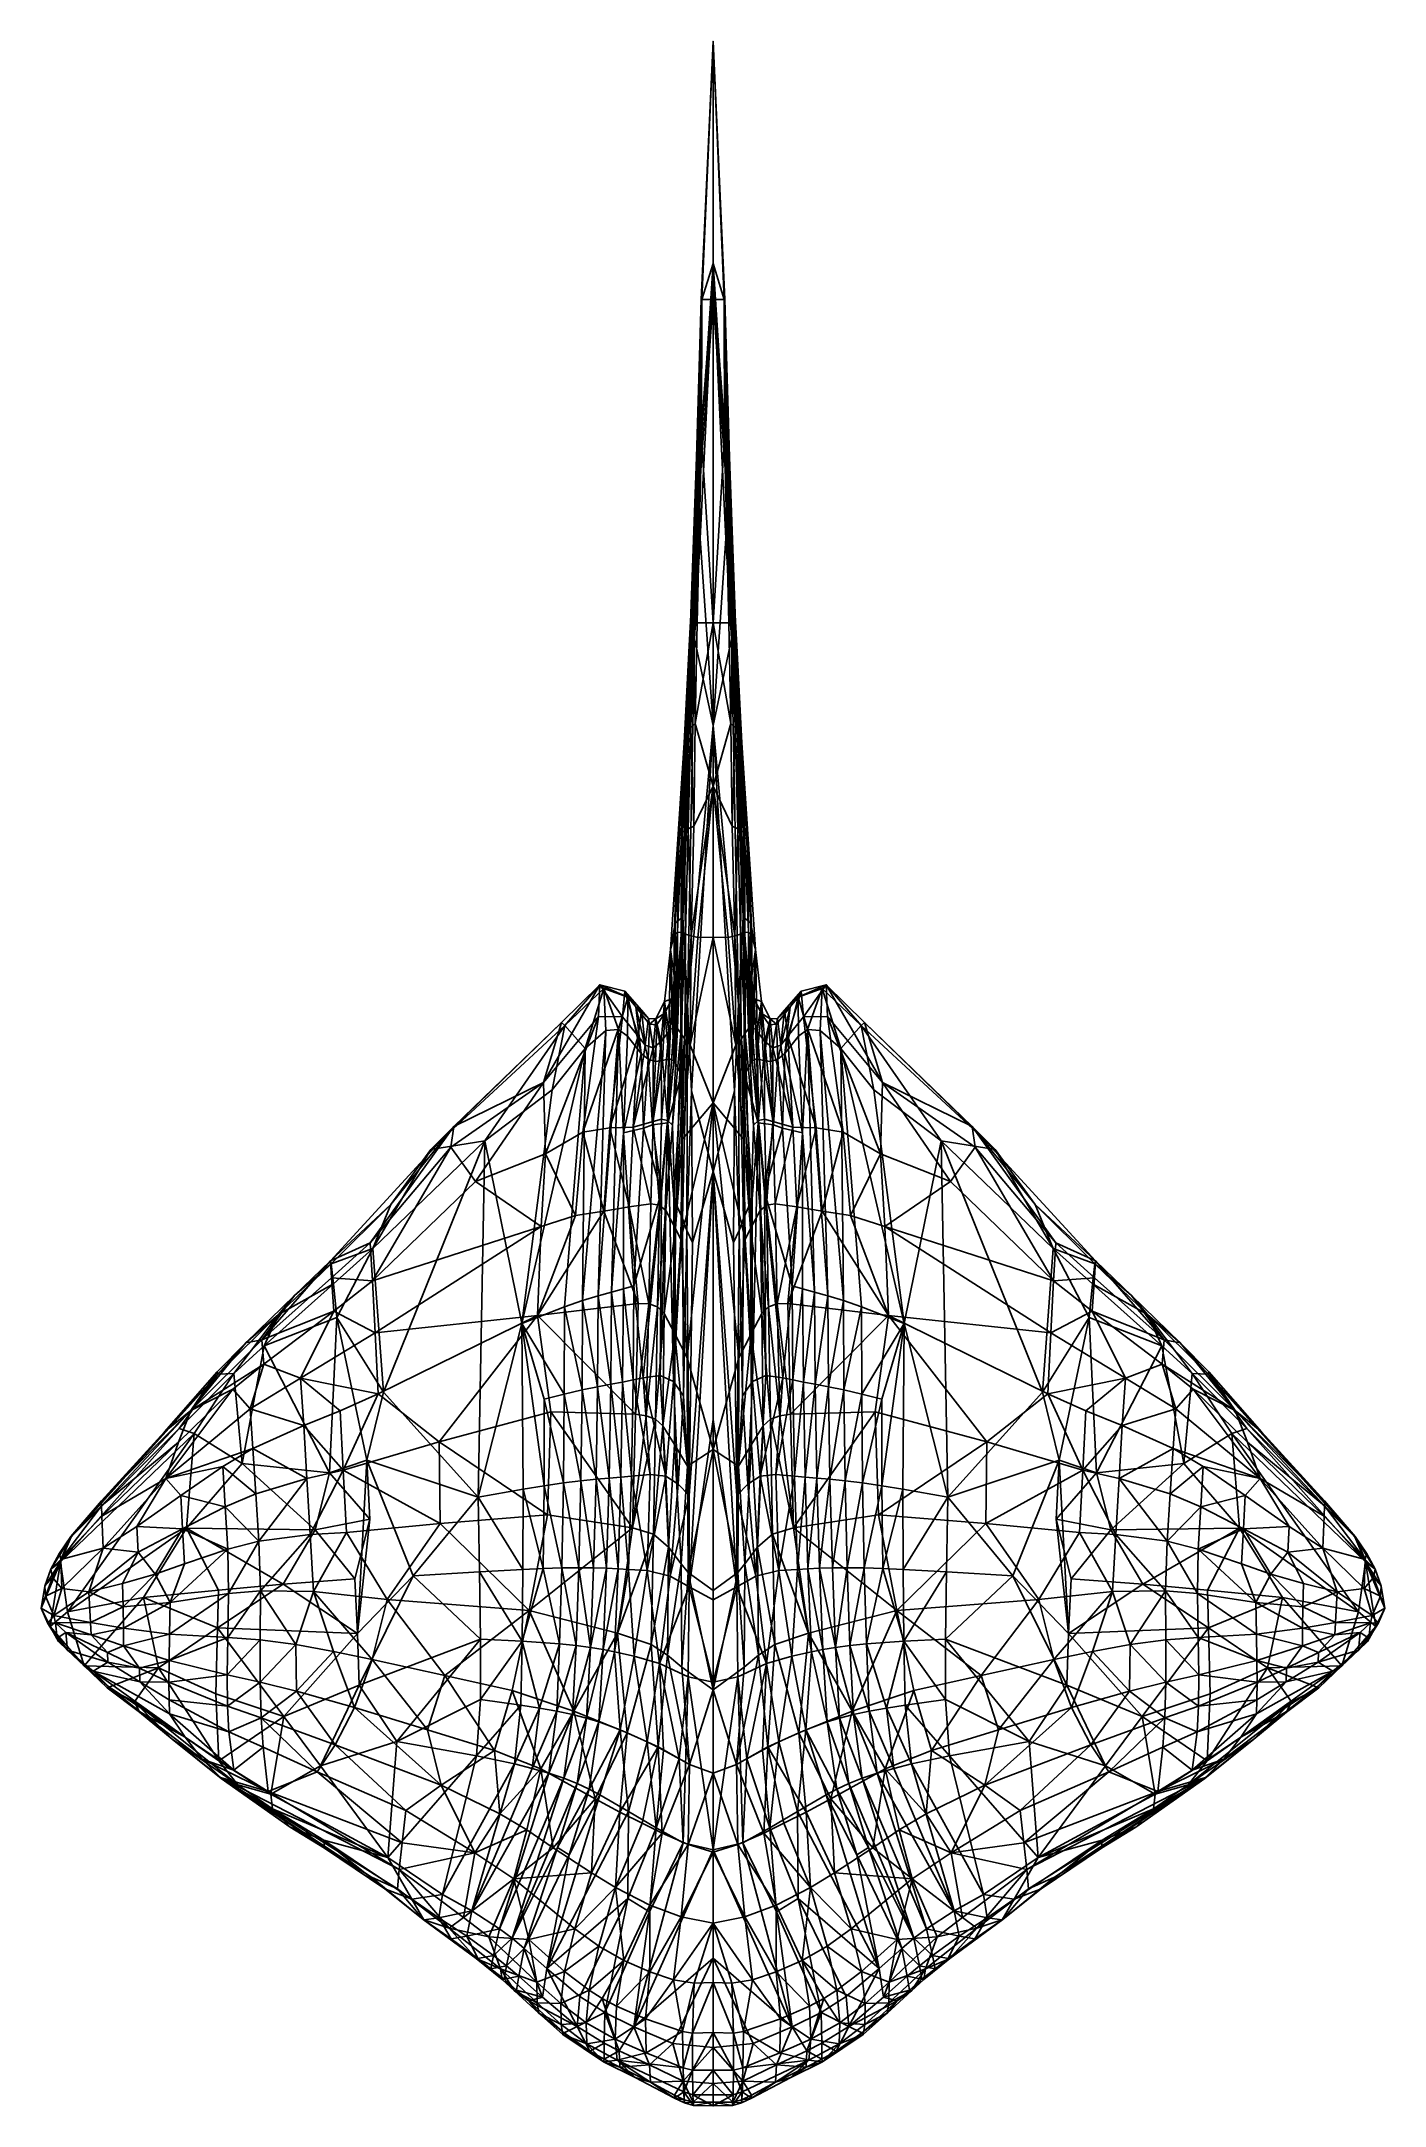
# Model space of a CAD drawing. Extents: x -0.281 to 0.281, y -0.211 to 0.653.
import ezdxf

# ---------------------------------------------------------------- set-up
doc = ezdxf.new("R2010")
doc.units = 0
doc.layers.add('STINGRAY$LWO', color=1, linetype='CONTINUOUS')

msp = doc.modelspace()

# ---------------------------------------------------------------- linework, layer by layer
at = {"layer": 'STINGRAY$LWO'}
for points in [[(-0.00498, 0.54491, 0.01222), (-0.00499, 0.54491, 0.01481), (0, 0.653, 0.0135)], [(-0.0047, 0.54491, 0.01564), (0, 0.653, 0.0135), (-0.00499, 0.54491, 0.01481)], [(0, 0.54491, 0.01022), (-0.00498, 0.54491, 0.01222), (0, 0.653, 0.0135)], [(-0.0047, 0.54491, 0.01564), (0, 0.55991, 0.01762), (0, 0.653, 0.0135)], [(0.00498, 0.54491, 0.01222), (0, 0.54491, 0.01022), (0, 0.653, 0.0135)], [(0.00499, 0.54491, 0.01481), (0.00498, 0.54491, 0.01222), (0, 0.653, 0.0135)], [(0, 0.653, 0.0135), (0.0047, 0.54491, 0.01564), (0.00499, 0.54491, 0.01481)], [(0, 0.55991, 0.01762), (0.0047, 0.54491, 0.01564), (0, 0.653, 0.0135)], [(0, 0.55454, 0.01002), (-0.00539, 0.4448, 0.00376), (-0.00559, 0.48049, 0.00628)], [(-0.00559, 0.48049, 0.00628), (0, 0.54491, 0.01022), (0, 0.55454, 0.01002)], [(-0.00539, 0.4448, 0.00376), (0, 0.55454, 0.01002), (0, 0.3665, -0.00135)], [(-0.00487, 0.48685, 0.01604), (0, 0.55991, 0.01762), (-0.0047, 0.54491, 0.01564)], [(-0.00487, 0.48685, 0.01604), (0, 0.40956, 0.01697), (0, 0.55991, 0.01762)], [(0, 0.55991, 0.01762), (0.00487, 0.48685, 0.01604), (0.0047, 0.54491, 0.01564)], [(0, 0.40956, 0.01697), (0.00487, 0.48685, 0.01604), (0, 0.55991, 0.01762)], [(0.00539, 0.4448, 0.00376), (0, 0.55454, 0.01002), (0.00559, 0.48049, 0.00628)], [(0, 0.55454, 0.01002), (0.00539, 0.4448, 0.00376), (0, 0.3665, -0.00135)], [(0, 0.54491, 0.01022), (0.00559, 0.48049, 0.00628), (0, 0.55454, 0.01002)], [(-0.0047, 0.54491, 0.01564), (-0.00655, 0.48139, 0.01424), (-0.00814, 0.40693, 0.01449)], [(-0.00814, 0.40693, 0.01449), (-0.00662, 0.40952, 0.01553), (-0.0047, 0.54491, 0.01564)], [(-0.00742, 0.4405, 0.00512), (0, 0.54491, 0.01022), (-0.00559, 0.48049, 0.00628)], [(0, 0.54491, 0.01022), (-0.00742, 0.4405, 0.00512), (-0.00498, 0.54491, 0.01222)], [(-0.00742, 0.4405, 0.00512), (-0.00661, 0.47693, 0.0079), (-0.00498, 0.54491, 0.01222)], [(-0.00661, 0.47693, 0.0079), (-0.00684, 0.47888, 0.01299), (-0.00498, 0.54491, 0.01222)], [(-0.00684, 0.47888, 0.01299), (-0.00499, 0.54491, 0.01481), (-0.00498, 0.54491, 0.01222)], [(-0.00684, 0.47888, 0.01299), (-0.00655, 0.48139, 0.01424), (-0.00499, 0.54491, 0.01481)], [(-0.00662, 0.40952, 0.01553), (-0.00487, 0.48685, 0.01604), (-0.0047, 0.54491, 0.01564)], [(-0.00655, 0.48139, 0.01424), (-0.0047, 0.54491, 0.01564), (-0.00499, 0.54491, 0.01481)], [(0, 0.54491, 0.01022), (0.00742, 0.4405, 0.00512), (0.00559, 0.48049, 0.00628)], [(0.00742, 0.4405, 0.00512), (0, 0.54491, 0.01022), (0.00498, 0.54491, 0.01222)], [(0.0047, 0.54491, 0.01564), (0.00655, 0.48139, 0.01424), (0.00499, 0.54491, 0.01481)], [(0.00655, 0.48139, 0.01424), (0.0047, 0.54491, 0.01564), (0.00814, 0.40693, 0.01449)], [(0.00662, 0.40952, 0.01553), (0.00814, 0.40693, 0.01449), (0.0047, 0.54491, 0.01564)], [(0.00487, 0.48685, 0.01604), (0.00662, 0.40952, 0.01553), (0.0047, 0.54491, 0.01564)], [(0.00661, 0.47693, 0.0079), (0.00742, 0.4405, 0.00512), (0.00498, 0.54491, 0.01222)], [(0.00684, 0.47888, 0.01299), (0.00661, 0.47693, 0.0079), (0.00498, 0.54491, 0.01222)], [(0.00499, 0.54491, 0.01481), (0.00684, 0.47888, 0.01299), (0.00498, 0.54491, 0.01222)], [(0.00655, 0.48139, 0.01424), (0.00684, 0.47888, 0.01299), (0.00499, 0.54491, 0.01481)], [(-0.00662, 0.40952, 0.01553), (0, 0.40956, 0.01697), (-0.00487, 0.48685, 0.01604)], [(0, 0.40956, 0.01697), (0.00662, 0.40952, 0.01553), (0.00487, 0.48685, 0.01604)], [(-0.00972, 0.40183, 0.01144), (-0.00655, 0.48139, 0.01424), (-0.00684, 0.47888, 0.01299)], [(-0.00915, 0.40427, 0.01308), (-0.00655, 0.48139, 0.01424), (-0.00972, 0.40183, 0.01144)], [(-0.00684, 0.47888, 0.01299), (-0.00661, 0.47693, 0.0079), (-0.00972, 0.40183, 0.01144)], [(-0.00788, 0.43874, 0.00621), (-0.00972, 0.40183, 0.01144), (-0.00661, 0.47693, 0.0079)], [(-0.00915, 0.40427, 0.01308), (-0.00814, 0.40693, 0.01449), (-0.00655, 0.48139, 0.01424)], [(-0.00788, 0.43874, 0.00621), (-0.00661, 0.47693, 0.0079), (-0.00742, 0.4405, 0.00512)], [(-0.00779, 0.40289, 0.0025), (-0.00559, 0.48049, 0.00628), (-0.00539, 0.4448, 0.00376)], [(-0.00742, 0.4405, 0.00512), (-0.00559, 0.48049, 0.00628), (-0.00779, 0.40289, 0.0025)], [(0.00559, 0.48049, 0.00628), (0.00779, 0.40289, 0.0025), (0.00539, 0.4448, 0.00376)], [(0.00559, 0.48049, 0.00628), (0.00742, 0.4405, 0.00512), (0.00779, 0.40289, 0.0025)], [(0.00655, 0.48139, 0.01424), (0.00972, 0.40183, 0.01144), (0.00684, 0.47888, 0.01299)], [(0.00814, 0.40693, 0.01449), (0.00915, 0.40427, 0.01308), (0.00655, 0.48139, 0.01424)], [(0.00655, 0.48139, 0.01424), (0.00915, 0.40427, 0.01308), (0.00972, 0.40183, 0.01144)], [(0.00661, 0.47693, 0.0079), (0.00684, 0.47888, 0.01299), (0.00972, 0.40183, 0.01144)], [(0.00661, 0.47693, 0.0079), (0.00788, 0.43874, 0.00621), (0.00742, 0.4405, 0.00512)], [(0.00972, 0.40183, 0.01144), (0.00788, 0.43874, 0.00621), (0.00661, 0.47693, 0.0079)], [(-0.00539, 0.4448, 0.00376), (0, 0.3665, -0.00135), (-0.00779, 0.40289, 0.0025)], [(0, 0.3665, -0.00135), (0.00539, 0.4448, 0.00376), (0.00779, 0.40289, 0.0025)], [(-0.01028, 0.36162, 0.00203), (-0.01289, 0.32259, 0.00242), (-0.00788, 0.43874, 0.00621)], [(-0.00983, 0.39881, 0.00624), (-0.00788, 0.43874, 0.00621), (-0.01289, 0.32259, 0.00242)], [(-0.01028, 0.36162, 0.00203), (-0.00742, 0.4405, 0.00512), (-0.00779, 0.40289, 0.0025)], [(-0.00742, 0.4405, 0.00512), (-0.01028, 0.36162, 0.00203), (-0.00788, 0.43874, 0.00621)], [(-0.00983, 0.39881, 0.00624), (-0.00996, 0.39991, 0.00967), (-0.00788, 0.43874, 0.00621)], [(-0.00996, 0.39991, 0.00967), (-0.00972, 0.40183, 0.01144), (-0.00788, 0.43874, 0.00621)], [(0.00742, 0.4405, 0.00512), (0.01028, 0.36162, 0.00203), (0.00779, 0.40289, 0.0025)], [(0.01028, 0.36162, 0.00203), (0.00742, 0.4405, 0.00512), (0.00788, 0.43874, 0.00621)], [(0.01289, 0.32259, 0.00242), (0.01028, 0.36162, 0.00203), (0.00788, 0.43874, 0.00621)], [(0.00996, 0.39991, 0.00967), (0.00983, 0.39881, 0.00624), (0.00788, 0.43874, 0.00621)], [(0.00788, 0.43874, 0.00621), (0.00983, 0.39881, 0.00624), (0.01289, 0.32259, 0.00242)], [(0.00972, 0.40183, 0.01144), (0.00996, 0.39991, 0.00967), (0.00788, 0.43874, 0.00621)], [(-0.00814, 0.40693, 0.01449), (-0.00915, 0.40427, 0.01308), (-0.00931, 0.3656, 0.01482)], [(-0.00931, 0.3656, 0.01482), (-0.00749, 0.36737, 0.01602), (-0.00814, 0.40693, 0.01449)], [(-0.00662, 0.40952, 0.01553), (-0.00814, 0.40693, 0.01449), (-0.00749, 0.36737, 0.01602)], [(-0.00662, 0.40952, 0.01553), (-0.00749, 0.36737, 0.01602), (0, 0.40956, 0.01697)], [(-0.00749, 0.36737, 0.01602), (0, 0.3412, 0.01871), (0, 0.40956, 0.01697)], [(0.00749, 0.36737, 0.01602), (0.00662, 0.40952, 0.01553), (0, 0.40956, 0.01697)], [(0, 0.3412, 0.01871), (0.00749, 0.36737, 0.01602), (0, 0.40956, 0.01697)], [(0.00814, 0.40693, 0.01449), (0.00662, 0.40952, 0.01553), (0.00749, 0.36737, 0.01602)], [(0.00749, 0.36737, 0.01602), (0.00931, 0.3656, 0.01482), (0.00814, 0.40693, 0.01449)], [(0.00915, 0.40427, 0.01308), (0.00814, 0.40693, 0.01449), (0.00931, 0.3656, 0.01482)], [(-0.01214, 0.35936, 0.00723), (-0.00996, 0.39991, 0.00967), (-0.01407, 0.32056, 0.00465)], [(-0.00983, 0.39881, 0.00624), (-0.01407, 0.32056, 0.00465), (-0.00996, 0.39991, 0.00967)], [(-0.01407, 0.32056, 0.00465), (-0.00983, 0.39881, 0.00624), (-0.01289, 0.32259, 0.00242)], [(-0.01071, 0.24993, -0.00335), (-0.0126, 0.2864, -0.00059), (-0.00779, 0.40289, 0.0025)], [(-0.01028, 0.36162, 0.00203), (-0.00779, 0.40289, 0.0025), (-0.0126, 0.2864, -0.00059)], [(-0.01214, 0.35936, 0.00723), (-0.01199, 0.3603, 0.00934), (-0.00996, 0.39991, 0.00967)], [(-0.00996, 0.39991, 0.00967), (-0.01199, 0.3603, 0.00934), (-0.01146, 0.36196, 0.01141)], [(-0.00972, 0.40183, 0.01144), (-0.00996, 0.39991, 0.00967), (-0.01146, 0.36196, 0.01141)], [(-0.01146, 0.36196, 0.01141), (-0.0106, 0.36376, 0.01326), (-0.00972, 0.40183, 0.01144)], [(-0.00779, 0.40289, 0.0025), (0, 0.3665, -0.00135), (-0.01071, 0.24993, -0.00335)], [(-0.00915, 0.40427, 0.01308), (-0.00972, 0.40183, 0.01144), (-0.0106, 0.36376, 0.01326)], [(-0.00915, 0.40427, 0.01308), (-0.0106, 0.36376, 0.01326), (-0.00931, 0.3656, 0.01482)], [(0, 0.3665, -0.00135), (0.00779, 0.40289, 0.0025), (0.01071, 0.24993, -0.00335)], [(0.0126, 0.2864, -0.00059), (0.01071, 0.24993, -0.00335), (0.00779, 0.40289, 0.0025)], [(0.00779, 0.40289, 0.0025), (0.01028, 0.36162, 0.00203), (0.0126, 0.2864, -0.00059)], [(0.00972, 0.40183, 0.01144), (0.00915, 0.40427, 0.01308), (0.0106, 0.36376, 0.01326)], [(0.0106, 0.36376, 0.01326), (0.00915, 0.40427, 0.01308), (0.00931, 0.3656, 0.01482)], [(0.00996, 0.39991, 0.00967), (0.00972, 0.40183, 0.01144), (0.01146, 0.36196, 0.01141)], [(0.0106, 0.36376, 0.01326), (0.01146, 0.36196, 0.01141), (0.00972, 0.40183, 0.01144)], [(0.01407, 0.32056, 0.00465), (0.00983, 0.39881, 0.00624), (0.00996, 0.39991, 0.00967)], [(0.00983, 0.39881, 0.00624), (0.01407, 0.32056, 0.00465), (0.01289, 0.32259, 0.00242)], [(0.00996, 0.39991, 0.00967), (0.01214, 0.35936, 0.00723), (0.01407, 0.32056, 0.00465)], [(0.01199, 0.3603, 0.00934), (0.01214, 0.35936, 0.00723), (0.00996, 0.39991, 0.00967)], [(0.01199, 0.3603, 0.00934), (0.00996, 0.39991, 0.00967), (0.01146, 0.36196, 0.01141)], [(-0.01202, 0.32258, 0.01468), (-0.01043, 0.32324, 0.01635), (-0.0106, 0.36376, 0.01326)], [(-0.01202, 0.32258, 0.01468), (-0.0106, 0.36376, 0.01326), (-0.01146, 0.36196, 0.01141)], [(-0.00896, 0.21342, -0.00562), (-0.01071, 0.24993, -0.00335), (0, 0.3665, -0.00135)], [(-0.00931, 0.3656, 0.01482), (-0.0106, 0.36376, 0.01326), (-0.01043, 0.32324, 0.01635)], [(-0.01043, 0.32324, 0.01635), (-0.00798, 0.32437, 0.01766), (-0.00931, 0.3656, 0.01482)], [(-0.00798, 0.32437, 0.01766), (-0.00749, 0.36737, 0.01602), (-0.00931, 0.3656, 0.01482)], [(0, 0.17982, -0.0079), (-0.00896, 0.21342, -0.00562), (0, 0.3665, -0.00135)], [(-0.00798, 0.32437, 0.01766), (0, 0.3412, 0.01871), (-0.00749, 0.36737, 0.01602)], [(0, 0.3412, 0.01871), (0.00798, 0.32437, 0.01766), (0.00749, 0.36737, 0.01602)], [(0.01071, 0.24993, -0.00335), (0.00896, 0.21342, -0.00562), (0, 0.3665, -0.00135)], [(0.00896, 0.21342, -0.00562), (0, 0.17982, -0.0079), (0, 0.3665, -0.00135)], [(0.00749, 0.36737, 0.01602), (0.00798, 0.32437, 0.01766), (0.00931, 0.3656, 0.01482)], [(0.00798, 0.32437, 0.01766), (0.01043, 0.32324, 0.01635), (0.00931, 0.3656, 0.01482)], [(0.0106, 0.36376, 0.01326), (0.00931, 0.3656, 0.01482), (0.01043, 0.32324, 0.01635)], [(0.01043, 0.32324, 0.01635), (0.01202, 0.32258, 0.01468), (0.0106, 0.36376, 0.01326)], [(0.0106, 0.36376, 0.01326), (0.01202, 0.32258, 0.01468), (0.01146, 0.36196, 0.01141)], [(-0.01407, 0.32056, 0.00465), (-0.01469, 0.31901, 0.00722), (-0.01214, 0.35936, 0.00723)], [(-0.01469, 0.31901, 0.00722), (-0.01427, 0.31985, 0.00999), (-0.01214, 0.35936, 0.00723)], [(-0.01427, 0.31985, 0.00999), (-0.01325, 0.32155, 0.01259), (-0.01199, 0.3603, 0.00934)], [(-0.01427, 0.31985, 0.00999), (-0.01199, 0.3603, 0.00934), (-0.01214, 0.35936, 0.00723)], [(-0.01146, 0.36196, 0.01141), (-0.01199, 0.3603, 0.00934), (-0.01325, 0.32155, 0.01259)], [(-0.01325, 0.32155, 0.01259), (-0.01202, 0.32258, 0.01468), (-0.01146, 0.36196, 0.01141)], [(-0.01028, 0.36162, 0.00203), (-0.0126, 0.2864, -0.00059), (-0.01289, 0.32259, 0.00242)], [(0.0126, 0.2864, -0.00059), (0.01028, 0.36162, 0.00203), (0.01289, 0.32259, 0.00242)], [(0.01199, 0.3603, 0.00934), (0.01146, 0.36196, 0.01141), (0.01325, 0.32155, 0.01259)], [(0.01202, 0.32258, 0.01468), (0.01325, 0.32155, 0.01259), (0.01146, 0.36196, 0.01141)], [(0.01325, 0.32155, 0.01259), (0.01427, 0.31985, 0.00999), (0.01199, 0.3603, 0.00934)], [(0.01199, 0.3603, 0.00934), (0.01427, 0.31985, 0.00999), (0.01214, 0.35936, 0.00723)], [(0.01469, 0.31901, 0.00722), (0.01407, 0.32056, 0.00465), (0.01214, 0.35936, 0.00723)], [(0.01427, 0.31985, 0.00999), (0.01469, 0.31901, 0.00722), (0.01214, 0.35936, 0.00723)], [(-0.00798, 0.32437, 0.01766), (-0.0091, 0.27852, 0.02094), (0, 0.3412, 0.01871)], [(0, 0.3412, 0.01871), (-0.0091, 0.27852, 0.02094), (-0.00637, 0.27787, 0.0219)], [(0, 0.27788, 0.02274), (0, 0.3412, 0.01871), (-0.00637, 0.27787, 0.0219)], [(0.0091, 0.27852, 0.02094), (0.00798, 0.32437, 0.01766), (0, 0.3412, 0.01871)], [(0.0091, 0.27852, 0.02094), (0, 0.3412, 0.01871), (0.00637, 0.27787, 0.0219)], [(0, 0.3412, 0.01871), (0, 0.27788, 0.02274), (0.00637, 0.27787, 0.0219)], [(-0.01427, 0.31985, 0.00999), (-0.01469, 0.31901, 0.00722), (-0.0163, 0.27865, 0.01283)], [(-0.0163, 0.27865, 0.01283), (-0.01484, 0.27997, 0.01571), (-0.01427, 0.31985, 0.00999)], [(-0.01289, 0.32259, 0.00242), (-0.0126, 0.2864, -0.00059), (-0.01588, 0.28383, 0.00387)], [(-0.01588, 0.28383, 0.00387), (-0.01407, 0.32056, 0.00465), (-0.01289, 0.32259, 0.00242)], [(-0.01407, 0.32056, 0.00465), (-0.01588, 0.28383, 0.00387), (-0.01469, 0.31901, 0.00722)], [(-0.01325, 0.32155, 0.01259), (-0.01427, 0.31985, 0.00999), (-0.01484, 0.27997, 0.01571)], [(-0.01329, 0.27996, 0.01791), (-0.01325, 0.32155, 0.01259), (-0.01484, 0.27997, 0.01571)], [(-0.01202, 0.32258, 0.01468), (-0.01329, 0.27996, 0.01791), (-0.01145, 0.27926, 0.0196)], [(-0.01202, 0.32258, 0.01468), (-0.01325, 0.32155, 0.01259), (-0.01329, 0.27996, 0.01791)], [(-0.01043, 0.32324, 0.01635), (-0.01202, 0.32258, 0.01468), (-0.01145, 0.27926, 0.0196)], [(-0.01145, 0.27926, 0.0196), (-0.0091, 0.27852, 0.02094), (-0.01043, 0.32324, 0.01635)], [(-0.00798, 0.32437, 0.01766), (-0.01043, 0.32324, 0.01635), (-0.0091, 0.27852, 0.02094)], [(0.01043, 0.32324, 0.01635), (0.00798, 0.32437, 0.01766), (0.0091, 0.27852, 0.02094)], [(0.0091, 0.27852, 0.02094), (0.01145, 0.27926, 0.0196), (0.01043, 0.32324, 0.01635)], [(0.01202, 0.32258, 0.01468), (0.01043, 0.32324, 0.01635), (0.01145, 0.27926, 0.0196)], [(0.01329, 0.27996, 0.01791), (0.01202, 0.32258, 0.01468), (0.01145, 0.27926, 0.0196)], [(0.01325, 0.32155, 0.01259), (0.01202, 0.32258, 0.01468), (0.01329, 0.27996, 0.01791)], [(0.0126, 0.2864, -0.00059), (0.01289, 0.32259, 0.00242), (0.01588, 0.28383, 0.00387)], [(0.01407, 0.32056, 0.00465), (0.01588, 0.28383, 0.00387), (0.01289, 0.32259, 0.00242)], [(0.01427, 0.31985, 0.00999), (0.01325, 0.32155, 0.01259), (0.01484, 0.27997, 0.01571)], [(0.01325, 0.32155, 0.01259), (0.01329, 0.27996, 0.01791), (0.01484, 0.27997, 0.01571)], [(0.01588, 0.28383, 0.00387), (0.01407, 0.32056, 0.00465), (0.01469, 0.31901, 0.00722)], [(0.01469, 0.31901, 0.00722), (0.01427, 0.31985, 0.00999), (0.0163, 0.27865, 0.01283)], [(0.01484, 0.27997, 0.01571), (0.0163, 0.27865, 0.01283), (0.01427, 0.31985, 0.00999)], [(-0.01774, 0.2728, 0.00833), (-0.01469, 0.31901, 0.00722), (-0.01588, 0.28383, 0.00387)], [(-0.01774, 0.2728, 0.00833), (-0.0163, 0.27865, 0.01283), (-0.01469, 0.31901, 0.00722)], [(0.01469, 0.31901, 0.00722), (0.01774, 0.2728, 0.00833), (0.01588, 0.28383, 0.00387)], [(0.0163, 0.27865, 0.01283), (0.01774, 0.2728, 0.00833), (0.01469, 0.31901, 0.00722)], [(-0.01322, 0.2206, -0.00305), (-0.01637, 0.22631, 0.00083), (-0.0126, 0.2864, -0.00059)], [(-0.01531, 0.25475, 0.00239), (-0.0126, 0.2864, -0.00059), (-0.01637, 0.22631, 0.00083)], [(-0.01531, 0.25475, 0.00239), (-0.01588, 0.28383, 0.00387), (-0.0126, 0.2864, -0.00059)], [(-0.01322, 0.2206, -0.00305), (-0.0126, 0.2864, -0.00059), (-0.01071, 0.24993, -0.00335)], [(0.0126, 0.2864, -0.00059), (0.01322, 0.2206, -0.00305), (0.01071, 0.24993, -0.00335)], [(0.01588, 0.28383, 0.00387), (0.01531, 0.25475, 0.00239), (0.0126, 0.2864, -0.00059)], [(0.01637, 0.22631, 0.00083), (0.01322, 0.2206, -0.00305), (0.0126, 0.2864, -0.00059)], [(0.0126, 0.2864, -0.00059), (0.01531, 0.25475, 0.00239), (0.01637, 0.22631, 0.00083)], [(-0.01588, 0.28383, 0.00387), (-0.01531, 0.25475, 0.00239), (-0.01774, 0.2728, 0.00833)], [(-0.01635, 0.24034, 0.01909), (-0.0163, 0.27865, 0.01283), (-0.01774, 0.2728, 0.00833)], [(-0.0163, 0.27865, 0.01283), (-0.01635, 0.24034, 0.01909), (-0.01484, 0.27997, 0.01571)], [(-0.01635, 0.24034, 0.01909), (-0.01483, 0.23969, 0.0215), (-0.01484, 0.27997, 0.01571)], [(-0.01484, 0.27997, 0.01571), (-0.01483, 0.23969, 0.0215), (-0.01329, 0.27996, 0.01791)], [(-0.01341, 0.23775, 0.02351), (-0.01329, 0.27996, 0.01791), (-0.01483, 0.23969, 0.0215)], [(-0.01329, 0.27996, 0.01791), (-0.01341, 0.23775, 0.02351), (-0.01145, 0.27926, 0.0196)], [(-0.01341, 0.23775, 0.02351), (-0.01175, 0.23521, 0.02512), (-0.01145, 0.27926, 0.0196)], [(-0.01145, 0.27926, 0.0196), (-0.01175, 0.23521, 0.02512), (-0.0091, 0.27852, 0.02094)], [(-0.00951, 0.23271, 0.02634), (-0.0091, 0.27852, 0.02094), (-0.01175, 0.23521, 0.02512)], [(-0.0091, 0.27852, 0.02094), (-0.00951, 0.23271, 0.02634), (-0.00637, 0.27787, 0.0219)], [(-0.00637, 0.27787, 0.0219), (-0.00951, 0.23271, 0.02634), (0, 0.27788, 0.02274)], [(0, 0.20852, 0.03059), (0, 0.27788, 0.02274), (-0.00951, 0.23271, 0.02634)], [(0.00951, 0.23271, 0.02634), (0.00637, 0.27787, 0.0219), (0, 0.27788, 0.02274)], [(0, 0.27788, 0.02274), (0, 0.20852, 0.03059), (0.00951, 0.23271, 0.02634)], [(0.00951, 0.23271, 0.02634), (0.0091, 0.27852, 0.02094), (0.00637, 0.27787, 0.0219)], [(0.01175, 0.23521, 0.02512), (0.01145, 0.27926, 0.0196), (0.0091, 0.27852, 0.02094)], [(0.0091, 0.27852, 0.02094), (0.00951, 0.23271, 0.02634), (0.01175, 0.23521, 0.02512)], [(0.01341, 0.23775, 0.02351), (0.01329, 0.27996, 0.01791), (0.01145, 0.27926, 0.0196)], [(0.01175, 0.23521, 0.02512), (0.01341, 0.23775, 0.02351), (0.01145, 0.27926, 0.0196)], [(0.01483, 0.23969, 0.0215), (0.01484, 0.27997, 0.01571), (0.01329, 0.27996, 0.01791)], [(0.01329, 0.27996, 0.01791), (0.01341, 0.23775, 0.02351), (0.01483, 0.23969, 0.0215)], [(0.01483, 0.23969, 0.0215), (0.01635, 0.24034, 0.01909), (0.01484, 0.27997, 0.01571)], [(0.01635, 0.24034, 0.01909), (0.0163, 0.27865, 0.01283), (0.01484, 0.27997, 0.01571)], [(0.01531, 0.25475, 0.00239), (0.01588, 0.28383, 0.00387), (0.01774, 0.2728, 0.00833)], [(0.0163, 0.27865, 0.01283), (0.01635, 0.24034, 0.01909), (0.01774, 0.2728, 0.00833)], [(-0.01774, 0.2728, 0.00833), (-0.02034, 0.25097, 0.01061), (-0.01855, 0.23846, 0.01731)], [(-0.01774, 0.2728, 0.00833), (-0.01721, 0.25212, 0.00477), (-0.02034, 0.25097, 0.01061)], [(-0.01855, 0.23846, 0.01731), (-0.01635, 0.24034, 0.01909), (-0.01774, 0.2728, 0.00833)], [(-0.01531, 0.25475, 0.00239), (-0.01721, 0.25212, 0.00477), (-0.01774, 0.2728, 0.00833)], [(0.01721, 0.25212, 0.00477), (0.01531, 0.25475, 0.00239), (0.01774, 0.2728, 0.00833)], [(0.01635, 0.24034, 0.01909), (0.01855, 0.23846, 0.01731), (0.01774, 0.2728, 0.00833)], [(0.01721, 0.25212, 0.00477), (0.01774, 0.2728, 0.00833), (0.02034, 0.25097, 0.01061)], [(0.02034, 0.25097, 0.01061), (0.01774, 0.2728, 0.00833), (0.01855, 0.23846, 0.01731)], [(-0.07103, 0.21709, 0.02187), (-0.04801, 0.2448, 0.0212), (-0.0474, 0.258, 0.01723)], [(-0.07103, 0.21709, 0.02187), (-0.0474, 0.258, 0.01723), (-0.06345, 0.2422, 0.01831)], [(-0.06345, 0.2422, 0.01831), (-0.0474, 0.258, 0.01723), (-0.06198, 0.24098, 0.01663)], [(-0.04566, 0.2565, 0.01525), (-0.06198, 0.24098, 0.01663), (-0.0474, 0.258, 0.01723)], [(-0.04566, 0.2565, 0.01525), (-0.05353, 0.23139, 0.0157), (-0.06198, 0.24098, 0.01663)], [(-0.05353, 0.23139, 0.0157), (-0.04566, 0.2565, 0.01525), (-0.04485, 0.23887, 0.0148)], [(-0.04801, 0.2448, 0.0212), (-0.03786, 0.24459, 0.0202), (-0.0474, 0.258, 0.01723)], [(-0.03688, 0.25533, 0.01568), (-0.0474, 0.258, 0.01723), (-0.03786, 0.24459, 0.0202)], [(-0.03568, 0.25289, 0.01321), (-0.04566, 0.2565, 0.01525), (-0.0474, 0.258, 0.01723)], [(-0.03568, 0.25289, 0.01321), (-0.0474, 0.258, 0.01723), (-0.03688, 0.25533, 0.01568)], [(-0.04485, 0.23887, 0.0148), (-0.04566, 0.2565, 0.01525), (-0.03957, 0.23928, 0.01365)], [(-0.03568, 0.25289, 0.01321), (-0.03957, 0.23928, 0.01365), (-0.04566, 0.2565, 0.01525)], [(-0.03957, 0.23928, 0.01365), (-0.03568, 0.25289, 0.01321), (-0.03583, 0.23652, 0.01233)], [(-0.03786, 0.24459, 0.0202), (-0.03133, 0.2365, 0.01905), (-0.03688, 0.25533, 0.01568)], [(-0.02998, 0.24735, 0.01391), (-0.03688, 0.25533, 0.01568), (-0.03133, 0.2365, 0.01905)], [(-0.03226, 0.24874, 0.01205), (-0.03688, 0.25533, 0.01568), (-0.02998, 0.24735, 0.01391)], [(-0.03226, 0.24874, 0.01205), (-0.03568, 0.25289, 0.01321), (-0.03688, 0.25533, 0.01568)], [(-0.03583, 0.23652, 0.01233), (-0.03568, 0.25289, 0.01321), (-0.03012, 0.2292, 0.0094)], [(-0.03226, 0.24874, 0.01205), (-0.03012, 0.2292, 0.0094), (-0.03568, 0.25289, 0.01321)], [(-0.02168, 0.23433, 0.0172), (-0.02034, 0.25097, 0.01061), (-0.02392, 0.24382, 0.01198)], [(-0.02034, 0.25097, 0.01061), (-0.0201, 0.24616, 0.00673), (-0.02392, 0.24382, 0.01198)], [(-0.02168, 0.23433, 0.0172), (-0.01855, 0.23846, 0.01731), (-0.02034, 0.25097, 0.01061)], [(-0.0201, 0.24616, 0.00673), (-0.02034, 0.25097, 0.01061), (-0.01721, 0.25212, 0.00477)], [(-0.0201, 0.24616, 0.00673), (-0.01721, 0.25212, 0.00477), (-0.0184, 0.22706, 0.00289)], [(-0.0184, 0.22706, 0.00289), (-0.01721, 0.25212, 0.00477), (-0.01637, 0.22631, 0.00083)], [(-0.01531, 0.25475, 0.00239), (-0.01637, 0.22631, 0.00083), (-0.01721, 0.25212, 0.00477)], [(0.01637, 0.22631, 0.00083), (0.01531, 0.25475, 0.00239), (0.01721, 0.25212, 0.00477)], [(0.01721, 0.25212, 0.00477), (0.0184, 0.22706, 0.00289), (0.01637, 0.22631, 0.00083)], [(0.02034, 0.25097, 0.01061), (0.0201, 0.24616, 0.00673), (0.01721, 0.25212, 0.00477)], [(0.01721, 0.25212, 0.00477), (0.0201, 0.24616, 0.00673), (0.0184, 0.22706, 0.00289)], [(0.01855, 0.23846, 0.01731), (0.02168, 0.23433, 0.0172), (0.02034, 0.25097, 0.01061)], [(0.0201, 0.24616, 0.00673), (0.02034, 0.25097, 0.01061), (0.02392, 0.24382, 0.01198)], [(0.02034, 0.25097, 0.01061), (0.02168, 0.23433, 0.0172), (0.02392, 0.24382, 0.01198)], [(0.03688, 0.25533, 0.01568), (0.02998, 0.24735, 0.01391), (0.03133, 0.2365, 0.01905)], [(0.03688, 0.25533, 0.01568), (0.03226, 0.24874, 0.01205), (0.02998, 0.24735, 0.01391)], [(0.03568, 0.25289, 0.01321), (0.03583, 0.23652, 0.01233), (0.03012, 0.2292, 0.0094)], [(0.03012, 0.2292, 0.0094), (0.03226, 0.24874, 0.01205), (0.03568, 0.25289, 0.01321)], [(0.03133, 0.2365, 0.01905), (0.03786, 0.24459, 0.0202), (0.03688, 0.25533, 0.01568)], [(0.03568, 0.25289, 0.01321), (0.03226, 0.24874, 0.01205), (0.03688, 0.25533, 0.01568)], [(0.04566, 0.2565, 0.01525), (0.03568, 0.25289, 0.01321), (0.0474, 0.258, 0.01723)], [(0.0474, 0.258, 0.01723), (0.03568, 0.25289, 0.01321), (0.03688, 0.25533, 0.01568)], [(0.03957, 0.23928, 0.01365), (0.03568, 0.25289, 0.01321), (0.04566, 0.2565, 0.01525)], [(0.03568, 0.25289, 0.01321), (0.03957, 0.23928, 0.01365), (0.03583, 0.23652, 0.01233)], [(0.0474, 0.258, 0.01723), (0.03688, 0.25533, 0.01568), (0.03786, 0.24459, 0.0202)], [(0.03786, 0.24459, 0.0202), (0.04801, 0.2448, 0.0212), (0.0474, 0.258, 0.01723)], [(0.04566, 0.2565, 0.01525), (0.04485, 0.23887, 0.0148), (0.03957, 0.23928, 0.01365)], [(0.04566, 0.2565, 0.01525), (0.05353, 0.23139, 0.0157), (0.04485, 0.23887, 0.0148)], [(0.06198, 0.24098, 0.01663), (0.04566, 0.2565, 0.01525), (0.0474, 0.258, 0.01723)], [(0.05353, 0.23139, 0.0157), (0.04566, 0.2565, 0.01525), (0.06198, 0.24098, 0.01663)], [(0.04801, 0.2448, 0.0212), (0.07103, 0.21709, 0.02187), (0.0474, 0.258, 0.01723)], [(0.0474, 0.258, 0.01723), (0.07103, 0.21709, 0.02187), (0.06345, 0.2422, 0.01831)], [(0.0474, 0.258, 0.01723), (0.06345, 0.2422, 0.01831), (0.06198, 0.24098, 0.01663)], [(-0.10853, 0.19873, 0.01938), (-0.06345, 0.2422, 0.01831), (-0.11814, 0.18906, 0.01828)], [(-0.06198, 0.24098, 0.01663), (-0.11814, 0.18906, 0.01828), (-0.06345, 0.2422, 0.01831)], [(-0.07103, 0.21709, 0.02187), (-0.06345, 0.2422, 0.01831), (-0.10853, 0.19873, 0.01938)], [(-0.04801, 0.2448, 0.0212), (-0.07103, 0.21709, 0.02187), (-0.07017, 0.18718, 0.02655)], [(-0.07017, 0.18718, 0.02655), (-0.05447, 0.19631, 0.02622), (-0.04801, 0.2448, 0.0212)], [(-0.03786, 0.24459, 0.0202), (-0.04801, 0.2448, 0.0212), (-0.05447, 0.19631, 0.02622)], [(-0.05447, 0.19631, 0.02622), (-0.04313, 0.19817, 0.02571), (-0.03786, 0.24459, 0.0202)], [(-0.03133, 0.2365, 0.01905), (-0.03786, 0.24459, 0.0202), (-0.04313, 0.19817, 0.02571)], [(-0.02998, 0.24735, 0.01391), (-0.02701, 0.24396, 0.01302), (-0.03226, 0.24874, 0.01205)], [(-0.02654, 0.24157, 0.00965), (-0.03226, 0.24874, 0.01205), (-0.02701, 0.24396, 0.01302)], [(-0.03012, 0.2292, 0.0094), (-0.03226, 0.24874, 0.01205), (-0.02714, 0.2269, 0.00792)], [(-0.02654, 0.24157, 0.00965), (-0.02714, 0.2269, 0.00792), (-0.03226, 0.24874, 0.01205)], [(-0.03133, 0.2365, 0.01905), (-0.02838, 0.23275, 0.01849), (-0.02998, 0.24735, 0.01391)], [(-0.02838, 0.23275, 0.01849), (-0.02701, 0.24396, 0.01302), (-0.02998, 0.24735, 0.01391)], [(-0.02838, 0.23275, 0.01849), (-0.02512, 0.23162, 0.01789), (-0.02701, 0.24396, 0.01302)], [(-0.02392, 0.24382, 0.01198), (-0.02701, 0.24396, 0.01302), (-0.02512, 0.23162, 0.01789)], [(-0.02654, 0.24157, 0.00965), (-0.02701, 0.24396, 0.01302), (-0.02392, 0.24382, 0.01198)], [(-0.02352, 0.24126, 0.00833), (-0.02654, 0.24157, 0.00965), (-0.02392, 0.24382, 0.01198)], [(-0.02512, 0.23162, 0.01789), (-0.02168, 0.23433, 0.0172), (-0.02392, 0.24382, 0.01198)], [(-0.0201, 0.24616, 0.00673), (-0.02352, 0.24126, 0.00833), (-0.02392, 0.24382, 0.01198)], [(-0.0201, 0.24616, 0.00673), (-0.02112, 0.22627, 0.00472), (-0.02352, 0.24126, 0.00833)], [(-0.02112, 0.22627, 0.00472), (-0.0201, 0.24616, 0.00673), (-0.0184, 0.22706, 0.00289)], [(-0.01284, 0.16019, -0.00462), (-0.01322, 0.2206, -0.00305), (-0.01071, 0.24993, -0.00335)], [(-0.01092, 0.15511, -0.00612), (-0.01284, 0.16019, -0.00462), (-0.01071, 0.24993, -0.00335)], [(-0.01071, 0.24993, -0.00335), (-0.00896, 0.21342, -0.00562), (-0.01092, 0.15511, -0.00612)], [(0.00896, 0.21342, -0.00562), (0.01071, 0.24993, -0.00335), (0.01092, 0.15511, -0.00612)], [(0.01284, 0.16019, -0.00462), (0.01092, 0.15511, -0.00612), (0.01071, 0.24993, -0.00335)], [(0.01322, 0.2206, -0.00305), (0.01284, 0.16019, -0.00462), (0.01071, 0.24993, -0.00335)], [(0.0201, 0.24616, 0.00673), (0.02112, 0.22627, 0.00472), (0.0184, 0.22706, 0.00289)], [(0.02112, 0.22627, 0.00472), (0.0201, 0.24616, 0.00673), (0.02352, 0.24126, 0.00833)], [(0.02352, 0.24126, 0.00833), (0.0201, 0.24616, 0.00673), (0.02392, 0.24382, 0.01198)], [(0.02168, 0.23433, 0.0172), (0.02512, 0.23162, 0.01789), (0.02392, 0.24382, 0.01198)], [(0.02654, 0.24157, 0.00965), (0.02352, 0.24126, 0.00833), (0.02392, 0.24382, 0.01198)], [(0.02701, 0.24396, 0.01302), (0.02392, 0.24382, 0.01198), (0.02512, 0.23162, 0.01789)], [(0.02701, 0.24396, 0.01302), (0.02654, 0.24157, 0.00965), (0.02392, 0.24382, 0.01198)], [(0.02512, 0.23162, 0.01789), (0.02838, 0.23275, 0.01849), (0.02701, 0.24396, 0.01302)], [(0.03226, 0.24874, 0.01205), (0.02654, 0.24157, 0.00965), (0.02701, 0.24396, 0.01302)], [(0.02714, 0.2269, 0.00792), (0.02654, 0.24157, 0.00965), (0.03226, 0.24874, 0.01205)], [(0.02701, 0.24396, 0.01302), (0.02998, 0.24735, 0.01391), (0.03226, 0.24874, 0.01205)], [(0.02701, 0.24396, 0.01302), (0.02838, 0.23275, 0.01849), (0.02998, 0.24735, 0.01391)], [(0.03226, 0.24874, 0.01205), (0.03012, 0.2292, 0.0094), (0.02714, 0.2269, 0.00792)], [(0.02838, 0.23275, 0.01849), (0.03133, 0.2365, 0.01905), (0.02998, 0.24735, 0.01391)], [(0.03786, 0.24459, 0.0202), (0.03133, 0.2365, 0.01905), (0.04313, 0.19817, 0.02571)], [(0.04801, 0.2448, 0.0212), (0.03786, 0.24459, 0.0202), (0.05447, 0.19631, 0.02622)], [(0.04313, 0.19817, 0.02571), (0.05447, 0.19631, 0.02622), (0.03786, 0.24459, 0.0202)], [(0.05447, 0.19631, 0.02622), (0.07017, 0.18718, 0.02655), (0.04801, 0.2448, 0.0212)], [(0.07103, 0.21709, 0.02187), (0.04801, 0.2448, 0.0212), (0.07017, 0.18718, 0.02655)], [(0.11814, 0.18906, 0.01828), (0.06198, 0.24098, 0.01663), (0.06345, 0.2422, 0.01831)], [(0.06345, 0.2422, 0.01831), (0.07103, 0.21709, 0.02187), (0.10853, 0.19873, 0.01938)], [(0.06345, 0.2422, 0.01831), (0.10853, 0.19873, 0.01938), (0.11814, 0.18906, 0.01828)], [(-0.06198, 0.24098, 0.01663), (-0.0956, 0.1927, 0.0174), (-0.11814, 0.18906, 0.01828)], [(-0.0956, 0.1927, 0.0174), (-0.06198, 0.24098, 0.01663), (-0.06736, 0.21409, 0.01641)], [(-0.06736, 0.21409, 0.01641), (-0.06198, 0.24098, 0.01663), (-0.05353, 0.23139, 0.0157)], [(-0.04808, 0.1278, 0.01654), (-0.05461, 0.12582, 0.01815), (-0.04485, 0.23887, 0.0148)], [(-0.04485, 0.23887, 0.0148), (-0.05461, 0.12582, 0.01815), (-0.05353, 0.23139, 0.0157)], [(-0.03957, 0.23928, 0.01365), (-0.04808, 0.1278, 0.01654), (-0.04485, 0.23887, 0.0148)], [(-0.04808, 0.1278, 0.01654), (-0.03957, 0.23928, 0.01365), (-0.04246, 0.12935, 0.01462)], [(-0.04313, 0.19817, 0.02571), (-0.03348, 0.19844, 0.02519), (-0.03133, 0.2365, 0.01905)], [(-0.03751, 0.19599, 0.01089), (-0.04246, 0.12935, 0.01462), (-0.03957, 0.23928, 0.01365)], [(-0.03583, 0.23652, 0.01233), (-0.03751, 0.19599, 0.01089), (-0.03957, 0.23928, 0.01365)], [(-0.03012, 0.2292, 0.0094), (-0.03751, 0.19599, 0.01089), (-0.03583, 0.23652, 0.01233)], [(-0.02838, 0.23275, 0.01849), (-0.03133, 0.2365, 0.01905), (-0.03348, 0.19844, 0.02519)], [(-0.02714, 0.2269, 0.00792), (-0.02654, 0.24157, 0.00965), (-0.02412, 0.22586, 0.00639)], [(-0.02654, 0.24157, 0.00965), (-0.02352, 0.24126, 0.00833), (-0.02412, 0.22586, 0.00639)], [(-0.02168, 0.23433, 0.0172), (-0.02512, 0.23162, 0.01789), (-0.02501, 0.20071, 0.02508)], [(-0.02168, 0.23433, 0.0172), (-0.02501, 0.20071, 0.02508), (-0.02157, 0.20181, 0.02563)], [(-0.02412, 0.22586, 0.00639), (-0.02352, 0.24126, 0.00833), (-0.02112, 0.22627, 0.00472)], [(-0.01855, 0.23846, 0.01731), (-0.02168, 0.23433, 0.0172), (-0.02157, 0.20181, 0.02563)], [(-0.02157, 0.20181, 0.02563), (-0.01902, 0.20119, 0.02701), (-0.01855, 0.23846, 0.01731)], [(-0.01635, 0.24034, 0.01909), (-0.01855, 0.23846, 0.01731), (-0.01902, 0.20119, 0.02701)], [(-0.01635, 0.24034, 0.01909), (-0.01902, 0.20119, 0.02701), (-0.01483, 0.23969, 0.0215)], [(-0.01699, 0.19921, 0.02877), (-0.01483, 0.23969, 0.0215), (-0.01902, 0.20119, 0.02701)], [(-0.01341, 0.23775, 0.02351), (-0.01483, 0.23969, 0.0215), (-0.01699, 0.19921, 0.02877)], [(-0.01564, 0.15604, 0.03781), (-0.01341, 0.23775, 0.02351), (-0.01699, 0.19921, 0.02877)], [(-0.01341, 0.23775, 0.02351), (-0.01564, 0.15604, 0.03781), (-0.01175, 0.23521, 0.02512)], [(-0.01298, 0.19317, 0.03193), (-0.01175, 0.23521, 0.02512), (-0.01564, 0.15604, 0.03781)], [(-0.00951, 0.23271, 0.02634), (-0.01175, 0.23521, 0.02512), (-0.01298, 0.19317, 0.03193)], [(0.01175, 0.23521, 0.02512), (0.00951, 0.23271, 0.02634), (0.01298, 0.19317, 0.03193)], [(0.01564, 0.15604, 0.03781), (0.01341, 0.23775, 0.02351), (0.01175, 0.23521, 0.02512)], [(0.01175, 0.23521, 0.02512), (0.01298, 0.19317, 0.03193), (0.01564, 0.15604, 0.03781)], [(0.01483, 0.23969, 0.0215), (0.01341, 0.23775, 0.02351), (0.01699, 0.19921, 0.02877)], [(0.01341, 0.23775, 0.02351), (0.01564, 0.15604, 0.03781), (0.01699, 0.19921, 0.02877)], [(0.01902, 0.20119, 0.02701), (0.01635, 0.24034, 0.01909), (0.01483, 0.23969, 0.0215)], [(0.01483, 0.23969, 0.0215), (0.01699, 0.19921, 0.02877), (0.01902, 0.20119, 0.02701)], [(0.01855, 0.23846, 0.01731), (0.01635, 0.24034, 0.01909), (0.01902, 0.20119, 0.02701)], [(0.01902, 0.20119, 0.02701), (0.02157, 0.20181, 0.02563), (0.01855, 0.23846, 0.01731)], [(0.02168, 0.23433, 0.0172), (0.01855, 0.23846, 0.01731), (0.02157, 0.20181, 0.02563)], [(0.02352, 0.24126, 0.00833), (0.02412, 0.22586, 0.00639), (0.02112, 0.22627, 0.00472)], [(0.02501, 0.20071, 0.02508), (0.02168, 0.23433, 0.0172), (0.02157, 0.20181, 0.02563)], [(0.02512, 0.23162, 0.01789), (0.02168, 0.23433, 0.0172), (0.02501, 0.20071, 0.02508)], [(0.02352, 0.24126, 0.00833), (0.02654, 0.24157, 0.00965), (0.02412, 0.22586, 0.00639)], [(0.02654, 0.24157, 0.00965), (0.02714, 0.2269, 0.00792), (0.02412, 0.22586, 0.00639)], [(0.03133, 0.2365, 0.01905), (0.02838, 0.23275, 0.01849), (0.03348, 0.19844, 0.02519)], [(0.03751, 0.19599, 0.01089), (0.03012, 0.2292, 0.0094), (0.03583, 0.23652, 0.01233)], [(0.03348, 0.19844, 0.02519), (0.04313, 0.19817, 0.02571), (0.03133, 0.2365, 0.01905)], [(0.03751, 0.19599, 0.01089), (0.03583, 0.23652, 0.01233), (0.03957, 0.23928, 0.01365)], [(0.04246, 0.12935, 0.01462), (0.03751, 0.19599, 0.01089), (0.03957, 0.23928, 0.01365)], [(0.04808, 0.1278, 0.01654), (0.03957, 0.23928, 0.01365), (0.04485, 0.23887, 0.0148)], [(0.03957, 0.23928, 0.01365), (0.04808, 0.1278, 0.01654), (0.04246, 0.12935, 0.01462)], [(0.05461, 0.12582, 0.01815), (0.04808, 0.1278, 0.01654), (0.04485, 0.23887, 0.0148)], [(0.05461, 0.12582, 0.01815), (0.04485, 0.23887, 0.0148), (0.05353, 0.23139, 0.0157)], [(0.06198, 0.24098, 0.01663), (0.06736, 0.21409, 0.01641), (0.05353, 0.23139, 0.0157)], [(0.06198, 0.24098, 0.01663), (0.0956, 0.1927, 0.0174), (0.06736, 0.21409, 0.01641)], [(0.0956, 0.1927, 0.0174), (0.06198, 0.24098, 0.01663), (0.11814, 0.18906, 0.01828)], [(-0.08003, 0.11627, 0.02078), (-0.06736, 0.21409, 0.01641), (-0.05353, 0.23139, 0.0157)], [(-0.05353, 0.23139, 0.0157), (-0.06225, 0.12321, 0.01935), (-0.08003, 0.11627, 0.02078)], [(-0.06225, 0.12321, 0.01935), (-0.05353, 0.23139, 0.0157), (-0.05461, 0.12582, 0.01815)], [(-0.02912, 0.198, 0.00738), (-0.03751, 0.19599, 0.01089), (-0.03012, 0.2292, 0.0094)], [(-0.02512, 0.23162, 0.01789), (-0.02838, 0.23275, 0.01849), (-0.03348, 0.19844, 0.02519)], [(-0.03348, 0.19844, 0.02519), (-0.02501, 0.20071, 0.02508), (-0.02512, 0.23162, 0.01789)], [(-0.02714, 0.2269, 0.00792), (-0.02912, 0.198, 0.00738), (-0.03012, 0.2292, 0.0094)], [(-0.02912, 0.198, 0.00738), (-0.02714, 0.2269, 0.00792), (-0.02528, 0.19936, 0.0056)], [(-0.02412, 0.22586, 0.00639), (-0.02528, 0.19936, 0.0056), (-0.02714, 0.2269, 0.00792)], [(-0.02112, 0.22627, 0.00472), (-0.02528, 0.19936, 0.0056), (-0.02412, 0.22586, 0.00639)], [(-0.02528, 0.19936, 0.0056), (-0.02112, 0.22627, 0.00472), (-0.01888, 0.20027, 0.00186)], [(-0.0184, 0.22706, 0.00289), (-0.01888, 0.20027, 0.00186), (-0.02112, 0.22627, 0.00472)], [(-0.0184, 0.22706, 0.00289), (-0.01637, 0.22631, 0.00083), (-0.01888, 0.20027, 0.00186)], [(-0.01322, 0.2206, -0.00305), (-0.01888, 0.20027, 0.00186), (-0.01637, 0.22631, 0.00083)], [(0, 0.20852, 0.03059), (-0.00951, 0.23271, 0.02634), (-0.01298, 0.19317, 0.03193)], [(0.00951, 0.23271, 0.02634), (0, 0.20852, 0.03059), (0.01298, 0.19317, 0.03193)], [(0.01888, 0.20027, 0.00186), (0.01322, 0.2206, -0.00305), (0.01637, 0.22631, 0.00083)], [(0.01637, 0.22631, 0.00083), (0.0184, 0.22706, 0.00289), (0.01888, 0.20027, 0.00186)], [(0.01888, 0.20027, 0.00186), (0.0184, 0.22706, 0.00289), (0.02112, 0.22627, 0.00472)], [(0.02112, 0.22627, 0.00472), (0.02528, 0.19936, 0.0056), (0.01888, 0.20027, 0.00186)], [(0.02528, 0.19936, 0.0056), (0.02112, 0.22627, 0.00472), (0.02412, 0.22586, 0.00639)], [(0.02528, 0.19936, 0.0056), (0.02412, 0.22586, 0.00639), (0.02714, 0.2269, 0.00792)], [(0.02501, 0.20071, 0.02508), (0.03348, 0.19844, 0.02519), (0.02512, 0.23162, 0.01789)], [(0.02838, 0.23275, 0.01849), (0.02512, 0.23162, 0.01789), (0.03348, 0.19844, 0.02519)], [(0.02714, 0.2269, 0.00792), (0.02912, 0.198, 0.00738), (0.02528, 0.19936, 0.0056)], [(0.02912, 0.198, 0.00738), (0.02714, 0.2269, 0.00792), (0.03012, 0.2292, 0.0094)], [(0.03751, 0.19599, 0.01089), (0.02912, 0.198, 0.00738), (0.03012, 0.2292, 0.0094)], [(0.06736, 0.21409, 0.01641), (0.08003, 0.11627, 0.02078), (0.05353, 0.23139, 0.0157)], [(0.05353, 0.23139, 0.0157), (0.06225, 0.12321, 0.01935), (0.05461, 0.12582, 0.01815)], [(0.06225, 0.12321, 0.01935), (0.05353, 0.23139, 0.0157), (0.08003, 0.11627, 0.02078)], [(-0.10976, 0.19001, 0.02249), (-0.07103, 0.21709, 0.02187), (-0.10853, 0.19873, 0.01938)], [(-0.07103, 0.21709, 0.02187), (-0.10976, 0.19001, 0.02249), (-0.09938, 0.17561, 0.02668)], [(-0.07103, 0.21709, 0.02187), (-0.09938, 0.17561, 0.02668), (-0.07017, 0.18718, 0.02655)], [(-0.01322, 0.2206, -0.00305), (-0.01646, 0.1684, -0.0007), (-0.01888, 0.20027, 0.00186)], [(-0.01322, 0.2206, -0.00305), (-0.01284, 0.16019, -0.00462), (-0.01646, 0.1684, -0.0007)], [(0.01284, 0.16019, -0.00462), (0.01322, 0.2206, -0.00305), (0.01646, 0.1684, -0.0007)], [(0.01646, 0.1684, -0.0007), (0.01322, 0.2206, -0.00305), (0.01888, 0.20027, 0.00186)], [(0.09938, 0.17561, 0.02668), (0.07103, 0.21709, 0.02187), (0.07017, 0.18718, 0.02655)], [(0.07103, 0.21709, 0.02187), (0.10976, 0.19001, 0.02249), (0.10853, 0.19873, 0.01938)], [(0.10976, 0.19001, 0.02249), (0.07103, 0.21709, 0.02187), (0.09938, 0.17561, 0.02668)], [(-0.0956, 0.1927, 0.0174), (-0.06736, 0.21409, 0.01641), (-0.08003, 0.11627, 0.02078)], [(-0.01343, 0.15141, 0.03909), (-0.01076, 0.10185, 0.04632), (0, 0.20852, 0.03059)], [(-0.01298, 0.19317, 0.03193), (-0.01343, 0.15141, 0.03909), (0, 0.20852, 0.03059)], [(-0.00896, 0.21342, -0.00562), (-0.00859, 0.15007, -0.00715), (-0.01092, 0.15511, -0.00612)], [(0, 0.06339, 0.05034), (0, 0.20852, 0.03059), (-0.01076, 0.10185, 0.04632)], [(-0.00896, 0.21342, -0.00562), (0, 0.17982, -0.0079), (-0.00859, 0.15007, -0.00715)], [(0, 0.17982, -0.0079), (0.00896, 0.21342, -0.00562), (0.00859, 0.15007, -0.00715)], [(0.01076, 0.10185, 0.04632), (0.01343, 0.15141, 0.03909), (0, 0.20852, 0.03059)], [(0.01343, 0.15141, 0.03909), (0.01298, 0.19317, 0.03193), (0, 0.20852, 0.03059)], [(0, 0.20852, 0.03059), (0, 0.06339, 0.05034), (0.01076, 0.10185, 0.04632)], [(0.00859, 0.15007, -0.00715), (0.00896, 0.21342, -0.00562), (0.01092, 0.15511, -0.00612)], [(0.06736, 0.21409, 0.01641), (0.0956, 0.1927, 0.0174), (0.08003, 0.11627, 0.02078)], [(-0.02601, 0.16637, 0.03284), (-0.02501, 0.20071, 0.02508), (-0.03348, 0.19844, 0.02519)], [(-0.02528, 0.19936, 0.0056), (-0.02158, 0.17125, 0.00352), (-0.02912, 0.198, 0.00738)], [(-0.02601, 0.16637, 0.03284), (-0.02246, 0.16569, 0.0336), (-0.02501, 0.20071, 0.02508)], [(-0.02528, 0.19936, 0.0056), (-0.01888, 0.20027, 0.00186), (-0.02158, 0.17125, 0.00352)], [(-0.02157, 0.20181, 0.02563), (-0.02501, 0.20071, 0.02508), (-0.02246, 0.16569, 0.0336)], [(-0.02157, 0.20181, 0.02563), (-0.02246, 0.16569, 0.0336), (-0.01902, 0.20119, 0.02701)], [(-0.0198, 0.16354, 0.03484), (-0.01902, 0.20119, 0.02701), (-0.02246, 0.16569, 0.0336)], [(-0.0166, 0.09195, -0.00084), (-0.02209, 0.09445, 0.00373), (-0.01888, 0.20027, 0.00186)], [(-0.02158, 0.17125, 0.00352), (-0.01888, 0.20027, 0.00186), (-0.02209, 0.09445, 0.00373)], [(-0.01902, 0.20119, 0.02701), (-0.0198, 0.16354, 0.03484), (-0.01699, 0.19921, 0.02877)], [(-0.0198, 0.16354, 0.03484), (-0.01564, 0.15604, 0.03781), (-0.01699, 0.19921, 0.02877)], [(-0.01888, 0.20027, 0.00186), (-0.01646, 0.1684, -0.0007), (-0.0166, 0.09195, -0.00084)], [(0.01564, 0.15604, 0.03781), (0.0198, 0.16354, 0.03484), (0.01699, 0.19921, 0.02877)], [(0.01646, 0.1684, -0.0007), (0.01888, 0.20027, 0.00186), (0.0166, 0.09195, -0.00084)], [(0.02209, 0.09445, 0.00373), (0.0166, 0.09195, -0.00084), (0.01888, 0.20027, 0.00186)], [(0.0198, 0.16354, 0.03484), (0.01902, 0.20119, 0.02701), (0.01699, 0.19921, 0.02877)], [(0.01888, 0.20027, 0.00186), (0.02528, 0.19936, 0.0056), (0.02158, 0.17125, 0.00352)], [(0.01888, 0.20027, 0.00186), (0.02158, 0.17125, 0.00352), (0.02209, 0.09445, 0.00373)], [(0.02246, 0.16569, 0.0336), (0.02157, 0.20181, 0.02563), (0.01902, 0.20119, 0.02701)], [(0.01902, 0.20119, 0.02701), (0.0198, 0.16354, 0.03484), (0.02246, 0.16569, 0.0336)], [(0.02501, 0.20071, 0.02508), (0.02157, 0.20181, 0.02563), (0.02246, 0.16569, 0.0336)], [(0.02158, 0.17125, 0.00352), (0.02528, 0.19936, 0.0056), (0.02912, 0.198, 0.00738)], [(0.02246, 0.16569, 0.0336), (0.02601, 0.16637, 0.03284), (0.02501, 0.20071, 0.02508)], [(0.02501, 0.20071, 0.02508), (0.02601, 0.16637, 0.03284), (0.03348, 0.19844, 0.02519)], [(-0.10853, 0.19873, 0.01938), (-0.16022, 0.14238, 0.02209), (-0.14353, 0.14992, 0.02352)], [(-0.10853, 0.19873, 0.01938), (-0.13493, 0.16602, 0.0191), (-0.16022, 0.14238, 0.02209)], [(-0.14353, 0.14992, 0.02352), (-0.10976, 0.19001, 0.02249), (-0.10853, 0.19873, 0.01938)], [(-0.1425, 0.14763, 0.01942), (-0.11814, 0.18906, 0.01828), (-0.0956, 0.1927, 0.0174)], [(-0.13796, 0.08743, 0.02228), (-0.1425, 0.14763, 0.01942), (-0.0956, 0.1927, 0.0174)], [(-0.13796, 0.08743, 0.02228), (-0.0956, 0.1927, 0.0174), (-0.09838, 0.04355, 0.02398)], [(-0.11814, 0.18906, 0.01828), (-0.13493, 0.16602, 0.0191), (-0.10853, 0.19873, 0.01938)], [(-0.09838, 0.04355, 0.02398), (-0.0956, 0.1927, 0.0174), (-0.08003, 0.11627, 0.02078)], [(-0.05762, 0.16137, 0.03223), (-0.05447, 0.19631, 0.02622), (-0.07017, 0.18718, 0.02655)], [(-0.05762, 0.16137, 0.03223), (-0.04567, 0.16329, 0.03226), (-0.05447, 0.19631, 0.02622)], [(-0.04567, 0.16329, 0.03226), (-0.04313, 0.19817, 0.02571), (-0.05447, 0.19631, 0.02622)], [(-0.04567, 0.16329, 0.03226), (-0.03508, 0.16511, 0.03229), (-0.04313, 0.19817, 0.02571)], [(-0.03508, 0.16511, 0.03229), (-0.03348, 0.19844, 0.02519), (-0.04313, 0.19817, 0.02571)], [(-0.03753, 0.13067, 0.01249), (-0.04246, 0.12935, 0.01462), (-0.03751, 0.19599, 0.01089)], [(-0.03753, 0.13067, 0.01249), (-0.03751, 0.19599, 0.01089), (-0.03308, 0.13193, 0.01026)], [(-0.02912, 0.198, 0.00738), (-0.03308, 0.13193, 0.01026), (-0.03751, 0.19599, 0.01089)], [(-0.03508, 0.16511, 0.03229), (-0.02601, 0.16637, 0.03284), (-0.03348, 0.19844, 0.02519)], [(-0.03308, 0.13193, 0.01026), (-0.02912, 0.198, 0.00738), (-0.02158, 0.17125, 0.00352)], [(-0.01564, 0.15604, 0.03781), (-0.01343, 0.15141, 0.03909), (-0.01298, 0.19317, 0.03193)], [(0.01343, 0.15141, 0.03909), (0.01564, 0.15604, 0.03781), (0.01298, 0.19317, 0.03193)], [(0.02912, 0.198, 0.00738), (0.03308, 0.13193, 0.01026), (0.02158, 0.17125, 0.00352)], [(0.02601, 0.16637, 0.03284), (0.03508, 0.16511, 0.03229), (0.03348, 0.19844, 0.02519)], [(0.03308, 0.13193, 0.01026), (0.02912, 0.198, 0.00738), (0.03751, 0.19599, 0.01089)], [(0.03751, 0.19599, 0.01089), (0.03753, 0.13067, 0.01249), (0.03308, 0.13193, 0.01026)], [(0.03348, 0.19844, 0.02519), (0.03508, 0.16511, 0.03229), (0.04313, 0.19817, 0.02571)], [(0.03508, 0.16511, 0.03229), (0.04567, 0.16329, 0.03226), (0.04313, 0.19817, 0.02571)], [(0.04246, 0.12935, 0.01462), (0.03753, 0.13067, 0.01249), (0.03751, 0.19599, 0.01089)], [(0.04313, 0.19817, 0.02571), (0.04567, 0.16329, 0.03226), (0.05447, 0.19631, 0.02622)], [(0.04567, 0.16329, 0.03226), (0.05762, 0.16137, 0.03223), (0.05447, 0.19631, 0.02622)], [(0.05447, 0.19631, 0.02622), (0.05762, 0.16137, 0.03223), (0.07017, 0.18718, 0.02655)], [(0.0956, 0.1927, 0.0174), (0.09838, 0.04355, 0.02398), (0.08003, 0.11627, 0.02078)], [(0.11814, 0.18906, 0.01828), (0.1425, 0.14763, 0.01942), (0.0956, 0.1927, 0.0174)], [(0.1425, 0.14763, 0.01942), (0.13796, 0.08743, 0.02228), (0.0956, 0.1927, 0.0174)], [(0.0956, 0.1927, 0.0174), (0.13796, 0.08743, 0.02228), (0.09838, 0.04355, 0.02398)], [(0.10976, 0.19001, 0.02249), (0.14353, 0.14992, 0.02352), (0.10853, 0.19873, 0.01938)], [(0.13493, 0.16602, 0.0191), (0.11814, 0.18906, 0.01828), (0.10853, 0.19873, 0.01938)], [(0.16022, 0.14238, 0.02209), (0.10853, 0.19873, 0.01938), (0.14353, 0.14992, 0.02352)], [(0.13493, 0.16602, 0.0191), (0.10853, 0.19873, 0.01938), (0.16022, 0.14238, 0.02209)], [(-0.10976, 0.19001, 0.02249), (-0.14353, 0.14992, 0.02352), (-0.14263, 0.13407, 0.02703)], [(-0.10976, 0.19001, 0.02249), (-0.14263, 0.13407, 0.02703), (-0.09938, 0.17561, 0.02668)], [(-0.11814, 0.18906, 0.01828), (-0.1425, 0.14763, 0.01942), (-0.13493, 0.16602, 0.0191)], [(-0.07017, 0.18718, 0.02655), (-0.09938, 0.17561, 0.02668), (-0.07189, 0.1568, 0.03208)], [(-0.07189, 0.1568, 0.03208), (-0.05762, 0.16137, 0.03223), (-0.07017, 0.18718, 0.02655)], [(0.05762, 0.16137, 0.03223), (0.07189, 0.1568, 0.03208), (0.07017, 0.18718, 0.02655)], [(0.09938, 0.17561, 0.02668), (0.07017, 0.18718, 0.02655), (0.07189, 0.1568, 0.03208)], [(0.14263, 0.13407, 0.02703), (0.10976, 0.19001, 0.02249), (0.09938, 0.17561, 0.02668)], [(0.14353, 0.14992, 0.02352), (0.10976, 0.19001, 0.02249), (0.14263, 0.13407, 0.02703)], [(0.1425, 0.14763, 0.01942), (0.11814, 0.18906, 0.01828), (0.13493, 0.16602, 0.0191)], [(-0.09938, 0.17561, 0.02668), (-0.14263, 0.13407, 0.02703), (-0.07189, 0.1568, 0.03208)], [(0, 0.17982, -0.0079), (0, 0.076, -0.00948), (-0.01004, 0.00591, -0.00713)], [(-0.01, 0.04422, -0.0065), (0, 0.17982, -0.0079), (-0.01004, 0.00591, -0.00713)], [(-0.01, 0.04422, -0.0065), (-0.00859, 0.15007, -0.00715), (0, 0.17982, -0.0079)], [(0, 0.076, -0.00948), (0, 0.17982, -0.0079), (0.01004, 0.00591, -0.00713)], [(0.00859, 0.15007, -0.00715), (0.01, 0.04422, -0.0065), (0, 0.17982, -0.0079)], [(0, 0.17982, -0.0079), (0.01, 0.04422, -0.0065), (0.01004, 0.00591, -0.00713)], [(0.14263, 0.13407, 0.02703), (0.09938, 0.17561, 0.02668), (0.07189, 0.1568, 0.03208)], [(-0.13493, 0.16602, 0.0191), (-0.15989, 0.14117, 0.02094), (-0.16022, 0.14238, 0.02209)], [(-0.13493, 0.16602, 0.0191), (-0.1425, 0.14763, 0.01942), (-0.15989, 0.14117, 0.02094)], [(-0.03508, 0.16511, 0.03229), (-0.04567, 0.16329, 0.03226), (-0.03134, 0.12464, 0.03927)], [(-0.02601, 0.16637, 0.03284), (-0.03508, 0.16511, 0.03229), (-0.02693, 0.12442, 0.03981)], [(-0.03134, 0.12464, 0.03927), (-0.02693, 0.12442, 0.03981), (-0.03508, 0.16511, 0.03229)], [(-0.03308, 0.13193, 0.01026), (-0.02158, 0.17125, 0.00352), (-0.0293, 0.09351, 0.00851)], [(-0.0293, 0.09351, 0.00851), (-0.02158, 0.17125, 0.00352), (-0.02209, 0.09445, 0.00373)], [(-0.02601, 0.16637, 0.03284), (-0.02693, 0.12442, 0.03981), (-0.02246, 0.16569, 0.0336)], [(-0.02323, 0.12315, 0.04063), (-0.02246, 0.16569, 0.0336), (-0.02693, 0.12442, 0.03981)], [(-0.0198, 0.16354, 0.03484), (-0.02246, 0.16569, 0.0336), (-0.02323, 0.12315, 0.04063)], [(-0.01646, 0.1684, -0.0007), (-0.01284, 0.16019, -0.00462), (-0.0166, 0.09195, -0.00084)], [(0.01284, 0.16019, -0.00462), (0.01646, 0.1684, -0.0007), (0.0166, 0.09195, -0.00084)], [(0.02246, 0.16569, 0.0336), (0.0198, 0.16354, 0.03484), (0.02323, 0.12315, 0.04063)], [(0.02158, 0.17125, 0.00352), (0.03308, 0.13193, 0.01026), (0.0293, 0.09351, 0.00851)], [(0.02158, 0.17125, 0.00352), (0.0293, 0.09351, 0.00851), (0.02209, 0.09445, 0.00373)], [(0.02693, 0.12442, 0.03981), (0.02601, 0.16637, 0.03284), (0.02246, 0.16569, 0.0336)], [(0.02246, 0.16569, 0.0336), (0.02323, 0.12315, 0.04063), (0.02693, 0.12442, 0.03981)], [(0.03508, 0.16511, 0.03229), (0.02601, 0.16637, 0.03284), (0.02693, 0.12442, 0.03981)], [(0.02693, 0.12442, 0.03981), (0.03134, 0.12464, 0.03927), (0.03508, 0.16511, 0.03229)], [(0.04567, 0.16329, 0.03226), (0.03508, 0.16511, 0.03229), (0.03134, 0.12464, 0.03927)], [(0.1425, 0.14763, 0.01942), (0.13493, 0.16602, 0.0191), (0.15989, 0.14117, 0.02094)], [(0.15989, 0.14117, 0.02094), (0.13493, 0.16602, 0.0191), (0.16022, 0.14238, 0.02209)], [(-0.14142, 0.11235, 0.03097), (-0.07189, 0.1568, 0.03208), (-0.14263, 0.13407, 0.02703)], [(-0.07189, 0.1568, 0.03208), (-0.14142, 0.11235, 0.03097), (-0.07355, 0.11952, 0.03745)], [(-0.07355, 0.11952, 0.03745), (-0.03134, 0.12464, 0.03927), (-0.04567, 0.16329, 0.03226)], [(-0.04567, 0.16329, 0.03226), (-0.05762, 0.16137, 0.03223), (-0.07355, 0.11952, 0.03745)], [(-0.05762, 0.16137, 0.03223), (-0.07189, 0.1568, 0.03208), (-0.07355, 0.11952, 0.03745)], [(-0.02041, 0.12041, 0.04183), (-0.0198, 0.16354, 0.03484), (-0.02323, 0.12315, 0.04063)], [(-0.0198, 0.16354, 0.03484), (-0.02041, 0.12041, 0.04183), (-0.01564, 0.15604, 0.03781)], [(-0.01596, 0.11192, 0.04453), (-0.01564, 0.15604, 0.03781), (-0.02041, 0.12041, 0.04183)], [(-0.01233, 0.08595, -0.00478), (-0.0166, 0.09195, -0.00084), (-0.01284, 0.16019, -0.00462)], [(-0.01564, 0.15604, 0.03781), (-0.01596, 0.11192, 0.04453), (-0.01343, 0.15141, 0.03909)], [(-0.01284, 0.16019, -0.00462), (-0.01092, 0.15511, -0.00612), (-0.01233, 0.08595, -0.00478)], [(0.01092, 0.15511, -0.00612), (0.01284, 0.16019, -0.00462), (0.01233, 0.08595, -0.00478)], [(0.0166, 0.09195, -0.00084), (0.01233, 0.08595, -0.00478), (0.01284, 0.16019, -0.00462)], [(0.01596, 0.11192, 0.04453), (0.01564, 0.15604, 0.03781), (0.01343, 0.15141, 0.03909)], [(0.02041, 0.12041, 0.04183), (0.0198, 0.16354, 0.03484), (0.01564, 0.15604, 0.03781)], [(0.01564, 0.15604, 0.03781), (0.01596, 0.11192, 0.04453), (0.02041, 0.12041, 0.04183)], [(0.0198, 0.16354, 0.03484), (0.02041, 0.12041, 0.04183), (0.02323, 0.12315, 0.04063)], [(0.03134, 0.12464, 0.03927), (0.07355, 0.11952, 0.03745), (0.04567, 0.16329, 0.03226)], [(0.05762, 0.16137, 0.03223), (0.04567, 0.16329, 0.03226), (0.07355, 0.11952, 0.03745)], [(0.07189, 0.1568, 0.03208), (0.05762, 0.16137, 0.03223), (0.07355, 0.11952, 0.03745)], [(0.14142, 0.11235, 0.03097), (0.07189, 0.1568, 0.03208), (0.07355, 0.11952, 0.03745)], [(0.07189, 0.1568, 0.03208), (0.14142, 0.11235, 0.03097), (0.14263, 0.13407, 0.02703)], [(-0.15979, 0.13527, 0.02447), (-0.14353, 0.14992, 0.02352), (-0.16022, 0.14238, 0.02209)], [(-0.1589, 0.13284, 0.02076), (-0.15989, 0.14117, 0.02094), (-0.1425, 0.14763, 0.01942)], [(-0.14353, 0.14992, 0.02352), (-0.15979, 0.13527, 0.02447), (-0.14263, 0.13407, 0.02703)], [(-0.1425, 0.14763, 0.01942), (-0.15748, 0.11873, 0.02129), (-0.1589, 0.13284, 0.02076)], [(-0.1425, 0.14763, 0.01942), (-0.13796, 0.08743, 0.02228), (-0.15748, 0.11873, 0.02129)], [(-0.01076, 0.10185, 0.04632), (-0.01343, 0.15141, 0.03909), (-0.01596, 0.11192, 0.04453)], [(-0.01, 0.04422, -0.0065), (-0.01233, 0.08595, -0.00478), (-0.01092, 0.15511, -0.00612)], [(-0.01092, 0.15511, -0.00612), (-0.00859, 0.15007, -0.00715), (-0.01, 0.04422, -0.0065)], [(0.00859, 0.15007, -0.00715), (0.01092, 0.15511, -0.00612), (0.01, 0.04422, -0.0065)], [(0.01233, 0.08595, -0.00478), (0.01, 0.04422, -0.0065), (0.01092, 0.15511, -0.00612)], [(0.01343, 0.15141, 0.03909), (0.01076, 0.10185, 0.04632), (0.01596, 0.11192, 0.04453)], [(0.13796, 0.08743, 0.02228), (0.1425, 0.14763, 0.01942), (0.15748, 0.11873, 0.02129)], [(0.15989, 0.14117, 0.02094), (0.1589, 0.13284, 0.02076), (0.1425, 0.14763, 0.01942)], [(0.15748, 0.11873, 0.02129), (0.1425, 0.14763, 0.01942), (0.1589, 0.13284, 0.02076)], [(0.15979, 0.13527, 0.02447), (0.14353, 0.14992, 0.02352), (0.14263, 0.13407, 0.02703)], [(0.14353, 0.14992, 0.02352), (0.15979, 0.13527, 0.02447), (0.16022, 0.14238, 0.02209)], [(-0.16022, 0.14238, 0.02209), (-0.17522, 0.12793, 0.02351), (-0.18886, 0.10941, 0.02715)], [(-0.18886, 0.10941, 0.02715), (-0.15979, 0.13527, 0.02447), (-0.16022, 0.14238, 0.02209)], [(-0.18198, 0.11991, 0.02332), (-0.17522, 0.12793, 0.02351), (-0.15989, 0.14117, 0.02094)], [(-0.18198, 0.11991, 0.02332), (-0.15989, 0.14117, 0.02094), (-0.1589, 0.13284, 0.02076)], [(-0.16022, 0.14238, 0.02209), (-0.15989, 0.14117, 0.02094), (-0.17522, 0.12793, 0.02351)], [(0.15989, 0.14117, 0.02094), (0.18198, 0.11991, 0.02332), (0.1589, 0.13284, 0.02076)], [(0.15979, 0.13527, 0.02447), (0.18886, 0.10941, 0.02715), (0.16022, 0.14238, 0.02209)], [(0.15989, 0.14117, 0.02094), (0.16022, 0.14238, 0.02209), (0.17522, 0.12793, 0.02351)], [(0.17522, 0.12793, 0.02351), (0.18198, 0.11991, 0.02332), (0.15989, 0.14117, 0.02094)], [(0.17522, 0.12793, 0.02351), (0.16022, 0.14238, 0.02209), (0.18886, 0.10941, 0.02715)], [(-0.15979, 0.13527, 0.02447), (-0.18886, 0.10941, 0.02715), (-0.15879, 0.12135, 0.02767)], [(-0.18793, 0.10682, 0.0241), (-0.18198, 0.11991, 0.02332), (-0.1589, 0.13284, 0.02076)], [(-0.15748, 0.11873, 0.02129), (-0.18793, 0.10682, 0.0241), (-0.1589, 0.13284, 0.02076)], [(-0.15879, 0.12135, 0.02767), (-0.14263, 0.13407, 0.02703), (-0.15979, 0.13527, 0.02447)], [(-0.14142, 0.11235, 0.03097), (-0.14263, 0.13407, 0.02703), (-0.15879, 0.12135, 0.02767)], [(-0.03753, 0.13067, 0.01249), (-0.03786, 0.0917, 0.01337), (-0.04246, 0.12935, 0.01462)], [(-0.03786, 0.0917, 0.01337), (-0.03753, 0.13067, 0.01249), (-0.03343, 0.09256, 0.01094)], [(-0.03753, 0.13067, 0.01249), (-0.03308, 0.13193, 0.01026), (-0.03343, 0.09256, 0.01094)], [(-0.03343, 0.09256, 0.01094), (-0.03308, 0.13193, 0.01026), (-0.0293, 0.09351, 0.00851)], [(0.03308, 0.13193, 0.01026), (0.03343, 0.09256, 0.01094), (0.0293, 0.09351, 0.00851)], [(0.03308, 0.13193, 0.01026), (0.03753, 0.13067, 0.01249), (0.03343, 0.09256, 0.01094)], [(0.03753, 0.13067, 0.01249), (0.03786, 0.0917, 0.01337), (0.03343, 0.09256, 0.01094)], [(0.03786, 0.0917, 0.01337), (0.03753, 0.13067, 0.01249), (0.04246, 0.12935, 0.01462)], [(0.14263, 0.13407, 0.02703), (0.14142, 0.11235, 0.03097), (0.15879, 0.12135, 0.02767)], [(0.14263, 0.13407, 0.02703), (0.15879, 0.12135, 0.02767), (0.15979, 0.13527, 0.02447)], [(0.18793, 0.10682, 0.0241), (0.15748, 0.11873, 0.02129), (0.1589, 0.13284, 0.02076)], [(0.18886, 0.10941, 0.02715), (0.15979, 0.13527, 0.02447), (0.15879, 0.12135, 0.02767)], [(0.18198, 0.11991, 0.02332), (0.18793, 0.10682, 0.0241), (0.1589, 0.13284, 0.02076)], [(-0.17522, 0.12793, 0.02351), (-0.19565, 0.10818, 0.02611), (-0.18886, 0.10941, 0.02715)], [(-0.17522, 0.12793, 0.02351), (-0.18198, 0.11991, 0.02332), (-0.19565, 0.10818, 0.02611)], [(-0.18811, 0.09912, 0.02982), (-0.15879, 0.12135, 0.02767), (-0.18886, 0.10941, 0.02715)], [(-0.1727, 0.09327, 0.03188), (-0.15879, 0.12135, 0.02767), (-0.18811, 0.09912, 0.02982)], [(-0.1727, 0.09327, 0.03188), (-0.14142, 0.11235, 0.03097), (-0.15879, 0.12135, 0.02767)], [(-0.06225, 0.12321, 0.01935), (-0.06227, 0.08662, 0.0208), (-0.08003, 0.11627, 0.02078)], [(-0.03248, 0.07829, 0.04469), (-0.03134, 0.12464, 0.03927), (-0.07355, 0.11952, 0.03745)], [(-0.06227, 0.08662, 0.0208), (-0.06225, 0.12321, 0.01935), (-0.05478, 0.08841, 0.01951)], [(-0.06225, 0.12321, 0.01935), (-0.05461, 0.12582, 0.01815), (-0.05478, 0.08841, 0.01951)], [(-0.05478, 0.08841, 0.01951), (-0.05461, 0.12582, 0.01815), (-0.04834, 0.08976, 0.01777)], [(-0.04808, 0.1278, 0.01654), (-0.04834, 0.08976, 0.01777), (-0.05461, 0.12582, 0.01815)], [(-0.04834, 0.08976, 0.01777), (-0.04808, 0.1278, 0.01654), (-0.04276, 0.09081, 0.01568)], [(-0.04808, 0.1278, 0.01654), (-0.04246, 0.12935, 0.01462), (-0.04276, 0.09081, 0.01568)], [(-0.04276, 0.09081, 0.01568), (-0.04246, 0.12935, 0.01462), (-0.03786, 0.0917, 0.01337)], [(-0.03134, 0.12464, 0.03927), (-0.03248, 0.07829, 0.04469), (-0.02693, 0.12442, 0.03981)], [(-0.02792, 0.07762, 0.04529), (-0.02693, 0.12442, 0.03981), (-0.03248, 0.07829, 0.04469)], [(-0.02693, 0.12442, 0.03981), (-0.02792, 0.07762, 0.04529), (-0.02323, 0.12315, 0.04063)], [(-0.02792, 0.07762, 0.04529), (-0.02404, 0.07611, 0.04612), (-0.02323, 0.12315, 0.04063)], [(-0.02323, 0.12315, 0.04063), (-0.02404, 0.07611, 0.04612), (-0.02041, 0.12041, 0.04183)], [(0.02404, 0.07611, 0.04612), (0.02323, 0.12315, 0.04063), (0.02041, 0.12041, 0.04183)], [(0.02792, 0.07762, 0.04529), (0.02693, 0.12442, 0.03981), (0.02323, 0.12315, 0.04063)], [(0.02404, 0.07611, 0.04612), (0.02792, 0.07762, 0.04529), (0.02323, 0.12315, 0.04063)], [(0.03248, 0.07829, 0.04469), (0.03134, 0.12464, 0.03927), (0.02693, 0.12442, 0.03981)], [(0.02693, 0.12442, 0.03981), (0.02792, 0.07762, 0.04529), (0.03248, 0.07829, 0.04469)], [(0.03134, 0.12464, 0.03927), (0.03248, 0.07829, 0.04469), (0.07355, 0.11952, 0.03745)], [(0.04246, 0.12935, 0.01462), (0.04276, 0.09081, 0.01568), (0.03786, 0.0917, 0.01337)], [(0.04246, 0.12935, 0.01462), (0.04808, 0.1278, 0.01654), (0.04276, 0.09081, 0.01568)], [(0.04808, 0.1278, 0.01654), (0.04834, 0.08976, 0.01777), (0.04276, 0.09081, 0.01568)], [(0.04834, 0.08976, 0.01777), (0.04808, 0.1278, 0.01654), (0.05461, 0.12582, 0.01815)], [(0.05461, 0.12582, 0.01815), (0.05478, 0.08841, 0.01951), (0.04834, 0.08976, 0.01777)], [(0.05461, 0.12582, 0.01815), (0.06225, 0.12321, 0.01935), (0.05478, 0.08841, 0.01951)], [(0.06225, 0.12321, 0.01935), (0.06227, 0.08662, 0.0208), (0.05478, 0.08841, 0.01951)], [(0.06227, 0.08662, 0.0208), (0.06225, 0.12321, 0.01935), (0.08003, 0.11627, 0.02078)], [(0.14142, 0.11235, 0.03097), (0.1727, 0.09327, 0.03188), (0.15879, 0.12135, 0.02767)], [(0.15879, 0.12135, 0.02767), (0.1727, 0.09327, 0.03188), (0.18811, 0.09912, 0.02982)], [(0.15879, 0.12135, 0.02767), (0.18811, 0.09912, 0.02982), (0.18886, 0.10941, 0.02715)], [(0.19565, 0.10818, 0.02611), (0.17522, 0.12793, 0.02351), (0.18886, 0.10941, 0.02715)], [(0.18198, 0.11991, 0.02332), (0.17522, 0.12793, 0.02351), (0.19565, 0.10818, 0.02611)], [(-0.20733, 0.09498, 0.02731), (-0.19565, 0.10818, 0.02611), (-0.18198, 0.11991, 0.02332)], [(-0.20733, 0.09498, 0.02731), (-0.18198, 0.11991, 0.02332), (-0.2007, 0.09528, 0.02606)], [(-0.2007, 0.09528, 0.02606), (-0.18198, 0.11991, 0.02332), (-0.18793, 0.10682, 0.0241)], [(-0.18793, 0.10682, 0.0241), (-0.15748, 0.11873, 0.02129), (-0.16057, 0.05367, 0.0252)], [(-0.16057, 0.05367, 0.0252), (-0.15748, 0.11873, 0.02129), (-0.14498, 0.05903, 0.02399)], [(-0.13796, 0.08743, 0.02228), (-0.14498, 0.05903, 0.02399), (-0.15748, 0.11873, 0.02129)], [(-0.14142, 0.11235, 0.03097), (-0.14022, 0.08671, 0.03487), (-0.07355, 0.11952, 0.03745)], [(-0.07355, 0.11952, 0.03745), (-0.14022, 0.08671, 0.03487), (-0.1146, 0.06667, 0.03941)], [(-0.1146, 0.06667, 0.03941), (-0.06788, 0.07927, 0.04241), (-0.07355, 0.11952, 0.03745)], [(-0.08003, 0.11627, 0.02078), (-0.07951, 0.04689, 0.02345), (-0.09838, 0.04355, 0.02398)], [(-0.07064, 0.08446, 0.0217), (-0.08003, 0.11627, 0.02078), (-0.06227, 0.08662, 0.0208)], [(-0.07064, 0.08446, 0.0217), (-0.07073, 0.04827, 0.02283), (-0.08003, 0.11627, 0.02078)], [(-0.07951, 0.04689, 0.02345), (-0.08003, 0.11627, 0.02078), (-0.07073, 0.04827, 0.02283)], [(-0.06788, 0.07927, 0.04241), (-0.03248, 0.07829, 0.04469), (-0.07355, 0.11952, 0.03745)], [(-0.02098, 0.0734, 0.04723), (-0.02041, 0.12041, 0.04183), (-0.02404, 0.07611, 0.04612)], [(-0.02041, 0.12041, 0.04183), (-0.02098, 0.0734, 0.04723), (-0.01596, 0.11192, 0.04453)], [(0.02098, 0.0734, 0.04723), (0.02041, 0.12041, 0.04183), (0.01596, 0.11192, 0.04453)], [(0.02041, 0.12041, 0.04183), (0.02098, 0.0734, 0.04723), (0.02404, 0.07611, 0.04612)], [(0.03248, 0.07829, 0.04469), (0.06788, 0.07927, 0.04241), (0.07355, 0.11952, 0.03745)], [(0.08003, 0.11627, 0.02078), (0.07064, 0.08446, 0.0217), (0.06227, 0.08662, 0.0208)], [(0.06788, 0.07927, 0.04241), (0.1146, 0.06667, 0.03941), (0.07355, 0.11952, 0.03745)], [(0.07073, 0.04827, 0.02283), (0.07064, 0.08446, 0.0217), (0.08003, 0.11627, 0.02078)], [(0.08003, 0.11627, 0.02078), (0.07951, 0.04689, 0.02345), (0.07073, 0.04827, 0.02283)], [(0.14022, 0.08671, 0.03487), (0.07355, 0.11952, 0.03745), (0.1146, 0.06667, 0.03941)], [(0.14022, 0.08671, 0.03487), (0.14142, 0.11235, 0.03097), (0.07355, 0.11952, 0.03745)], [(0.07951, 0.04689, 0.02345), (0.08003, 0.11627, 0.02078), (0.09838, 0.04355, 0.02398)], [(0.14498, 0.05903, 0.02399), (0.13796, 0.08743, 0.02228), (0.15748, 0.11873, 0.02129)], [(0.15748, 0.11873, 0.02129), (0.16057, 0.05367, 0.0252), (0.14498, 0.05903, 0.02399)], [(0.15748, 0.11873, 0.02129), (0.18793, 0.10682, 0.0241), (0.16057, 0.05367, 0.0252)], [(0.18198, 0.11991, 0.02332), (0.2007, 0.09528, 0.02606), (0.18793, 0.10682, 0.0241)], [(0.19565, 0.10818, 0.02611), (0.20733, 0.09498, 0.02731), (0.18198, 0.11991, 0.02332)], [(0.18198, 0.11991, 0.02332), (0.20733, 0.09498, 0.02731), (0.2007, 0.09528, 0.02606)], [(-0.21865, 0.07979, 0.03232), (-0.18886, 0.10941, 0.02715), (-0.19565, 0.10818, 0.02611)], [(-0.18886, 0.10941, 0.02715), (-0.21865, 0.07979, 0.03232), (-0.18811, 0.09912, 0.02982)], [(-0.21865, 0.07979, 0.03232), (-0.19565, 0.10818, 0.02611), (-0.20764, 0.09594, 0.02823)], [(-0.19565, 0.10818, 0.02611), (-0.20733, 0.09498, 0.02731), (-0.20764, 0.09594, 0.02823)], [(-0.18793, 0.10682, 0.0241), (-0.19709, 0.05762, 0.02799), (-0.2007, 0.09528, 0.02606)], [(-0.19709, 0.05762, 0.02799), (-0.18793, 0.10682, 0.0241), (-0.16057, 0.05367, 0.0252)], [(-0.14142, 0.11235, 0.03097), (-0.1727, 0.09327, 0.03188), (-0.14022, 0.08671, 0.03487)], [(-0.02098, 0.0734, 0.04723), (-0.01606, 0.06556, 0.04965), (-0.01596, 0.11192, 0.04453)], [(-0.01606, 0.06556, 0.04965), (-0.01062, 0.05647, 0.05122), (-0.01596, 0.11192, 0.04453)], [(-0.01596, 0.11192, 0.04453), (-0.01062, 0.05647, 0.05122), (-0.01076, 0.10185, 0.04632)], [(0.01062, 0.05647, 0.05122), (0.01596, 0.11192, 0.04453), (0.01076, 0.10185, 0.04632)], [(0.01062, 0.05647, 0.05122), (0.01606, 0.06556, 0.04965), (0.01596, 0.11192, 0.04453)], [(0.01606, 0.06556, 0.04965), (0.02098, 0.0734, 0.04723), (0.01596, 0.11192, 0.04453)], [(0.1727, 0.09327, 0.03188), (0.14142, 0.11235, 0.03097), (0.14022, 0.08671, 0.03487)], [(0.18793, 0.10682, 0.0241), (0.19709, 0.05762, 0.02799), (0.16057, 0.05367, 0.0252)], [(0.19709, 0.05762, 0.02799), (0.18793, 0.10682, 0.0241), (0.2007, 0.09528, 0.02606)], [(0.21865, 0.07979, 0.03232), (0.18886, 0.10941, 0.02715), (0.18811, 0.09912, 0.02982)], [(0.18886, 0.10941, 0.02715), (0.21865, 0.07979, 0.03232), (0.19565, 0.10818, 0.02611)], [(0.20733, 0.09498, 0.02731), (0.19565, 0.10818, 0.02611), (0.20764, 0.09594, 0.02823)], [(0.19565, 0.10818, 0.02611), (0.21865, 0.07979, 0.03232), (0.20764, 0.09594, 0.02823)], [(-0.2297, 0.07079, 0.03296), (-0.20764, 0.09594, 0.02823), (-0.20733, 0.09498, 0.02731)], [(-0.21865, 0.07979, 0.03232), (-0.20764, 0.09594, 0.02823), (-0.2297, 0.07079, 0.03296)], [(-0.2007, 0.09528, 0.02606), (-0.21719, 0.07011, 0.0295), (-0.22346, 0.07222, 0.03045)], [(-0.22346, 0.07222, 0.03045), (-0.20733, 0.09498, 0.02731), (-0.2007, 0.09528, 0.02606)], [(-0.20101, 0.08865, 0.03149), (-0.18811, 0.09912, 0.02982), (-0.21865, 0.07979, 0.03232)], [(-0.21719, 0.07011, 0.0295), (-0.2007, 0.09528, 0.02606), (-0.19709, 0.05762, 0.02799)], [(-0.19379, 0.08042, 0.03349), (-0.18811, 0.09912, 0.02982), (-0.20101, 0.08865, 0.03149)], [(-0.19379, 0.08042, 0.03349), (-0.1727, 0.09327, 0.03188), (-0.18811, 0.09912, 0.02982)], [(-0.01076, 0.10185, 0.04632), (-0.01062, 0.05647, 0.05122), (0, 0.06339, 0.05034)], [(0.01062, 0.05647, 0.05122), (0.01076, 0.10185, 0.04632), (0, 0.06339, 0.05034)], [(0.1727, 0.09327, 0.03188), (0.19379, 0.08042, 0.03349), (0.18811, 0.09912, 0.02982)], [(0.18811, 0.09912, 0.02982), (0.19379, 0.08042, 0.03349), (0.20101, 0.08865, 0.03149)], [(0.18811, 0.09912, 0.02982), (0.20101, 0.08865, 0.03149), (0.21865, 0.07979, 0.03232)], [(0.2007, 0.09528, 0.02606), (0.21719, 0.07011, 0.0295), (0.19709, 0.05762, 0.02799)], [(0.21719, 0.07011, 0.0295), (0.2007, 0.09528, 0.02606), (0.22346, 0.07222, 0.03045)], [(0.20733, 0.09498, 0.02731), (0.22346, 0.07222, 0.03045), (0.2007, 0.09528, 0.02606)], [(0.20764, 0.09594, 0.02823), (0.2297, 0.07079, 0.03296), (0.20733, 0.09498, 0.02731)], [(0.20764, 0.09594, 0.02823), (0.21865, 0.07979, 0.03232), (0.2297, 0.07079, 0.03296)], [(-0.20733, 0.09498, 0.02731), (-0.26874, 0.02687, 0.04008), (-0.2297, 0.07079, 0.03296)], [(-0.20733, 0.09498, 0.02731), (-0.22346, 0.07222, 0.03045), (-0.26874, 0.02687, 0.04008)], [(-0.22913, 0.05136, 0.03916), (-0.19379, 0.08042, 0.03349), (-0.20101, 0.08865, 0.03149)], [(-0.22913, 0.05136, 0.03916), (-0.20101, 0.08865, 0.03149), (-0.22383, 0.06653, 0.03572)], [(-0.22383, 0.06653, 0.03572), (-0.20101, 0.08865, 0.03149), (-0.21865, 0.07979, 0.03232)], [(-0.1727, 0.09327, 0.03188), (-0.19379, 0.08042, 0.03349), (-0.17139, 0.07346, 0.03515)], [(-0.17139, 0.07346, 0.03515), (-0.15614, 0.07967, 0.03485), (-0.1727, 0.09327, 0.03188)], [(-0.15614, 0.07967, 0.03485), (-0.14022, 0.08671, 0.03487), (-0.1727, 0.09327, 0.03188)], [(-0.15485, 0.05475, 0.03798), (-0.14022, 0.08671, 0.03487), (-0.15614, 0.07967, 0.03485)], [(-0.15485, 0.05475, 0.03798), (-0.1146, 0.06667, 0.03941), (-0.14022, 0.08671, 0.03487)], [(-0.09838, 0.04355, 0.02398), (-0.14498, 0.05903, 0.02399), (-0.13796, 0.08743, 0.02228)], [(-0.06227, 0.08662, 0.0208), (-0.0626, 0.04944, 0.02187), (-0.07064, 0.08446, 0.0217)], [(-0.0626, 0.04944, 0.02187), (-0.06227, 0.08662, 0.0208), (-0.05529, 0.05038, 0.0205)], [(-0.05478, 0.08841, 0.01951), (-0.05529, 0.05038, 0.0205), (-0.06227, 0.08662, 0.0208)], [(-0.04897, 0.05104, 0.01863), (-0.05529, 0.05038, 0.0205), (-0.05478, 0.08841, 0.01951)], [(-0.04834, 0.08976, 0.01777), (-0.04897, 0.05104, 0.01863), (-0.05478, 0.08841, 0.01951)], [(-0.04897, 0.05104, 0.01863), (-0.04834, 0.08976, 0.01777), (-0.04345, 0.05152, 0.0164)], [(-0.04276, 0.09081, 0.01568), (-0.04345, 0.05152, 0.0164), (-0.04834, 0.08976, 0.01777)], [(-0.03858, 0.05189, 0.01392), (-0.04345, 0.05152, 0.0164), (-0.04276, 0.09081, 0.01568)], [(-0.03786, 0.0917, 0.01337), (-0.03858, 0.05189, 0.01392), (-0.04276, 0.09081, 0.01568)], [(-0.03858, 0.05189, 0.01392), (-0.03786, 0.0917, 0.01337), (-0.03418, 0.05224, 0.01132)], [(-0.03343, 0.09256, 0.01094), (-0.03418, 0.05224, 0.01132), (-0.03786, 0.0917, 0.01337)], [(-0.02631, 0.05293, 0.00616), (-0.03418, 0.05224, 0.01132), (-0.03343, 0.09256, 0.01094)], [(-0.0293, 0.09351, 0.00851), (-0.02631, 0.05293, 0.00616), (-0.03343, 0.09256, 0.01094)], [(-0.02209, 0.09445, 0.00373), (-0.01979, 0.05223, 0.00126), (-0.0293, 0.09351, 0.00851)], [(-0.01979, 0.05223, 0.00126), (-0.02631, 0.05293, 0.00616), (-0.0293, 0.09351, 0.00851)], [(-0.01979, 0.05223, 0.00126), (-0.02209, 0.09445, 0.00373), (-0.0166, 0.09195, -0.00084)], [(-0.01462, 0.04893, -0.00309), (-0.01979, 0.05223, 0.00126), (-0.0166, 0.09195, -0.00084)], [(-0.01462, 0.04893, -0.00309), (-0.0166, 0.09195, -0.00084), (-0.01233, 0.08595, -0.00478)], [(0.0166, 0.09195, -0.00084), (0.01462, 0.04893, -0.00309), (0.01233, 0.08595, -0.00478)], [(0.01979, 0.05223, 0.00126), (0.01462, 0.04893, -0.00309), (0.0166, 0.09195, -0.00084)], [(0.02209, 0.09445, 0.00373), (0.01979, 0.05223, 0.00126), (0.0166, 0.09195, -0.00084)], [(0.01979, 0.05223, 0.00126), (0.02209, 0.09445, 0.00373), (0.0293, 0.09351, 0.00851)], [(0.02631, 0.05293, 0.00616), (0.01979, 0.05223, 0.00126), (0.0293, 0.09351, 0.00851)], [(0.02631, 0.05293, 0.00616), (0.0293, 0.09351, 0.00851), (0.03343, 0.09256, 0.01094)], [(0.03418, 0.05224, 0.01132), (0.02631, 0.05293, 0.00616), (0.03343, 0.09256, 0.01094)], [(0.03418, 0.05224, 0.01132), (0.03343, 0.09256, 0.01094), (0.03786, 0.0917, 0.01337)], [(0.03786, 0.0917, 0.01337), (0.03858, 0.05189, 0.01392), (0.03418, 0.05224, 0.01132)], [(0.03858, 0.05189, 0.01392), (0.03786, 0.0917, 0.01337), (0.04276, 0.09081, 0.01568)], [(0.04345, 0.05152, 0.0164), (0.03858, 0.05189, 0.01392), (0.04276, 0.09081, 0.01568)], [(0.04345, 0.05152, 0.0164), (0.04276, 0.09081, 0.01568), (0.04834, 0.08976, 0.01777)], [(0.04834, 0.08976, 0.01777), (0.04897, 0.05104, 0.01863), (0.04345, 0.05152, 0.0164)], [(0.04897, 0.05104, 0.01863), (0.04834, 0.08976, 0.01777), (0.05478, 0.08841, 0.01951)], [(0.05529, 0.05038, 0.0205), (0.04897, 0.05104, 0.01863), (0.05478, 0.08841, 0.01951)], [(0.05529, 0.05038, 0.0205), (0.05478, 0.08841, 0.01951), (0.06227, 0.08662, 0.0208)], [(0.06227, 0.08662, 0.0208), (0.0626, 0.04944, 0.02187), (0.05529, 0.05038, 0.0205)], [(0.0626, 0.04944, 0.02187), (0.06227, 0.08662, 0.0208), (0.07064, 0.08446, 0.0217)], [(0.14498, 0.05903, 0.02399), (0.09838, 0.04355, 0.02398), (0.13796, 0.08743, 0.02228)], [(0.1146, 0.06667, 0.03941), (0.15485, 0.05475, 0.03798), (0.14022, 0.08671, 0.03487)], [(0.14022, 0.08671, 0.03487), (0.15614, 0.07967, 0.03485), (0.1727, 0.09327, 0.03188)], [(0.14022, 0.08671, 0.03487), (0.15485, 0.05475, 0.03798), (0.15614, 0.07967, 0.03485)], [(0.15614, 0.07967, 0.03485), (0.17139, 0.07346, 0.03515), (0.1727, 0.09327, 0.03188)], [(0.19379, 0.08042, 0.03349), (0.1727, 0.09327, 0.03188), (0.17139, 0.07346, 0.03515)], [(0.19379, 0.08042, 0.03349), (0.22913, 0.05136, 0.03916), (0.20101, 0.08865, 0.03149)], [(0.20101, 0.08865, 0.03149), (0.22913, 0.05136, 0.03916), (0.22383, 0.06653, 0.03572)], [(0.20101, 0.08865, 0.03149), (0.22383, 0.06653, 0.03572), (0.21865, 0.07979, 0.03232)], [(0.26874, 0.02687, 0.04008), (0.20733, 0.09498, 0.02731), (0.2297, 0.07079, 0.03296)], [(0.22346, 0.07222, 0.03045), (0.20733, 0.09498, 0.02731), (0.26874, 0.02687, 0.04008)], [(-0.25601, 0.03986, 0.03931), (-0.21865, 0.07979, 0.03232), (-0.25603, 0.04203, 0.0382)], [(-0.21865, 0.07979, 0.03232), (-0.2297, 0.07079, 0.03296), (-0.25603, 0.04203, 0.0382)], [(-0.21865, 0.07979, 0.03232), (-0.25601, 0.03986, 0.03931), (-0.22383, 0.06653, 0.03572)], [(-0.19379, 0.08042, 0.03349), (-0.22913, 0.05136, 0.03916), (-0.19266, 0.06382, 0.03637)], [(-0.19266, 0.06382, 0.03637), (-0.17139, 0.07346, 0.03515), (-0.19379, 0.08042, 0.03349)], [(-0.15485, 0.05475, 0.03798), (-0.15614, 0.07967, 0.03485), (-0.17139, 0.07346, 0.03515)], [(-0.06788, 0.07927, 0.04241), (-0.1146, 0.06667, 0.03941), (-0.06925, 0.03607, 0.04578)], [(-0.0626, 0.04944, 0.02187), (-0.07073, 0.04827, 0.02283), (-0.07064, 0.08446, 0.0217)], [(-0.03364, 0.03069, 0.0483), (-0.06788, 0.07927, 0.04241), (-0.06925, 0.03607, 0.04578)], [(-0.03248, 0.07829, 0.04469), (-0.06788, 0.07927, 0.04241), (-0.03364, 0.03069, 0.0483)], [(-0.02792, 0.07762, 0.04529), (-0.03248, 0.07829, 0.04469), (-0.03364, 0.03069, 0.0483)], [(-0.01, 0.04422, -0.0065), (-0.01462, 0.04893, -0.00309), (-0.01233, 0.08595, -0.00478)], [(0.01462, 0.04893, -0.00309), (0.01, 0.04422, -0.0065), (0.01233, 0.08595, -0.00478)], [(0.03248, 0.07829, 0.04469), (0.02792, 0.07762, 0.04529), (0.03364, 0.03069, 0.0483)], [(0.06788, 0.07927, 0.04241), (0.03248, 0.07829, 0.04469), (0.03364, 0.03069, 0.0483)], [(0.06788, 0.07927, 0.04241), (0.03364, 0.03069, 0.0483), (0.06925, 0.03607, 0.04578)], [(0.07073, 0.04827, 0.02283), (0.0626, 0.04944, 0.02187), (0.07064, 0.08446, 0.0217)], [(0.1146, 0.06667, 0.03941), (0.06788, 0.07927, 0.04241), (0.06925, 0.03607, 0.04578)], [(0.15614, 0.07967, 0.03485), (0.15485, 0.05475, 0.03798), (0.17139, 0.07346, 0.03515)], [(0.17139, 0.07346, 0.03515), (0.19266, 0.06382, 0.03637), (0.19379, 0.08042, 0.03349)], [(0.22913, 0.05136, 0.03916), (0.19379, 0.08042, 0.03349), (0.19266, 0.06382, 0.03637)], [(0.21865, 0.07979, 0.03232), (0.25601, 0.03986, 0.03931), (0.25603, 0.04203, 0.0382)], [(0.2297, 0.07079, 0.03296), (0.21865, 0.07979, 0.03232), (0.25603, 0.04203, 0.0382)], [(0.25601, 0.03986, 0.03931), (0.21865, 0.07979, 0.03232), (0.22383, 0.06653, 0.03572)], [(-0.22346, 0.07222, 0.03045), (-0.21719, 0.07011, 0.0295), (-0.27316, 0.01637, 0.0408)], [(-0.27316, 0.01637, 0.0408), (-0.26874, 0.02687, 0.04008), (-0.22346, 0.07222, 0.03045)], [(-0.21719, 0.07011, 0.0295), (-0.27022, -0.00444, 0.0407), (-0.27316, 0.01637, 0.0408)], [(-0.22045, 0.03055, 0.03208), (-0.27022, -0.00444, 0.0407), (-0.21719, 0.07011, 0.0295)], [(-0.25603, 0.04203, 0.0382), (-0.2297, 0.07079, 0.03296), (-0.26874, 0.02687, 0.04008)], [(-0.22045, 0.03055, 0.03208), (-0.21719, 0.07011, 0.0295), (-0.19709, 0.05762, 0.02799)], [(-0.17004, 0.05127, 0.03802), (-0.17139, 0.07346, 0.03515), (-0.19266, 0.06382, 0.03637)], [(-0.17004, 0.05127, 0.03802), (-0.15485, 0.05475, 0.03798), (-0.17139, 0.07346, 0.03515)], [(-0.02792, 0.07762, 0.04529), (-0.03364, 0.03069, 0.0483), (-0.02404, 0.07611, 0.04612)], [(-0.02491, 0.02799, 0.04964), (-0.02404, 0.07611, 0.04612), (-0.03364, 0.03069, 0.0483)], [(-0.02098, 0.0734, 0.04723), (-0.02404, 0.07611, 0.04612), (-0.02491, 0.02799, 0.04964)], [(-0.0187, 0.02255, 0.05171), (-0.02098, 0.0734, 0.04723), (-0.02491, 0.02799, 0.04964)], [(-0.02098, 0.0734, 0.04723), (-0.0187, 0.02255, 0.05171), (-0.01606, 0.06556, 0.04965)], [(0, 0.00057, -0.01062), (-0.01004, 0.00591, -0.00713), (0, 0.076, -0.00948)], [(0.01004, 0.00591, -0.00713), (0, 0.00057, -0.01062), (0, 0.076, -0.00948)], [(0.0187, 0.02255, 0.05171), (0.02098, 0.0734, 0.04723), (0.01606, 0.06556, 0.04965)], [(0.02098, 0.0734, 0.04723), (0.0187, 0.02255, 0.05171), (0.02491, 0.02799, 0.04964)], [(0.02404, 0.07611, 0.04612), (0.02098, 0.0734, 0.04723), (0.02491, 0.02799, 0.04964)], [(0.03364, 0.03069, 0.0483), (0.02792, 0.07762, 0.04529), (0.02404, 0.07611, 0.04612)], [(0.02404, 0.07611, 0.04612), (0.02491, 0.02799, 0.04964), (0.03364, 0.03069, 0.0483)], [(0.15485, 0.05475, 0.03798), (0.17004, 0.05127, 0.03802), (0.17139, 0.07346, 0.03515)], [(0.17139, 0.07346, 0.03515), (0.17004, 0.05127, 0.03802), (0.19266, 0.06382, 0.03637)], [(0.21719, 0.07011, 0.0295), (0.22045, 0.03055, 0.03208), (0.19709, 0.05762, 0.02799)], [(0.21719, 0.07011, 0.0295), (0.22346, 0.07222, 0.03045), (0.27316, 0.01637, 0.0408)], [(0.27022, -0.00444, 0.0407), (0.21719, 0.07011, 0.0295), (0.27316, 0.01637, 0.0408)], [(0.27022, -0.00444, 0.0407), (0.22045, 0.03055, 0.03208), (0.21719, 0.07011, 0.0295)], [(0.26874, 0.02687, 0.04008), (0.27316, 0.01637, 0.0408), (0.22346, 0.07222, 0.03045)], [(0.2297, 0.07079, 0.03296), (0.25603, 0.04203, 0.0382), (0.26874, 0.02687, 0.04008)], [(-0.25601, 0.03986, 0.03931), (-0.25588, 0.03552, 0.04069), (-0.22383, 0.06653, 0.03572)], [(-0.22383, 0.06653, 0.03572), (-0.25588, 0.03552, 0.04069), (-0.22913, 0.05136, 0.03916)], [(-0.22913, 0.05136, 0.03916), (-0.2053, 0.05635, 0.03789), (-0.19266, 0.06382, 0.03637)], [(-0.19266, 0.06382, 0.03637), (-0.2053, 0.05635, 0.03789), (-0.19146, 0.04496, 0.0389)], [(-0.19146, 0.04496, 0.0389), (-0.17004, 0.05127, 0.03802), (-0.19266, 0.06382, 0.03637)], [(-0.1146, 0.06667, 0.03941), (-0.15485, 0.05475, 0.03798), (-0.11423, 0.0325, 0.04231)], [(-0.11423, 0.0325, 0.04231), (-0.06925, 0.03607, 0.04578), (-0.1146, 0.06667, 0.03941)], [(-0.01335, 0.01557, 0.05364), (-0.01606, 0.06556, 0.04965), (-0.0187, 0.02255, 0.05171)], [(-0.01606, 0.06556, 0.04965), (-0.01335, 0.01557, 0.05364), (-0.01062, 0.05647, 0.05122)], [(0, 0.06339, 0.05034), (-0.01062, 0.05647, 0.05122), (-0.01034, 0.01201, 0.05422)], [(0, 0.00449, 0.05487), (0, 0.06339, 0.05034), (-0.01034, 0.01201, 0.05422)], [(0, 0.06339, 0.05034), (0, 0.00449, 0.05487), (0.01034, 0.01201, 0.05422)], [(0.01062, 0.05647, 0.05122), (0, 0.06339, 0.05034), (0.01034, 0.01201, 0.05422)], [(0.01335, 0.01557, 0.05364), (0.01606, 0.06556, 0.04965), (0.01062, 0.05647, 0.05122)], [(0.01606, 0.06556, 0.04965), (0.01335, 0.01557, 0.05364), (0.0187, 0.02255, 0.05171)], [(0.06925, 0.03607, 0.04578), (0.11423, 0.0325, 0.04231), (0.1146, 0.06667, 0.03941)], [(0.15485, 0.05475, 0.03798), (0.1146, 0.06667, 0.03941), (0.11423, 0.0325, 0.04231)], [(0.17004, 0.05127, 0.03802), (0.19146, 0.04496, 0.0389), (0.19266, 0.06382, 0.03637)], [(0.2053, 0.05635, 0.03789), (0.19266, 0.06382, 0.03637), (0.19146, 0.04496, 0.0389)], [(0.2053, 0.05635, 0.03789), (0.22913, 0.05136, 0.03916), (0.19266, 0.06382, 0.03637)], [(0.25588, 0.03552, 0.04069), (0.22383, 0.06653, 0.03572), (0.22913, 0.05136, 0.03916)], [(0.25588, 0.03552, 0.04069), (0.25601, 0.03986, 0.03931), (0.22383, 0.06653, 0.03572)], [(-0.22913, 0.05136, 0.03916), (-0.22283, 0.04413, 0.0406), (-0.2053, 0.05635, 0.03789)], [(-0.2053, 0.05635, 0.03789), (-0.22283, 0.04413, 0.0406), (-0.20428, 0.03951, 0.04023)], [(-0.16661, 0.02983, 0.02673), (-0.22045, 0.03055, 0.03208), (-0.19709, 0.05762, 0.02799)], [(-0.20428, 0.03951, 0.04023), (-0.19146, 0.04496, 0.0389), (-0.2053, 0.05635, 0.03789)], [(-0.16057, 0.05367, 0.0252), (-0.16661, 0.02983, 0.02673), (-0.19709, 0.05762, 0.02799)], [(-0.17004, 0.05127, 0.03802), (-0.16862, 0.02784, 0.04025), (-0.15485, 0.05475, 0.03798)], [(-0.15346, 0.0287, 0.0404), (-0.15485, 0.05475, 0.03798), (-0.16862, 0.02784, 0.04025)], [(-0.14368, 0.03426, 0.02498), (-0.16661, 0.02983, 0.02673), (-0.16057, 0.05367, 0.0252)], [(-0.14498, 0.05903, 0.02399), (-0.14368, 0.03426, 0.02498), (-0.16057, 0.05367, 0.0252)], [(-0.15485, 0.05475, 0.03798), (-0.15346, 0.0287, 0.0404), (-0.11423, 0.0325, 0.04231)], [(-0.12556, 0.01058, 0.02488), (-0.14881, -0.01352, 0.02606), (-0.14498, 0.05903, 0.02399)], [(-0.14368, 0.03426, 0.02498), (-0.14498, 0.05903, 0.02399), (-0.14881, -0.01352, 0.02606)], [(-0.14498, 0.05903, 0.02399), (-0.09838, 0.04355, 0.02398), (-0.12556, 0.01058, 0.02488)], [(-0.03858, 0.05189, 0.01392), (-0.03972, 0.0135, 0.01387), (-0.04345, 0.05152, 0.0164)], [(-0.03972, 0.0135, 0.01387), (-0.03858, 0.05189, 0.01392), (-0.03535, 0.01326, 0.01114)], [(-0.03858, 0.05189, 0.01392), (-0.03418, 0.05224, 0.01132), (-0.03535, 0.01326, 0.01114)], [(-0.03535, 0.01326, 0.01114), (-0.03418, 0.05224, 0.01132), (-0.02754, 0.01276, 0.00572)], [(-0.02631, 0.05293, 0.00616), (-0.02754, 0.01276, 0.00572), (-0.03418, 0.05224, 0.01132)], [(-0.02631, 0.05293, 0.00616), (-0.01979, 0.05223, 0.00126), (-0.02754, 0.01276, 0.00572)], [(-0.01979, 0.05223, 0.00126), (-0.0179, 0.01044, -0.00161), (-0.02754, 0.01276, 0.00572)], [(-0.01979, 0.05223, 0.00126), (-0.01462, 0.04893, -0.00309), (-0.0179, 0.01044, -0.00161)], [(-0.01034, 0.01201, 0.05422), (-0.01062, 0.05647, 0.05122), (-0.01335, 0.01557, 0.05364)], [(0.01062, 0.05647, 0.05122), (0.01034, 0.01201, 0.05422), (0.01335, 0.01557, 0.05364)], [(0.01462, 0.04893, -0.00309), (0.01979, 0.05223, 0.00126), (0.0179, 0.01044, -0.00161)], [(0.0179, 0.01044, -0.00161), (0.01979, 0.05223, 0.00126), (0.02754, 0.01276, 0.00572)], [(0.01979, 0.05223, 0.00126), (0.02631, 0.05293, 0.00616), (0.02754, 0.01276, 0.00572)], [(0.02754, 0.01276, 0.00572), (0.02631, 0.05293, 0.00616), (0.03418, 0.05224, 0.01132)], [(0.03418, 0.05224, 0.01132), (0.03535, 0.01326, 0.01114), (0.02754, 0.01276, 0.00572)], [(0.03418, 0.05224, 0.01132), (0.03858, 0.05189, 0.01392), (0.03535, 0.01326, 0.01114)], [(0.03858, 0.05189, 0.01392), (0.03972, 0.0135, 0.01387), (0.03535, 0.01326, 0.01114)], [(0.03972, 0.0135, 0.01387), (0.03858, 0.05189, 0.01392), (0.04345, 0.05152, 0.0164)], [(0.09838, 0.04355, 0.02398), (0.14498, 0.05903, 0.02399), (0.12556, 0.01058, 0.02488)], [(0.15346, 0.0287, 0.0404), (0.15485, 0.05475, 0.03798), (0.11423, 0.0325, 0.04231)], [(0.14881, -0.01352, 0.02606), (0.12556, 0.01058, 0.02488), (0.14498, 0.05903, 0.02399)], [(0.14498, 0.05903, 0.02399), (0.14368, 0.03426, 0.02498), (0.14881, -0.01352, 0.02606)], [(0.14368, 0.03426, 0.02498), (0.14498, 0.05903, 0.02399), (0.16057, 0.05367, 0.0252)], [(0.16661, 0.02983, 0.02673), (0.14368, 0.03426, 0.02498), (0.16057, 0.05367, 0.0252)], [(0.15485, 0.05475, 0.03798), (0.15346, 0.0287, 0.0404), (0.16862, 0.02784, 0.04025)], [(0.16862, 0.02784, 0.04025), (0.17004, 0.05127, 0.03802), (0.15485, 0.05475, 0.03798)], [(0.16661, 0.02983, 0.02673), (0.16057, 0.05367, 0.0252), (0.19709, 0.05762, 0.02799)], [(0.22045, 0.03055, 0.03208), (0.16661, 0.02983, 0.02673), (0.19709, 0.05762, 0.02799)], [(0.19146, 0.04496, 0.0389), (0.20428, 0.03951, 0.04023), (0.2053, 0.05635, 0.03789)], [(0.22283, 0.04413, 0.0406), (0.2053, 0.05635, 0.03789), (0.20428, 0.03951, 0.04023)], [(0.22283, 0.04413, 0.0406), (0.22913, 0.05136, 0.03916), (0.2053, 0.05635, 0.03789)], [(-0.25539, 0.0221, 0.04363), (-0.22913, 0.05136, 0.03916), (-0.25588, 0.03552, 0.04069)], [(-0.22913, 0.05136, 0.03916), (-0.25539, 0.0221, 0.04363), (-0.24121, 0.03118, 0.04285)], [(-0.22913, 0.05136, 0.03916), (-0.24121, 0.03118, 0.04285), (-0.22283, 0.04413, 0.0406)], [(-0.22283, 0.04413, 0.0406), (-0.24121, 0.03118, 0.04285), (-0.22211, 0.03021, 0.04267)], [(-0.22211, 0.03021, 0.04267), (-0.20428, 0.03951, 0.04023), (-0.22283, 0.04413, 0.0406)], [(-0.19146, 0.04496, 0.0389), (-0.20428, 0.03951, 0.04023), (-0.19012, 0.02504, 0.04086)], [(-0.19146, 0.04496, 0.0389), (-0.19012, 0.02504, 0.04086), (-0.17004, 0.05127, 0.03802)], [(-0.16862, 0.02784, 0.04025), (-0.17004, 0.05127, 0.03802), (-0.19012, 0.02504, 0.04086)], [(-0.12556, 0.01058, 0.02488), (-0.09838, 0.04355, 0.02398), (-0.0978, 0.01228, 0.02459)], [(-0.07951, 0.04689, 0.02345), (-0.07958, 0.01326, 0.024), (-0.09838, 0.04355, 0.02398)], [(-0.0978, 0.01228, 0.02459), (-0.09838, 0.04355, 0.02398), (-0.07958, 0.01326, 0.024)], [(-0.07958, 0.01326, 0.024), (-0.07951, 0.04689, 0.02345), (-0.0711, 0.01362, 0.02332)], [(-0.07951, 0.04689, 0.02345), (-0.07073, 0.04827, 0.02283), (-0.0711, 0.01362, 0.02332)], [(-0.0711, 0.01362, 0.02332), (-0.07073, 0.04827, 0.02283), (-0.06325, 0.01386, 0.02229)], [(-0.0626, 0.04944, 0.02187), (-0.06325, 0.01386, 0.02229), (-0.07073, 0.04827, 0.02283)], [(-0.06325, 0.01386, 0.02229), (-0.0626, 0.04944, 0.02187), (-0.05615, 0.01396, 0.02082)], [(-0.0626, 0.04944, 0.02187), (-0.05529, 0.05038, 0.0205), (-0.05615, 0.01396, 0.02082)], [(-0.05615, 0.01396, 0.02082), (-0.05529, 0.05038, 0.0205), (-0.04997, 0.0139, 0.01885)], [(-0.04897, 0.05104, 0.01863), (-0.04997, 0.0139, 0.01885), (-0.05529, 0.05038, 0.0205)], [(-0.04997, 0.0139, 0.01885), (-0.04897, 0.05104, 0.01863), (-0.04454, 0.01374, 0.01649)], [(-0.04897, 0.05104, 0.01863), (-0.04345, 0.05152, 0.0164), (-0.04454, 0.01374, 0.01649)], [(-0.04454, 0.01374, 0.01649), (-0.04345, 0.05152, 0.0164), (-0.03972, 0.0135, 0.01387)], [(-0.01462, 0.04893, -0.00309), (-0.01, 0.04422, -0.0065), (-0.0179, 0.01044, -0.00161)], [(-0.01, 0.04422, -0.0065), (-0.01004, 0.00591, -0.00713), (-0.0179, 0.01044, -0.00161)], [(0.01, 0.04422, -0.0065), (0.01462, 0.04893, -0.00309), (0.0179, 0.01044, -0.00161)], [(0.01004, 0.00591, -0.00713), (0.01, 0.04422, -0.0065), (0.0179, 0.01044, -0.00161)], [(0.04345, 0.05152, 0.0164), (0.04454, 0.01374, 0.01649), (0.03972, 0.0135, 0.01387)], [(0.04345, 0.05152, 0.0164), (0.04897, 0.05104, 0.01863), (0.04454, 0.01374, 0.01649)], [(0.04897, 0.05104, 0.01863), (0.04997, 0.0139, 0.01885), (0.04454, 0.01374, 0.01649)], [(0.04997, 0.0139, 0.01885), (0.04897, 0.05104, 0.01863), (0.05529, 0.05038, 0.0205)], [(0.05529, 0.05038, 0.0205), (0.05615, 0.01396, 0.02082), (0.04997, 0.0139, 0.01885)], [(0.05529, 0.05038, 0.0205), (0.0626, 0.04944, 0.02187), (0.05615, 0.01396, 0.02082)], [(0.0626, 0.04944, 0.02187), (0.06325, 0.01386, 0.02229), (0.05615, 0.01396, 0.02082)], [(0.06325, 0.01386, 0.02229), (0.0626, 0.04944, 0.02187), (0.07073, 0.04827, 0.02283)], [(0.07073, 0.04827, 0.02283), (0.0711, 0.01362, 0.02332), (0.06325, 0.01386, 0.02229)], [(0.07073, 0.04827, 0.02283), (0.07951, 0.04689, 0.02345), (0.0711, 0.01362, 0.02332)], [(0.07951, 0.04689, 0.02345), (0.07958, 0.01326, 0.024), (0.0711, 0.01362, 0.02332)], [(0.07958, 0.01326, 0.024), (0.07951, 0.04689, 0.02345), (0.09838, 0.04355, 0.02398)], [(0.09838, 0.04355, 0.02398), (0.0978, 0.01228, 0.02459), (0.07958, 0.01326, 0.024)], [(0.09838, 0.04355, 0.02398), (0.12556, 0.01058, 0.02488), (0.0978, 0.01228, 0.02459)], [(0.17004, 0.05127, 0.03802), (0.16862, 0.02784, 0.04025), (0.19012, 0.02504, 0.04086)], [(0.19012, 0.02504, 0.04086), (0.19146, 0.04496, 0.0389), (0.17004, 0.05127, 0.03802)], [(0.20428, 0.03951, 0.04023), (0.19146, 0.04496, 0.0389), (0.19012, 0.02504, 0.04086)], [(0.20428, 0.03951, 0.04023), (0.22211, 0.03021, 0.04267), (0.22283, 0.04413, 0.0406)], [(0.24121, 0.03118, 0.04285), (0.22283, 0.04413, 0.0406), (0.22211, 0.03021, 0.04267)], [(0.24121, 0.03118, 0.04285), (0.22913, 0.05136, 0.03916), (0.22283, 0.04413, 0.0406)], [(0.22913, 0.05136, 0.03916), (0.25539, 0.0221, 0.04363), (0.25588, 0.03552, 0.04069)], [(0.25539, 0.0221, 0.04363), (0.22913, 0.05136, 0.03916), (0.24121, 0.03118, 0.04285)], [(-0.27312, 0.01741, 0.04256), (-0.25601, 0.03986, 0.03931), (-0.26889, 0.02701, 0.04055)], [(-0.25601, 0.03986, 0.03931), (-0.27312, 0.01741, 0.04256), (-0.25588, 0.03552, 0.04069)], [(-0.25539, 0.0221, 0.04363), (-0.25588, 0.03552, 0.04069), (-0.27312, 0.01741, 0.04256)], [(-0.25601, 0.03986, 0.03931), (-0.25603, 0.04203, 0.0382), (-0.26889, 0.02701, 0.04055)], [(-0.26889, 0.02701, 0.04055), (-0.25603, 0.04203, 0.0382), (-0.26874, 0.02687, 0.04008)], [(-0.20428, 0.03951, 0.04023), (-0.22211, 0.03021, 0.04267), (-0.20311, 0.02174, 0.04203)], [(-0.20428, 0.03951, 0.04023), (-0.20311, 0.02174, 0.04203), (-0.19012, 0.02504, 0.04086)], [(-0.11423, 0.0325, 0.04231), (-0.07702, -0.00393, 0.04701), (-0.06925, 0.03607, 0.04578)], [(-0.06925, 0.03607, 0.04578), (-0.07702, -0.00393, 0.04701), (-0.03364, 0.03069, 0.0483)], [(0.07702, -0.00393, 0.04701), (0.06925, 0.03607, 0.04578), (0.03364, 0.03069, 0.0483)], [(0.07702, -0.00393, 0.04701), (0.11423, 0.0325, 0.04231), (0.06925, 0.03607, 0.04578)], [(0.20311, 0.02174, 0.04203), (0.20428, 0.03951, 0.04023), (0.19012, 0.02504, 0.04086)], [(0.22211, 0.03021, 0.04267), (0.20428, 0.03951, 0.04023), (0.20311, 0.02174, 0.04203)], [(0.25588, 0.03552, 0.04069), (0.25539, 0.0221, 0.04363), (0.27312, 0.01741, 0.04256)], [(0.27312, 0.01741, 0.04256), (0.25601, 0.03986, 0.03931), (0.25588, 0.03552, 0.04069)], [(0.25603, 0.04203, 0.0382), (0.25601, 0.03986, 0.03931), (0.26889, 0.02701, 0.04055)], [(0.25601, 0.03986, 0.03931), (0.27312, 0.01741, 0.04256), (0.26889, 0.02701, 0.04055)], [(0.25603, 0.04203, 0.0382), (0.26889, 0.02701, 0.04055), (0.26874, 0.02687, 0.04008)], [(-0.27728, 0.01329, 0.04214), (-0.26874, 0.02687, 0.04008), (-0.27316, 0.01637, 0.0408)], [(-0.26874, 0.02687, 0.04008), (-0.27728, 0.01329, 0.04214), (-0.27369, 0.02009, 0.04143)], [(-0.26889, 0.02701, 0.04055), (-0.27369, 0.02009, 0.04143), (-0.27312, 0.01741, 0.04256)], [(-0.26874, 0.02687, 0.04008), (-0.27369, 0.02009, 0.04143), (-0.26889, 0.02701, 0.04055)], [(-0.22045, 0.03055, 0.03208), (-0.2385, 0.00149, 0.03546), (-0.27022, -0.00444, 0.0407)], [(-0.24074, 0.02048, 0.04451), (-0.24121, 0.03118, 0.04285), (-0.25539, 0.0221, 0.04363)], [(-0.24074, 0.02048, 0.04451), (-0.22211, 0.03021, 0.04267), (-0.24121, 0.03118, 0.04285)], [(-0.22211, 0.03021, 0.04267), (-0.24074, 0.02048, 0.04451), (-0.2336, 0.01132, 0.04541)], [(-0.22045, 0.03055, 0.03208), (-0.20709, 0.00454, 0.03122), (-0.2385, 0.00149, 0.03546)], [(-0.2336, 0.01132, 0.04541), (-0.22133, 0.01554, 0.04423), (-0.22211, 0.03021, 0.04267)], [(-0.22211, 0.03021, 0.04267), (-0.22133, 0.01554, 0.04423), (-0.20311, 0.02174, 0.04203)], [(-0.22045, 0.03055, 0.03208), (-0.16661, 0.02983, 0.02673), (-0.18002, 0.00709, 0.02846)], [(-0.18002, 0.00709, 0.02846), (-0.20709, 0.00454, 0.03122), (-0.22045, 0.03055, 0.03208)], [(-0.19012, 0.02504, 0.04086), (-0.1895, 0.00434, 0.04203), (-0.16862, 0.02784, 0.04025)], [(-0.16732, 0.00402, 0.04159), (-0.16862, 0.02784, 0.04025), (-0.1895, 0.00434, 0.04203)], [(-0.15004, 0.00926, 0.02607), (-0.18002, 0.00709, 0.02846), (-0.16661, 0.02983, 0.02673)], [(-0.16862, 0.02784, 0.04025), (-0.16732, 0.00402, 0.04159), (-0.15346, 0.0287, 0.0404)], [(-0.13637, 0.00064, 0.04249), (-0.15346, 0.0287, 0.0404), (-0.16732, 0.00402, 0.04159)], [(-0.16661, 0.02983, 0.02673), (-0.14368, 0.03426, 0.02498), (-0.15004, 0.00926, 0.02607)], [(-0.15346, 0.0287, 0.0404), (-0.13637, 0.00064, 0.04249), (-0.11423, 0.0325, 0.04231)], [(-0.14368, 0.03426, 0.02498), (-0.14881, -0.01352, 0.02606), (-0.15004, 0.00926, 0.02607)], [(-0.13637, 0.00064, 0.04249), (-0.07702, -0.00393, 0.04701), (-0.11423, 0.0325, 0.04231)], [(-0.04, -0.01346, 0.04927), (-0.03364, 0.03069, 0.0483), (-0.07702, -0.00393, 0.04701)], [(-0.03364, 0.03069, 0.0483), (-0.04, -0.01346, 0.04927), (-0.02491, 0.02799, 0.04964)], [(-0.04, -0.01346, 0.04927), (-0.02583, -0.01812, 0.05078), (-0.02491, 0.02799, 0.04964)], [(-0.02491, 0.02799, 0.04964), (-0.02583, -0.01812, 0.05078), (-0.0187, 0.02255, 0.05171)], [(0.02583, -0.01812, 0.05078), (0.02491, 0.02799, 0.04964), (0.0187, 0.02255, 0.05171)], [(0.04, -0.01346, 0.04927), (0.03364, 0.03069, 0.0483), (0.02491, 0.02799, 0.04964)], [(0.02583, -0.01812, 0.05078), (0.04, -0.01346, 0.04927), (0.02491, 0.02799, 0.04964)], [(0.03364, 0.03069, 0.0483), (0.04, -0.01346, 0.04927), (0.07702, -0.00393, 0.04701)], [(0.07702, -0.00393, 0.04701), (0.13637, 0.00064, 0.04249), (0.11423, 0.0325, 0.04231)], [(0.13637, 0.00064, 0.04249), (0.15346, 0.0287, 0.0404), (0.11423, 0.0325, 0.04231)], [(0.15346, 0.0287, 0.0404), (0.13637, 0.00064, 0.04249), (0.16732, 0.00402, 0.04159)], [(0.14881, -0.01352, 0.02606), (0.14368, 0.03426, 0.02498), (0.15004, 0.00926, 0.02607)], [(0.14368, 0.03426, 0.02498), (0.16661, 0.02983, 0.02673), (0.15004, 0.00926, 0.02607)], [(0.18002, 0.00709, 0.02846), (0.15004, 0.00926, 0.02607), (0.16661, 0.02983, 0.02673)], [(0.16732, 0.00402, 0.04159), (0.16862, 0.02784, 0.04025), (0.15346, 0.0287, 0.0404)], [(0.16661, 0.02983, 0.02673), (0.22045, 0.03055, 0.03208), (0.18002, 0.00709, 0.02846)], [(0.16862, 0.02784, 0.04025), (0.16732, 0.00402, 0.04159), (0.1895, 0.00434, 0.04203)], [(0.1895, 0.00434, 0.04203), (0.19012, 0.02504, 0.04086), (0.16862, 0.02784, 0.04025)], [(0.20709, 0.00454, 0.03122), (0.18002, 0.00709, 0.02846), (0.22045, 0.03055, 0.03208)], [(0.22133, 0.01554, 0.04423), (0.22211, 0.03021, 0.04267), (0.20311, 0.02174, 0.04203)], [(0.20709, 0.00454, 0.03122), (0.22045, 0.03055, 0.03208), (0.2385, 0.00149, 0.03546)], [(0.2385, 0.00149, 0.03546), (0.22045, 0.03055, 0.03208), (0.27022, -0.00444, 0.0407)], [(0.22133, 0.01554, 0.04423), (0.2336, 0.01132, 0.04541), (0.22211, 0.03021, 0.04267)], [(0.22211, 0.03021, 0.04267), (0.24074, 0.02048, 0.04451), (0.24121, 0.03118, 0.04285)], [(0.24074, 0.02048, 0.04451), (0.22211, 0.03021, 0.04267), (0.2336, 0.01132, 0.04541)], [(0.24121, 0.03118, 0.04285), (0.24074, 0.02048, 0.04451), (0.25539, 0.0221, 0.04363)], [(0.27369, 0.02009, 0.04143), (0.26874, 0.02687, 0.04008), (0.26889, 0.02701, 0.04055)], [(0.26874, 0.02687, 0.04008), (0.27728, 0.01329, 0.04214), (0.27316, 0.01637, 0.0408)], [(0.27728, 0.01329, 0.04214), (0.26874, 0.02687, 0.04008), (0.27369, 0.02009, 0.04143)], [(0.27369, 0.02009, 0.04143), (0.26889, 0.02701, 0.04055), (0.27312, 0.01741, 0.04256)], [(-0.27312, 0.01741, 0.04256), (-0.27369, 0.02009, 0.04143), (-0.27728, 0.01329, 0.04214)], [(-0.27312, 0.01741, 0.04256), (-0.27728, 0.01329, 0.04214), (-0.27663, 0.0099, 0.04332)], [(-0.27312, 0.01741, 0.04256), (-0.27663, 0.0099, 0.04332), (-0.27261, 0.00526, 0.04459)], [(-0.27312, 0.01741, 0.04256), (-0.27261, 0.00526, 0.04459), (-0.25539, 0.0221, 0.04363)], [(-0.27261, 0.00526, 0.04459), (-0.26131, 0.00391, 0.04556), (-0.25539, 0.0221, 0.04363)], [(-0.26131, 0.00391, 0.04556), (-0.24074, 0.02048, 0.04451), (-0.25539, 0.0221, 0.04363)], [(-0.24074, 0.02048, 0.04451), (-0.26131, 0.00391, 0.04556), (-0.24729, 0.0074, 0.04585)], [(-0.24729, 0.0074, 0.04585), (-0.2336, 0.01132, 0.04541), (-0.24074, 0.02048, 0.04451)], [(-0.22133, 0.01554, 0.04423), (-0.2273, -0.00058, 0.0457), (-0.20311, 0.02174, 0.04203)], [(-0.2273, -0.00058, 0.0457), (-0.20285, 0.00311, 0.04308), (-0.20311, 0.02174, 0.04203)], [(-0.20311, 0.02174, 0.04203), (-0.20285, 0.00311, 0.04308), (-0.19012, 0.02504, 0.04086)], [(-0.20285, 0.00311, 0.04308), (-0.1895, 0.00434, 0.04203), (-0.19012, 0.02504, 0.04086)], [(-0.01901, -0.02258, 0.05255), (-0.0187, 0.02255, 0.05171), (-0.02583, -0.01812, 0.05078)], [(-0.0187, 0.02255, 0.05171), (-0.01901, -0.02258, 0.05255), (-0.01335, 0.01557, 0.05364)], [(0.01901, -0.02258, 0.05255), (0.0187, 0.02255, 0.05171), (0.01335, 0.01557, 0.05364)], [(0.0187, 0.02255, 0.05171), (0.01901, -0.02258, 0.05255), (0.02583, -0.01812, 0.05078)], [(0.1895, 0.00434, 0.04203), (0.20285, 0.00311, 0.04308), (0.19012, 0.02504, 0.04086)], [(0.20285, 0.00311, 0.04308), (0.20311, 0.02174, 0.04203), (0.19012, 0.02504, 0.04086)], [(0.20285, 0.00311, 0.04308), (0.2273, -0.00058, 0.0457), (0.20311, 0.02174, 0.04203)], [(0.2273, -0.00058, 0.0457), (0.22133, 0.01554, 0.04423), (0.20311, 0.02174, 0.04203)], [(0.2336, 0.01132, 0.04541), (0.24729, 0.0074, 0.04585), (0.24074, 0.02048, 0.04451)], [(0.24074, 0.02048, 0.04451), (0.26131, 0.00391, 0.04556), (0.25539, 0.0221, 0.04363)], [(0.26131, 0.00391, 0.04556), (0.24074, 0.02048, 0.04451), (0.24729, 0.0074, 0.04585)], [(0.26131, 0.00391, 0.04556), (0.27261, 0.00526, 0.04459), (0.25539, 0.0221, 0.04363)], [(0.27261, 0.00526, 0.04459), (0.27312, 0.01741, 0.04256), (0.25539, 0.0221, 0.04363)], [(0.27663, 0.0099, 0.04332), (0.27312, 0.01741, 0.04256), (0.27261, 0.00526, 0.04459)], [(0.27369, 0.02009, 0.04143), (0.27312, 0.01741, 0.04256), (0.27728, 0.01329, 0.04214)], [(0.27728, 0.01329, 0.04214), (0.27312, 0.01741, 0.04256), (0.27663, 0.0099, 0.04332)], [(-0.27316, 0.01637, 0.0408), (-0.27759, -0.01063, 0.04231), (-0.28126, -0.00298, 0.04322)], [(-0.28126, -0.00298, 0.04322), (-0.27972, 0.00627, 0.04273), (-0.27316, 0.01637, 0.0408)], [(-0.27316, 0.01637, 0.0408), (-0.27972, 0.00627, 0.04273), (-0.27728, 0.01329, 0.04214)], [(-0.27972, 0.00627, 0.04273), (-0.27663, 0.0099, 0.04332), (-0.27728, 0.01329, 0.04214)], [(-0.27972, 0.00627, 0.04273), (-0.27946, 0.00208, 0.0437), (-0.27663, 0.0099, 0.04332)], [(-0.27663, 0.0099, 0.04332), (-0.27946, 0.00208, 0.0437), (-0.27261, 0.00526, 0.04459)], [(-0.27316, 0.01637, 0.0408), (-0.27022, -0.00444, 0.0407), (-0.27759, -0.01063, 0.04231)], [(-0.24729, 0.0074, 0.04585), (-0.24696, -0.00237, 0.04642), (-0.2336, 0.01132, 0.04541)], [(-0.2273, -0.00058, 0.0457), (-0.2336, 0.01132, 0.04541), (-0.24696, -0.00237, 0.04642)], [(-0.2336, 0.01132, 0.04541), (-0.2273, -0.00058, 0.0457), (-0.22133, 0.01554, 0.04423)], [(-0.14881, -0.01352, 0.02606), (-0.18002, 0.00709, 0.02846), (-0.15004, 0.00926, 0.02607)], [(-0.14816, -0.03525, 0.02562), (-0.14881, -0.01352, 0.02606), (-0.12556, 0.01058, 0.02488)], [(-0.09742, -0.01598, 0.02442), (-0.14816, -0.03525, 0.02562), (-0.12556, 0.01058, 0.02488)], [(-0.09742, -0.01598, 0.02442), (-0.12556, 0.01058, 0.02488), (-0.0978, 0.01228, 0.02459)], [(-0.07958, 0.01326, 0.024), (-0.07992, -0.01684, 0.02366), (-0.0978, 0.01228, 0.02459)], [(-0.07992, -0.01684, 0.02366), (-0.09742, -0.01598, 0.02442), (-0.0978, 0.01228, 0.02459)], [(-0.0711, 0.01362, 0.02332), (-0.07992, -0.01684, 0.02366), (-0.07958, 0.01326, 0.024)], [(-0.06421, -0.01794, 0.02177), (-0.07992, -0.01684, 0.02366), (-0.0711, 0.01362, 0.02332)], [(-0.06325, 0.01386, 0.02229), (-0.06421, -0.01794, 0.02177), (-0.0711, 0.01362, 0.02332)], [(-0.06421, -0.01794, 0.02177), (-0.06325, 0.01386, 0.02229), (-0.05735, -0.01862, 0.02021)], [(-0.05615, 0.01396, 0.02082), (-0.05735, -0.01862, 0.02021), (-0.06325, 0.01386, 0.02229)], [(-0.05133, -0.01941, 0.01813), (-0.05735, -0.01862, 0.02021), (-0.05615, 0.01396, 0.02082)], [(-0.04997, 0.0139, 0.01885), (-0.05133, -0.01941, 0.01813), (-0.05615, 0.01396, 0.02082)], [(-0.05133, -0.01941, 0.01813), (-0.04997, 0.0139, 0.01885), (-0.04454, 0.01374, 0.01649)], [(-0.04602, -0.02028, 0.01567), (-0.05133, -0.01941, 0.01813), (-0.04454, 0.01374, 0.01649)], [(-0.04454, 0.01374, 0.01649), (-0.03972, 0.0135, 0.01387), (-0.04602, -0.02028, 0.01567)], [(-0.04128, -0.02119, 0.01295), (-0.04602, -0.02028, 0.01567), (-0.03972, 0.0135, 0.01387)], [(-0.04128, -0.02119, 0.01295), (-0.03972, 0.0135, 0.01387), (-0.03535, 0.01326, 0.01114)], [(-0.03295, -0.02304, 0.00729), (-0.04128, -0.02119, 0.01295), (-0.03535, 0.01326, 0.01114)], [(-0.03535, 0.01326, 0.01114), (-0.02754, 0.01276, 0.00572), (-0.03295, -0.02304, 0.00729)], [(-0.02234, -0.02615, -0.00064), (-0.03295, -0.02304, 0.00729), (-0.02754, 0.01276, 0.00572)], [(-0.02754, 0.01276, 0.00572), (-0.0179, 0.01044, -0.00161), (-0.02234, -0.02615, -0.00064)], [(-0.0179, 0.01044, -0.00161), (-0.01004, 0.00591, -0.00713), (-0.02234, -0.02615, -0.00064)], [(-0.01311, -0.02763, 0.0543), (-0.01335, 0.01557, 0.05364), (-0.01901, -0.02258, 0.05255)], [(-0.01335, 0.01557, 0.05364), (-0.01311, -0.02763, 0.0543), (-0.01034, 0.01201, 0.05422)], [(-0.01311, -0.02763, 0.0543), (0, -0.03712, 0.05584), (-0.01034, 0.01201, 0.05422)], [(-0.01034, 0.01201, 0.05422), (0, -0.03712, 0.05584), (0, 0.00449, 0.05487)], [(0, -0.03712, 0.05584), (0.01311, -0.02763, 0.0543), (0.01034, 0.01201, 0.05422)], [(0, -0.03712, 0.05584), (0.01034, 0.01201, 0.05422), (0, 0.00449, 0.05487)], [(0.01004, 0.00591, -0.00713), (0.0179, 0.01044, -0.00161), (0.02234, -0.02615, -0.00064)], [(0.01311, -0.02763, 0.0543), (0.01335, 0.01557, 0.05364), (0.01034, 0.01201, 0.05422)], [(0.01335, 0.01557, 0.05364), (0.01311, -0.02763, 0.0543), (0.01901, -0.02258, 0.05255)], [(0.0179, 0.01044, -0.00161), (0.02754, 0.01276, 0.00572), (0.02234, -0.02615, -0.00064)], [(0.03295, -0.02304, 0.00729), (0.02234, -0.02615, -0.00064), (0.02754, 0.01276, 0.00572)], [(0.02754, 0.01276, 0.00572), (0.03535, 0.01326, 0.01114), (0.03295, -0.02304, 0.00729)], [(0.04128, -0.02119, 0.01295), (0.03295, -0.02304, 0.00729), (0.03535, 0.01326, 0.01114)], [(0.03972, 0.0135, 0.01387), (0.04128, -0.02119, 0.01295), (0.03535, 0.01326, 0.01114)], [(0.03972, 0.0135, 0.01387), (0.04454, 0.01374, 0.01649), (0.04602, -0.02028, 0.01567)], [(0.04602, -0.02028, 0.01567), (0.04128, -0.02119, 0.01295), (0.03972, 0.0135, 0.01387)], [(0.04997, 0.0139, 0.01885), (0.05133, -0.01941, 0.01813), (0.04454, 0.01374, 0.01649)], [(0.05133, -0.01941, 0.01813), (0.04602, -0.02028, 0.01567), (0.04454, 0.01374, 0.01649)], [(0.05133, -0.01941, 0.01813), (0.04997, 0.0139, 0.01885), (0.05615, 0.01396, 0.02082)], [(0.05735, -0.01862, 0.02021), (0.05133, -0.01941, 0.01813), (0.05615, 0.01396, 0.02082)], [(0.05735, -0.01862, 0.02021), (0.05615, 0.01396, 0.02082), (0.06325, 0.01386, 0.02229)], [(0.06325, 0.01386, 0.02229), (0.06421, -0.01794, 0.02177), (0.05735, -0.01862, 0.02021)], [(0.06421, -0.01794, 0.02177), (0.06325, 0.01386, 0.02229), (0.0711, 0.01362, 0.02332)], [(0.07992, -0.01684, 0.02366), (0.06421, -0.01794, 0.02177), (0.0711, 0.01362, 0.02332)], [(0.07992, -0.01684, 0.02366), (0.0711, 0.01362, 0.02332), (0.07958, 0.01326, 0.024)], [(0.07992, -0.01684, 0.02366), (0.07958, 0.01326, 0.024), (0.0978, 0.01228, 0.02459)], [(0.09742, -0.01598, 0.02442), (0.07992, -0.01684, 0.02366), (0.0978, 0.01228, 0.02459)], [(0.12556, 0.01058, 0.02488), (0.09742, -0.01598, 0.02442), (0.0978, 0.01228, 0.02459)], [(0.14816, -0.03525, 0.02562), (0.09742, -0.01598, 0.02442), (0.12556, 0.01058, 0.02488)], [(0.14881, -0.01352, 0.02606), (0.14816, -0.03525, 0.02562), (0.12556, 0.01058, 0.02488)], [(0.18002, 0.00709, 0.02846), (0.14881, -0.01352, 0.02606), (0.15004, 0.00926, 0.02607)], [(0.2273, -0.00058, 0.0457), (0.2336, 0.01132, 0.04541), (0.22133, 0.01554, 0.04423)], [(0.2336, 0.01132, 0.04541), (0.2273, -0.00058, 0.0457), (0.24696, -0.00237, 0.04642)], [(0.24696, -0.00237, 0.04642), (0.24729, 0.0074, 0.04585), (0.2336, 0.01132, 0.04541)], [(0.27022, -0.00444, 0.0407), (0.27316, 0.01637, 0.0408), (0.27759, -0.01063, 0.04231)], [(0.27946, 0.00208, 0.0437), (0.27663, 0.0099, 0.04332), (0.27261, 0.00526, 0.04459)], [(0.27759, -0.01063, 0.04231), (0.27316, 0.01637, 0.0408), (0.28126, -0.00298, 0.04322)], [(0.27972, 0.00627, 0.04273), (0.28126, -0.00298, 0.04322), (0.27316, 0.01637, 0.0408)], [(0.27972, 0.00627, 0.04273), (0.27316, 0.01637, 0.0408), (0.27728, 0.01329, 0.04214)], [(0.27663, 0.0099, 0.04332), (0.27972, 0.00627, 0.04273), (0.27728, 0.01329, 0.04214)], [(0.27946, 0.00208, 0.0437), (0.27972, 0.00627, 0.04273), (0.27663, 0.0099, 0.04332)], [(-0.28126, -0.00298, 0.04322), (-0.27946, 0.00208, 0.0437), (-0.27972, 0.00627, 0.04273)], [(-0.27603, -0.00601, 0.04473), (-0.27946, 0.00208, 0.0437), (-0.28126, -0.00298, 0.04322)], [(-0.27946, 0.00208, 0.0437), (-0.27603, -0.00601, 0.04473), (-0.27261, 0.00526, 0.04459)], [(-0.27603, -0.00601, 0.04473), (-0.26131, 0.00391, 0.04556), (-0.27261, 0.00526, 0.04459)], [(-0.26062, -0.00895, 0.04591), (-0.26131, 0.00391, 0.04556), (-0.27603, -0.00601, 0.04473)], [(-0.2385, 0.00149, 0.03546), (-0.2633, -0.02707, 0.03901), (-0.27022, -0.00444, 0.0407)], [(-0.2385, 0.00149, 0.03546), (-0.23221, -0.02801, 0.03358), (-0.2633, -0.02707, 0.03901)], [(-0.26131, 0.00391, 0.04556), (-0.24696, -0.00237, 0.04642), (-0.24729, 0.0074, 0.04585)], [(-0.26131, 0.00391, 0.04556), (-0.26062, -0.00895, 0.04591), (-0.24696, -0.00237, 0.04642)], [(-0.2075, -0.01114, 0.03108), (-0.2385, 0.00149, 0.03546), (-0.20709, 0.00454, 0.03122)], [(-0.2385, 0.00149, 0.03546), (-0.2075, -0.01114, 0.03108), (-0.23221, -0.02801, 0.03358)], [(-0.2032, -0.01518, 0.04318), (-0.20285, 0.00311, 0.04308), (-0.22753, -0.01383, 0.04569)], [(-0.2273, -0.00058, 0.0457), (-0.22753, -0.01383, 0.04569), (-0.20285, 0.00311, 0.04308)], [(-0.14881, -0.01352, 0.02606), (-0.2075, -0.01114, 0.03108), (-0.18002, 0.00709, 0.02846)], [(-0.2075, -0.01114, 0.03108), (-0.20709, 0.00454, 0.03122), (-0.18002, 0.00709, 0.02846)], [(-0.18967, -0.01619, 0.04218), (-0.1895, 0.00434, 0.04203), (-0.2032, -0.01518, 0.04318)], [(-0.20285, 0.00311, 0.04308), (-0.2032, -0.01518, 0.04318), (-0.1895, 0.00434, 0.04203)], [(-0.17474, -0.01817, 0.0418), (-0.1895, 0.00434, 0.04203), (-0.18967, -0.01619, 0.04218)], [(-0.16732, 0.00402, 0.04159), (-0.1895, 0.00434, 0.04203), (-0.17474, -0.01817, 0.0418)], [(-0.15884, -0.02107, 0.04192), (-0.16732, 0.00402, 0.04159), (-0.17474, -0.01817, 0.0418)], [(-0.14268, -0.02446, 0.0424), (-0.16732, 0.00402, 0.04159), (-0.15884, -0.02107, 0.04192)], [(-0.13637, 0.00064, 0.04249), (-0.16732, 0.00402, 0.04159), (-0.14268, -0.02446, 0.0424)], [(-0.11229, -0.03117, 0.04418), (-0.13637, 0.00064, 0.04249), (-0.14268, -0.02446, 0.0424)], [(-0.13637, 0.00064, 0.04249), (-0.11229, -0.03117, 0.04418), (-0.07702, -0.00393, 0.04701)], [(-0.01043, -0.03167, -0.0085), (-0.02234, -0.02615, -0.00064), (-0.01004, 0.00591, -0.00713)], [(0, -0.03389, -0.0109), (-0.01043, -0.03167, -0.0085), (-0.01004, 0.00591, -0.00713)], [(0, -0.03389, -0.0109), (-0.01004, 0.00591, -0.00713), (0, 0.00057, -0.01062)], [(0.01043, -0.03167, -0.0085), (0, -0.03389, -0.0109), (0.01004, 0.00591, -0.00713)], [(0.01004, 0.00591, -0.00713), (0, -0.03389, -0.0109), (0, 0.00057, -0.01062)], [(0.02234, -0.02615, -0.00064), (0.01043, -0.03167, -0.0085), (0.01004, 0.00591, -0.00713)], [(0.11229, -0.03117, 0.04418), (0.13637, 0.00064, 0.04249), (0.07702, -0.00393, 0.04701)], [(0.13637, 0.00064, 0.04249), (0.11229, -0.03117, 0.04418), (0.14268, -0.02446, 0.0424)], [(0.16732, 0.00402, 0.04159), (0.13637, 0.00064, 0.04249), (0.14268, -0.02446, 0.0424)], [(0.16732, 0.00402, 0.04159), (0.14268, -0.02446, 0.0424), (0.15884, -0.02107, 0.04192)], [(0.2075, -0.01114, 0.03108), (0.14881, -0.01352, 0.02606), (0.18002, 0.00709, 0.02846)], [(0.16732, 0.00402, 0.04159), (0.15884, -0.02107, 0.04192), (0.17474, -0.01817, 0.0418)], [(0.1895, 0.00434, 0.04203), (0.16732, 0.00402, 0.04159), (0.17474, -0.01817, 0.0418)], [(0.1895, 0.00434, 0.04203), (0.17474, -0.01817, 0.0418), (0.18967, -0.01619, 0.04218)], [(0.20709, 0.00454, 0.03122), (0.2075, -0.01114, 0.03108), (0.18002, 0.00709, 0.02846)], [(0.1895, 0.00434, 0.04203), (0.18967, -0.01619, 0.04218), (0.2032, -0.01518, 0.04318)], [(0.2032, -0.01518, 0.04318), (0.20285, 0.00311, 0.04308), (0.1895, 0.00434, 0.04203)], [(0.20285, 0.00311, 0.04308), (0.2032, -0.01518, 0.04318), (0.22753, -0.01383, 0.04569)], [(0.22753, -0.01383, 0.04569), (0.2273, -0.00058, 0.0457), (0.20285, 0.00311, 0.04308)], [(0.2385, 0.00149, 0.03546), (0.2075, -0.01114, 0.03108), (0.20709, 0.00454, 0.03122)], [(0.2075, -0.01114, 0.03108), (0.2385, 0.00149, 0.03546), (0.23221, -0.02801, 0.03358)], [(0.23221, -0.02801, 0.03358), (0.2385, 0.00149, 0.03546), (0.2633, -0.02707, 0.03901)], [(0.2633, -0.02707, 0.03901), (0.2385, 0.00149, 0.03546), (0.27022, -0.00444, 0.0407)], [(0.24696, -0.00237, 0.04642), (0.26131, 0.00391, 0.04556), (0.24729, 0.0074, 0.04585)], [(0.26062, -0.00895, 0.04591), (0.26131, 0.00391, 0.04556), (0.24696, -0.00237, 0.04642)], [(0.26131, 0.00391, 0.04556), (0.26062, -0.00895, 0.04591), (0.27603, -0.00601, 0.04473)], [(0.26131, 0.00391, 0.04556), (0.27603, -0.00601, 0.04473), (0.27261, 0.00526, 0.04459)], [(0.27603, -0.00601, 0.04473), (0.27946, 0.00208, 0.0437), (0.27261, 0.00526, 0.04459)], [(0.27946, 0.00208, 0.0437), (0.27603, -0.00601, 0.04473), (0.28126, -0.00298, 0.04322)], [(0.27946, 0.00208, 0.0437), (0.28126, -0.00298, 0.04322), (0.27972, 0.00627, 0.04273)], [(-0.28126, -0.00298, 0.04322), (-0.27852, -0.00945, 0.0433), (-0.27603, -0.00601, 0.04473)], [(-0.28126, -0.00298, 0.04322), (-0.27759, -0.01063, 0.04231), (-0.27852, -0.00945, 0.0433)], [(-0.27534, -0.00913, 0.04451), (-0.27603, -0.00601, 0.04473), (-0.27852, -0.00945, 0.0433)], [(-0.2633, -0.02707, 0.03901), (-0.27759, -0.01063, 0.04231), (-0.27022, -0.00444, 0.0407)], [(-0.27603, -0.00601, 0.04473), (-0.27534, -0.00913, 0.04451), (-0.26062, -0.00895, 0.04591)], [(-0.24685, -0.01135, 0.04638), (-0.24696, -0.00237, 0.04642), (-0.26062, -0.00895, 0.04591)], [(-0.2273, -0.00058, 0.0457), (-0.24696, -0.00237, 0.04642), (-0.24685, -0.01135, 0.04638)], [(-0.22753, -0.01383, 0.04569), (-0.2273, -0.00058, 0.0457), (-0.24685, -0.01135, 0.04638)], [(-0.08411, -0.03744, 0.04637), (-0.07702, -0.00393, 0.04701), (-0.11229, -0.03117, 0.04418)], [(-0.0583, -0.04606, 0.04769), (-0.07702, -0.00393, 0.04701), (-0.08411, -0.03744, 0.04637)], [(-0.04, -0.01346, 0.04927), (-0.07702, -0.00393, 0.04701), (-0.0583, -0.04606, 0.04769)], [(0.07702, -0.00393, 0.04701), (0.04, -0.01346, 0.04927), (0.0583, -0.04606, 0.04769)], [(0.07702, -0.00393, 0.04701), (0.0583, -0.04606, 0.04769), (0.08411, -0.03744, 0.04637)], [(0.07702, -0.00393, 0.04701), (0.08411, -0.03744, 0.04637), (0.11229, -0.03117, 0.04418)], [(0.2273, -0.00058, 0.0457), (0.22753, -0.01383, 0.04569), (0.24685, -0.01135, 0.04638)], [(0.24696, -0.00237, 0.04642), (0.2273, -0.00058, 0.0457), (0.24685, -0.01135, 0.04638)], [(0.24696, -0.00237, 0.04642), (0.24685, -0.01135, 0.04638), (0.26062, -0.00895, 0.04591)], [(0.27534, -0.00913, 0.04451), (0.27603, -0.00601, 0.04473), (0.26062, -0.00895, 0.04591)], [(0.27759, -0.01063, 0.04231), (0.2633, -0.02707, 0.03901), (0.27022, -0.00444, 0.0407)], [(0.27603, -0.00601, 0.04473), (0.27534, -0.00913, 0.04451), (0.27852, -0.00945, 0.0433)], [(0.27852, -0.00945, 0.0433), (0.28126, -0.00298, 0.04322), (0.27603, -0.00601, 0.04473)], [(0.27759, -0.01063, 0.04231), (0.28126, -0.00298, 0.04322), (0.27852, -0.00945, 0.0433)], [(-0.27462, -0.01554, 0.04255), (-0.27534, -0.00913, 0.04451), (-0.27852, -0.00945, 0.0433)], [(-0.27852, -0.00945, 0.0433), (-0.27759, -0.01063, 0.04231), (-0.27462, -0.01554, 0.04255)], [(-0.27759, -0.01063, 0.04231), (-0.27401, -0.01687, 0.04181), (-0.27462, -0.01554, 0.04255)], [(-0.2633, -0.02707, 0.03901), (-0.27023, -0.02059, 0.04156), (-0.27759, -0.01063, 0.04231)], [(-0.27023, -0.02059, 0.04156), (-0.27401, -0.01687, 0.04181), (-0.27759, -0.01063, 0.04231)], [(-0.27534, -0.00913, 0.04451), (-0.26035, -0.01408, 0.04537), (-0.26062, -0.00895, 0.04591)], [(-0.27534, -0.00913, 0.04451), (-0.27105, -0.0131, 0.04437), (-0.26035, -0.01408, 0.04537)], [(-0.27105, -0.0131, 0.04437), (-0.27534, -0.00913, 0.04451), (-0.27462, -0.01554, 0.04255)], [(-0.27023, -0.02059, 0.04156), (-0.27105, -0.0131, 0.04437), (-0.27462, -0.01554, 0.04255)], [(-0.27023, -0.02059, 0.04156), (-0.27462, -0.01554, 0.04255), (-0.27401, -0.01687, 0.04181)], [(-0.25355, -0.02147, 0.04444), (-0.26035, -0.01408, 0.04537), (-0.27105, -0.0131, 0.04437)], [(-0.27105, -0.0131, 0.04437), (-0.25344, -0.02563, 0.04306), (-0.25355, -0.02147, 0.04444)], [(-0.27105, -0.0131, 0.04437), (-0.27023, -0.02059, 0.04156), (-0.25344, -0.02563, 0.04306)], [(-0.26062, -0.00895, 0.04591), (-0.26035, -0.01408, 0.04537), (-0.24685, -0.01135, 0.04638)], [(-0.26035, -0.01408, 0.04537), (-0.2468, -0.01876, 0.04561), (-0.24685, -0.01135, 0.04638)], [(-0.26035, -0.01408, 0.04537), (-0.25355, -0.02147, 0.04444), (-0.2468, -0.01876, 0.04561)], [(-0.24685, -0.01135, 0.04638), (-0.2468, -0.01876, 0.04561), (-0.22753, -0.01383, 0.04569)], [(-0.22776, -0.0249, 0.04469), (-0.22753, -0.01383, 0.04569), (-0.2468, -0.01876, 0.04561)], [(-0.2075, -0.01114, 0.03108), (-0.20815, -0.03884, 0.03), (-0.23221, -0.02801, 0.03358)], [(-0.22753, -0.01383, 0.04569), (-0.22776, -0.0249, 0.04469), (-0.2032, -0.01518, 0.04318)], [(-0.22776, -0.0249, 0.04469), (-0.20341, -0.03082, 0.04211), (-0.2032, -0.01518, 0.04318)], [(-0.2075, -0.01114, 0.03108), (-0.17974, -0.04831, 0.0271), (-0.20815, -0.03884, 0.03)], [(-0.2075, -0.01114, 0.03108), (-0.14881, -0.01352, 0.02606), (-0.17974, -0.04831, 0.0271)], [(-0.2032, -0.01518, 0.04318), (-0.20341, -0.03082, 0.04211), (-0.18967, -0.01619, 0.04218)], [(-0.20341, -0.03082, 0.04211), (-0.18968, -0.03391, 0.04109), (-0.18967, -0.01619, 0.04218)], [(-0.18967, -0.01619, 0.04218), (-0.18968, -0.03391, 0.04109), (-0.17474, -0.01817, 0.0418)], [(-0.14816, -0.03525, 0.02562), (-0.17974, -0.04831, 0.0271), (-0.14881, -0.01352, 0.02606)], [(-0.13243, -0.05876, 0.02397), (-0.14816, -0.03525, 0.02562), (-0.09742, -0.01598, 0.02442)], [(-0.09737, -0.04126, 0.02367), (-0.13243, -0.05876, 0.02397), (-0.09742, -0.01598, 0.02442)], [(-0.09742, -0.01598, 0.02442), (-0.07992, -0.01684, 0.02366), (-0.09737, -0.04126, 0.02367)], [(-0.07992, -0.01684, 0.02366), (-0.08047, -0.04354, 0.02269), (-0.09737, -0.04126, 0.02367)], [(-0.07265, -0.04477, 0.02181), (-0.08047, -0.04354, 0.02269), (-0.07992, -0.01684, 0.02366)], [(-0.07992, -0.01684, 0.02366), (-0.06421, -0.01794, 0.02177), (-0.07265, -0.04477, 0.02181)], [(-0.03596, -0.0552, 0.04834), (-0.04, -0.01346, 0.04927), (-0.0583, -0.04606, 0.04769)], [(-0.04, -0.01346, 0.04927), (-0.03596, -0.0552, 0.04834), (-0.02583, -0.01812, 0.05078)], [(0.03596, -0.0552, 0.04834), (0.04, -0.01346, 0.04927), (0.02583, -0.01812, 0.05078)], [(0.04, -0.01346, 0.04927), (0.03596, -0.0552, 0.04834), (0.0583, -0.04606, 0.04769)], [(0.06421, -0.01794, 0.02177), (0.07992, -0.01684, 0.02366), (0.07265, -0.04477, 0.02181)], [(0.08047, -0.04354, 0.02269), (0.07265, -0.04477, 0.02181), (0.07992, -0.01684, 0.02366)], [(0.07992, -0.01684, 0.02366), (0.09742, -0.01598, 0.02442), (0.09737, -0.04126, 0.02367)], [(0.08047, -0.04354, 0.02269), (0.07992, -0.01684, 0.02366), (0.09737, -0.04126, 0.02367)], [(0.13243, -0.05876, 0.02397), (0.09737, -0.04126, 0.02367), (0.09742, -0.01598, 0.02442)], [(0.14816, -0.03525, 0.02562), (0.13243, -0.05876, 0.02397), (0.09742, -0.01598, 0.02442)], [(0.17974, -0.04831, 0.0271), (0.14816, -0.03525, 0.02562), (0.14881, -0.01352, 0.02606)], [(0.14881, -0.01352, 0.02606), (0.2075, -0.01114, 0.03108), (0.17974, -0.04831, 0.0271)], [(0.18968, -0.03391, 0.04109), (0.18967, -0.01619, 0.04218), (0.17474, -0.01817, 0.0418)], [(0.17974, -0.04831, 0.0271), (0.2075, -0.01114, 0.03108), (0.20815, -0.03884, 0.03)], [(0.20341, -0.03082, 0.04211), (0.2032, -0.01518, 0.04318), (0.18967, -0.01619, 0.04218)], [(0.18968, -0.03391, 0.04109), (0.20341, -0.03082, 0.04211), (0.18967, -0.01619, 0.04218)], [(0.22776, -0.0249, 0.04469), (0.22753, -0.01383, 0.04569), (0.2032, -0.01518, 0.04318)], [(0.20341, -0.03082, 0.04211), (0.22776, -0.0249, 0.04469), (0.2032, -0.01518, 0.04318)], [(0.20815, -0.03884, 0.03), (0.2075, -0.01114, 0.03108), (0.23221, -0.02801, 0.03358)], [(0.2468, -0.01876, 0.04561), (0.24685, -0.01135, 0.04638), (0.22753, -0.01383, 0.04569)], [(0.22753, -0.01383, 0.04569), (0.22776, -0.0249, 0.04469), (0.2468, -0.01876, 0.04561)], [(0.2468, -0.01876, 0.04561), (0.26035, -0.01408, 0.04537), (0.24685, -0.01135, 0.04638)], [(0.25355, -0.02147, 0.04444), (0.26035, -0.01408, 0.04537), (0.2468, -0.01876, 0.04561)], [(0.26035, -0.01408, 0.04537), (0.26062, -0.00895, 0.04591), (0.24685, -0.01135, 0.04638)], [(0.25344, -0.02563, 0.04306), (0.27105, -0.0131, 0.04437), (0.25355, -0.02147, 0.04444)], [(0.27023, -0.02059, 0.04156), (0.27105, -0.0131, 0.04437), (0.25344, -0.02563, 0.04306)], [(0.26035, -0.01408, 0.04537), (0.25355, -0.02147, 0.04444), (0.27105, -0.0131, 0.04437)], [(0.26035, -0.01408, 0.04537), (0.27534, -0.00913, 0.04451), (0.26062, -0.00895, 0.04591)], [(0.27105, -0.0131, 0.04437), (0.27534, -0.00913, 0.04451), (0.26035, -0.01408, 0.04537)], [(0.27023, -0.02059, 0.04156), (0.2633, -0.02707, 0.03901), (0.27759, -0.01063, 0.04231)], [(0.27401, -0.01687, 0.04181), (0.27023, -0.02059, 0.04156), (0.27759, -0.01063, 0.04231)], [(0.27105, -0.0131, 0.04437), (0.27023, -0.02059, 0.04156), (0.27462, -0.01554, 0.04255)], [(0.27462, -0.01554, 0.04255), (0.27023, -0.02059, 0.04156), (0.27401, -0.01687, 0.04181)], [(0.27534, -0.00913, 0.04451), (0.27105, -0.0131, 0.04437), (0.27462, -0.01554, 0.04255)], [(0.27401, -0.01687, 0.04181), (0.27759, -0.01063, 0.04231), (0.27462, -0.01554, 0.04255)], [(0.27534, -0.00913, 0.04451), (0.27462, -0.01554, 0.04255), (0.27852, -0.00945, 0.0433)], [(0.27759, -0.01063, 0.04231), (0.27852, -0.00945, 0.0433), (0.27462, -0.01554, 0.04255)], [(-0.25949, -0.02934, 0.03994), (-0.25344, -0.02563, 0.04306), (-0.27023, -0.02059, 0.04156)], [(-0.27023, -0.02059, 0.04156), (-0.2633, -0.02707, 0.03901), (-0.25949, -0.02934, 0.03994)], [(-0.24002, -0.03376, 0.04217), (-0.25344, -0.02563, 0.04306), (-0.25949, -0.02934, 0.03994)], [(-0.24007, -0.02809, 0.04402), (-0.2468, -0.01876, 0.04561), (-0.25355, -0.02147, 0.04444)], [(-0.25355, -0.02147, 0.04444), (-0.25344, -0.02563, 0.04306), (-0.24007, -0.02809, 0.04402)], [(-0.24002, -0.03376, 0.04217), (-0.24007, -0.02809, 0.04402), (-0.25344, -0.02563, 0.04306)], [(-0.22776, -0.0249, 0.04469), (-0.2468, -0.01876, 0.04561), (-0.24007, -0.02809, 0.04402)], [(-0.22784, -0.03396, 0.04298), (-0.22776, -0.0249, 0.04469), (-0.24007, -0.02809, 0.04402)], [(-0.22776, -0.0249, 0.04469), (-0.22784, -0.03396, 0.04298), (-0.20341, -0.03082, 0.04211)], [(-0.18968, -0.03391, 0.04109), (-0.17446, -0.03775, 0.04067), (-0.17474, -0.01817, 0.0418)], [(-0.17474, -0.01817, 0.0418), (-0.17446, -0.03775, 0.04067), (-0.15884, -0.02107, 0.04192)], [(-0.17446, -0.03775, 0.04067), (-0.15017, -0.04456, 0.04089), (-0.15884, -0.02107, 0.04192)], [(-0.15884, -0.02107, 0.04192), (-0.15017, -0.04456, 0.04089), (-0.14268, -0.02446, 0.0424)], [(-0.15017, -0.04456, 0.04089), (-0.11961, -0.05397, 0.04214), (-0.14268, -0.02446, 0.0424)], [(-0.14268, -0.02446, 0.0424), (-0.11961, -0.05397, 0.04214), (-0.11229, -0.03117, 0.04418)], [(-0.06421, -0.01794, 0.02177), (-0.06539, -0.04609, 0.02058), (-0.07265, -0.04477, 0.02181)], [(-0.06421, -0.01794, 0.02177), (-0.05735, -0.01862, 0.02021), (-0.06539, -0.04609, 0.02058)], [(-0.05878, -0.04749, 0.01892), (-0.06539, -0.04609, 0.02058), (-0.05735, -0.01862, 0.02021)], [(-0.05735, -0.01862, 0.02021), (-0.05133, -0.01941, 0.01813), (-0.05878, -0.04749, 0.01892)], [(-0.05133, -0.01941, 0.01813), (-0.05295, -0.04899, 0.01674), (-0.05878, -0.04749, 0.01892)], [(-0.05133, -0.01941, 0.01813), (-0.04602, -0.02028, 0.01567), (-0.05295, -0.04899, 0.01674)], [(-0.04777, -0.05058, 0.01419), (-0.05295, -0.04899, 0.01674), (-0.04602, -0.02028, 0.01567)], [(-0.04602, -0.02028, 0.01567), (-0.04128, -0.02119, 0.01295), (-0.04777, -0.05058, 0.01419)], [(-0.04128, -0.02119, 0.01295), (-0.03887, -0.05387, 0.00849), (-0.04777, -0.05058, 0.01419)], [(-0.04128, -0.02119, 0.01295), (-0.03295, -0.02304, 0.00729), (-0.03887, -0.05387, 0.00849)], [(-0.03295, -0.02304, 0.00729), (-0.02758, -0.05887, 0.0001), (-0.03887, -0.05387, 0.00849)], [(-0.02294, -0.06108, 0.04978), (-0.02583, -0.01812, 0.05078), (-0.03596, -0.0552, 0.04834)], [(-0.03295, -0.02304, 0.00729), (-0.02234, -0.02615, -0.00064), (-0.02758, -0.05887, 0.0001)], [(-0.01901, -0.02258, 0.05255), (-0.02583, -0.01812, 0.05078), (-0.02294, -0.06108, 0.04978)], [(-0.00982, -0.06844, 0.05289), (-0.01901, -0.02258, 0.05255), (-0.02294, -0.06108, 0.04978)], [(-0.01311, -0.02763, 0.0543), (-0.01901, -0.02258, 0.05255), (-0.00982, -0.06844, 0.05289)], [(0.01901, -0.02258, 0.05255), (0.00982, -0.06844, 0.05289), (0.02294, -0.06108, 0.04978)], [(0.01901, -0.02258, 0.05255), (0.01311, -0.02763, 0.0543), (0.00982, -0.06844, 0.05289)], [(0.02583, -0.01812, 0.05078), (0.01901, -0.02258, 0.05255), (0.02294, -0.06108, 0.04978)], [(0.02234, -0.02615, -0.00064), (0.03295, -0.02304, 0.00729), (0.02758, -0.05887, 0.0001)], [(0.02583, -0.01812, 0.05078), (0.02294, -0.06108, 0.04978), (0.03596, -0.0552, 0.04834)], [(0.02758, -0.05887, 0.0001), (0.03295, -0.02304, 0.00729), (0.03887, -0.05387, 0.00849)], [(0.03295, -0.02304, 0.00729), (0.04128, -0.02119, 0.01295), (0.03887, -0.05387, 0.00849)], [(0.03887, -0.05387, 0.00849), (0.04128, -0.02119, 0.01295), (0.04777, -0.05058, 0.01419)], [(0.04128, -0.02119, 0.01295), (0.04602, -0.02028, 0.01567), (0.04777, -0.05058, 0.01419)], [(0.04602, -0.02028, 0.01567), (0.05133, -0.01941, 0.01813), (0.05295, -0.04899, 0.01674)], [(0.05295, -0.04899, 0.01674), (0.04777, -0.05058, 0.01419), (0.04602, -0.02028, 0.01567)], [(0.05133, -0.01941, 0.01813), (0.05735, -0.01862, 0.02021), (0.05878, -0.04749, 0.01892)], [(0.05295, -0.04899, 0.01674), (0.05133, -0.01941, 0.01813), (0.05878, -0.04749, 0.01892)], [(0.05735, -0.01862, 0.02021), (0.06421, -0.01794, 0.02177), (0.06539, -0.04609, 0.02058)], [(0.06539, -0.04609, 0.02058), (0.05878, -0.04749, 0.01892), (0.05735, -0.01862, 0.02021)], [(0.06539, -0.04609, 0.02058), (0.06421, -0.01794, 0.02177), (0.07265, -0.04477, 0.02181)], [(0.11961, -0.05397, 0.04214), (0.14268, -0.02446, 0.0424), (0.11229, -0.03117, 0.04418)], [(0.11961, -0.05397, 0.04214), (0.15017, -0.04456, 0.04089), (0.14268, -0.02446, 0.0424)], [(0.15017, -0.04456, 0.04089), (0.15884, -0.02107, 0.04192), (0.14268, -0.02446, 0.0424)], [(0.15017, -0.04456, 0.04089), (0.17446, -0.03775, 0.04067), (0.15884, -0.02107, 0.04192)], [(0.17446, -0.03775, 0.04067), (0.17474, -0.01817, 0.0418), (0.15884, -0.02107, 0.04192)], [(0.17446, -0.03775, 0.04067), (0.18968, -0.03391, 0.04109), (0.17474, -0.01817, 0.0418)], [(0.22784, -0.03396, 0.04298), (0.22776, -0.0249, 0.04469), (0.20341, -0.03082, 0.04211)], [(0.2468, -0.01876, 0.04561), (0.22776, -0.0249, 0.04469), (0.24007, -0.02809, 0.04402)], [(0.22776, -0.0249, 0.04469), (0.22784, -0.03396, 0.04298), (0.24007, -0.02809, 0.04402)], [(0.24007, -0.02809, 0.04402), (0.24002, -0.03376, 0.04217), (0.25344, -0.02563, 0.04306)], [(0.25344, -0.02563, 0.04306), (0.24002, -0.03376, 0.04217), (0.25949, -0.02934, 0.03994)], [(0.2468, -0.01876, 0.04561), (0.24007, -0.02809, 0.04402), (0.25355, -0.02147, 0.04444)], [(0.25344, -0.02563, 0.04306), (0.25355, -0.02147, 0.04444), (0.24007, -0.02809, 0.04402)], [(0.25344, -0.02563, 0.04306), (0.25949, -0.02934, 0.03994), (0.27023, -0.02059, 0.04156)], [(0.2633, -0.02707, 0.03901), (0.27023, -0.02059, 0.04156), (0.25949, -0.02934, 0.03994)], [(-0.25366, -0.03637, 0.0368), (-0.25302, -0.03591, 0.03784), (-0.2633, -0.02707, 0.03901)], [(-0.25949, -0.02934, 0.03994), (-0.2633, -0.02707, 0.03901), (-0.25302, -0.03591, 0.03784)], [(-0.2633, -0.02707, 0.03901), (-0.23221, -0.02801, 0.03358), (-0.25366, -0.03637, 0.0368)], [(-0.22754, -0.04723, 0.03853), (-0.24002, -0.03376, 0.04217), (-0.25949, -0.02934, 0.03994)], [(-0.22102, -0.05695, 0.03536), (-0.25949, -0.02934, 0.03994), (-0.25302, -0.03591, 0.03784)], [(-0.22102, -0.05695, 0.03536), (-0.22754, -0.04723, 0.03853), (-0.25949, -0.02934, 0.03994)], [(-0.24228, -0.04222, 0.03426), (-0.25366, -0.03637, 0.0368), (-0.23221, -0.02801, 0.03358)], [(-0.20685, -0.0669, 0.02806), (-0.24228, -0.04222, 0.03426), (-0.23221, -0.02801, 0.03358)], [(-0.24007, -0.02809, 0.04402), (-0.24002, -0.03376, 0.04217), (-0.22784, -0.03396, 0.04298)], [(-0.24002, -0.03376, 0.04217), (-0.22754, -0.04723, 0.03853), (-0.22776, -0.0413, 0.04084)], [(-0.24002, -0.03376, 0.04217), (-0.22776, -0.0413, 0.04084), (-0.22784, -0.03396, 0.04298)], [(-0.23221, -0.02801, 0.03358), (-0.20815, -0.03884, 0.03), (-0.20685, -0.0669, 0.02806)], [(-0.20328, -0.04393, 0.04019), (-0.20341, -0.03082, 0.04211), (-0.22784, -0.03396, 0.04298)], [(-0.22784, -0.03396, 0.04298), (-0.22776, -0.0413, 0.04084), (-0.20328, -0.04393, 0.04019)], [(-0.20341, -0.03082, 0.04211), (-0.20328, -0.04393, 0.04019), (-0.18968, -0.03391, 0.04109)], [(-0.18923, -0.04886, 0.0391), (-0.18968, -0.03391, 0.04109), (-0.20328, -0.04393, 0.04019)], [(-0.18968, -0.03391, 0.04109), (-0.18923, -0.04886, 0.0391), (-0.17446, -0.03775, 0.04067)], [(-0.11961, -0.05397, 0.04214), (-0.09147, -0.06258, 0.04378), (-0.11229, -0.03117, 0.04418)], [(-0.11229, -0.03117, 0.04418), (-0.09147, -0.06258, 0.04378), (-0.08411, -0.03744, 0.04637)], [(-0.02234, -0.02615, -0.00064), (-0.02067, -0.06243, -0.00474), (-0.02758, -0.05887, 0.0001)], [(-0.01411, -0.06599, -0.00867), (-0.02067, -0.06243, -0.00474), (-0.02234, -0.02615, -0.00064)], [(-0.02234, -0.02615, -0.00064), (-0.01043, -0.03167, -0.0085), (-0.01411, -0.06599, -0.00867)], [(-0.01245, -0.10128, -0.01213), (-0.01411, -0.06599, -0.00867), (-0.01043, -0.03167, -0.0085)], [(-0.01311, -0.02763, 0.0543), (-0.00982, -0.06844, 0.05289), (0, -0.03712, 0.05584)], [(0, -0.10418, -0.01446), (-0.01245, -0.10128, -0.01213), (-0.01043, -0.03167, -0.0085)], [(0, -0.10418, -0.01446), (-0.01043, -0.03167, -0.0085), (0, -0.03389, -0.0109)], [(0.00982, -0.06844, 0.05289), (0.01311, -0.02763, 0.0543), (0, -0.03712, 0.05584)], [(0.01043, -0.03167, -0.0085), (0, -0.10418, -0.01446), (0, -0.03389, -0.0109)], [(0.01245, -0.10128, -0.01213), (0, -0.10418, -0.01446), (0.01043, -0.03167, -0.0085)], [(0.01043, -0.03167, -0.0085), (0.02234, -0.02615, -0.00064), (0.01411, -0.06599, -0.00867)], [(0.01411, -0.06599, -0.00867), (0.01245, -0.10128, -0.01213), (0.01043, -0.03167, -0.0085)], [(0.02067, -0.06243, -0.00474), (0.01411, -0.06599, -0.00867), (0.02234, -0.02615, -0.00064)], [(0.02067, -0.06243, -0.00474), (0.02234, -0.02615, -0.00064), (0.02758, -0.05887, 0.0001)], [(0.09147, -0.06258, 0.04378), (0.11229, -0.03117, 0.04418), (0.08411, -0.03744, 0.04637)], [(0.09147, -0.06258, 0.04378), (0.11961, -0.05397, 0.04214), (0.11229, -0.03117, 0.04418)], [(0.18923, -0.04886, 0.0391), (0.18968, -0.03391, 0.04109), (0.17446, -0.03775, 0.04067)], [(0.18968, -0.03391, 0.04109), (0.18923, -0.04886, 0.0391), (0.20328, -0.04393, 0.04019)], [(0.20328, -0.04393, 0.04019), (0.20341, -0.03082, 0.04211), (0.18968, -0.03391, 0.04109)], [(0.20341, -0.03082, 0.04211), (0.20328, -0.04393, 0.04019), (0.22784, -0.03396, 0.04298)], [(0.22776, -0.0413, 0.04084), (0.22784, -0.03396, 0.04298), (0.20328, -0.04393, 0.04019)], [(0.24228, -0.04222, 0.03426), (0.20685, -0.0669, 0.02806), (0.23221, -0.02801, 0.03358)], [(0.20815, -0.03884, 0.03), (0.23221, -0.02801, 0.03358), (0.20685, -0.0669, 0.02806)], [(0.25949, -0.02934, 0.03994), (0.22102, -0.05695, 0.03536), (0.25302, -0.03591, 0.03784)], [(0.22754, -0.04723, 0.03853), (0.22102, -0.05695, 0.03536), (0.25949, -0.02934, 0.03994)], [(0.24002, -0.03376, 0.04217), (0.22754, -0.04723, 0.03853), (0.25949, -0.02934, 0.03994)], [(0.22754, -0.04723, 0.03853), (0.24002, -0.03376, 0.04217), (0.22776, -0.0413, 0.04084)], [(0.22776, -0.0413, 0.04084), (0.24002, -0.03376, 0.04217), (0.22784, -0.03396, 0.04298)], [(0.24002, -0.03376, 0.04217), (0.24007, -0.02809, 0.04402), (0.22784, -0.03396, 0.04298)], [(0.23221, -0.02801, 0.03358), (0.2633, -0.02707, 0.03901), (0.25366, -0.03637, 0.0368)], [(0.25366, -0.03637, 0.0368), (0.24228, -0.04222, 0.03426), (0.23221, -0.02801, 0.03358)], [(0.25302, -0.03591, 0.03784), (0.25366, -0.03637, 0.0368), (0.2633, -0.02707, 0.03901)], [(0.2633, -0.02707, 0.03901), (0.25949, -0.02934, 0.03994), (0.25302, -0.03591, 0.03784)], [(-0.25302, -0.03591, 0.03784), (-0.25366, -0.03637, 0.0368), (-0.24015, -0.04645, 0.03411)], [(-0.25366, -0.03637, 0.0368), (-0.24228, -0.04222, 0.03426), (-0.24015, -0.04645, 0.03411)], [(-0.23968, -0.04655, 0.03517), (-0.25302, -0.03591, 0.03784), (-0.24015, -0.04645, 0.03411)], [(-0.25302, -0.03591, 0.03784), (-0.23968, -0.04655, 0.03517), (-0.22102, -0.05695, 0.03536)], [(-0.24228, -0.04222, 0.03426), (-0.19894, -0.07689, 0.02694), (-0.22646, -0.05779, 0.03169)], [(-0.19894, -0.07689, 0.02694), (-0.24228, -0.04222, 0.03426), (-0.20685, -0.0669, 0.02806)], [(-0.24015, -0.04645, 0.03411), (-0.24228, -0.04222, 0.03426), (-0.22646, -0.05779, 0.03169)], [(-0.22776, -0.0413, 0.04084), (-0.22754, -0.04723, 0.03853), (-0.20272, -0.05477, 0.03776)], [(-0.22776, -0.0413, 0.04084), (-0.20272, -0.05477, 0.03776), (-0.20328, -0.04393, 0.04019)], [(-0.20815, -0.03884, 0.03), (-0.17974, -0.04831, 0.0271), (-0.20685, -0.0669, 0.02806)], [(-0.15818, -0.0602, 0.03852), (-0.17446, -0.03775, 0.04067), (-0.18923, -0.04886, 0.0391)], [(-0.16434, -0.06895, 0.02509), (-0.17974, -0.04831, 0.0271), (-0.14816, -0.03525, 0.02562)], [(-0.17446, -0.03775, 0.04067), (-0.15818, -0.0602, 0.03852), (-0.15017, -0.04456, 0.04089)], [(-0.13243, -0.05876, 0.02397), (-0.16434, -0.06895, 0.02509), (-0.14816, -0.03525, 0.02562)], [(-0.09909, -0.06473, 0.02254), (-0.13243, -0.05876, 0.02397), (-0.09737, -0.04126, 0.02367)], [(-0.09737, -0.04126, 0.02367), (-0.08047, -0.04354, 0.02269), (-0.09909, -0.06473, 0.02254)], [(-0.07215, -0.07024, 0.04453), (-0.08411, -0.03744, 0.04637), (-0.09147, -0.06258, 0.04378)], [(-0.08411, -0.03744, 0.04637), (-0.07215, -0.07024, 0.04453), (-0.0583, -0.04606, 0.04769)], [(0, -0.07208, 0.05392), (0, -0.03712, 0.05584), (-0.00982, -0.06844, 0.05289)], [(0, -0.03712, 0.05584), (0, -0.07208, 0.05392), (0.00982, -0.06844, 0.05289)], [(0.07215, -0.07024, 0.04453), (0.08411, -0.03744, 0.04637), (0.0583, -0.04606, 0.04769)], [(0.08411, -0.03744, 0.04637), (0.07215, -0.07024, 0.04453), (0.09147, -0.06258, 0.04378)], [(0.08047, -0.04354, 0.02269), (0.09737, -0.04126, 0.02367), (0.09909, -0.06473, 0.02254)], [(0.13243, -0.05876, 0.02397), (0.09909, -0.06473, 0.02254), (0.09737, -0.04126, 0.02367)], [(0.16434, -0.06895, 0.02509), (0.13243, -0.05876, 0.02397), (0.14816, -0.03525, 0.02562)], [(0.17974, -0.04831, 0.0271), (0.16434, -0.06895, 0.02509), (0.14816, -0.03525, 0.02562)], [(0.15818, -0.0602, 0.03852), (0.17446, -0.03775, 0.04067), (0.15017, -0.04456, 0.04089)], [(0.17446, -0.03775, 0.04067), (0.15818, -0.0602, 0.03852), (0.18923, -0.04886, 0.0391)], [(0.17974, -0.04831, 0.0271), (0.20815, -0.03884, 0.03), (0.20685, -0.0669, 0.02806)], [(0.19894, -0.07689, 0.02694), (0.24228, -0.04222, 0.03426), (0.22646, -0.05779, 0.03169)], [(0.24228, -0.04222, 0.03426), (0.19894, -0.07689, 0.02694), (0.20685, -0.0669, 0.02806)], [(0.22754, -0.04723, 0.03853), (0.22776, -0.0413, 0.04084), (0.20272, -0.05477, 0.03776)], [(0.20272, -0.05477, 0.03776), (0.22776, -0.0413, 0.04084), (0.20328, -0.04393, 0.04019)], [(0.23968, -0.04655, 0.03517), (0.25302, -0.03591, 0.03784), (0.22102, -0.05695, 0.03536)], [(0.24228, -0.04222, 0.03426), (0.24015, -0.04645, 0.03411), (0.22646, -0.05779, 0.03169)], [(0.25302, -0.03591, 0.03784), (0.23968, -0.04655, 0.03517), (0.24015, -0.04645, 0.03411)], [(0.25366, -0.03637, 0.0368), (0.25302, -0.03591, 0.03784), (0.24015, -0.04645, 0.03411)], [(0.24228, -0.04222, 0.03426), (0.25366, -0.03637, 0.0368), (0.24015, -0.04645, 0.03411)], [(-0.24015, -0.04645, 0.03411), (-0.22646, -0.05779, 0.03169), (-0.23968, -0.04655, 0.03517)], [(-0.22663, -0.05763, 0.03279), (-0.23968, -0.04655, 0.03517), (-0.22646, -0.05779, 0.03169)], [(-0.22102, -0.05695, 0.03536), (-0.23968, -0.04655, 0.03517), (-0.21395, -0.06614, 0.03228)], [(-0.22663, -0.05763, 0.03279), (-0.21395, -0.06614, 0.03228), (-0.23968, -0.04655, 0.03517)], [(-0.22102, -0.05695, 0.03536), (-0.20067, -0.07075, 0.0326), (-0.22754, -0.04723, 0.03853)], [(-0.20067, -0.07075, 0.0326), (-0.20272, -0.05477, 0.03776), (-0.22754, -0.04723, 0.03853)], [(-0.18513, -0.08085, 0.02544), (-0.20685, -0.0669, 0.02806), (-0.17974, -0.04831, 0.0271)], [(-0.20328, -0.04393, 0.04019), (-0.20272, -0.05477, 0.03776), (-0.18923, -0.04886, 0.0391)], [(-0.20272, -0.05477, 0.03776), (-0.1883, -0.06117, 0.03656), (-0.18923, -0.04886, 0.0391)], [(-0.1883, -0.06117, 0.03656), (-0.16571, -0.07154, 0.03574), (-0.18923, -0.04886, 0.0391)], [(-0.18923, -0.04886, 0.0391), (-0.16571, -0.07154, 0.03574), (-0.15818, -0.0602, 0.03852)], [(-0.17974, -0.04831, 0.0271), (-0.16434, -0.06895, 0.02509), (-0.18513, -0.08085, 0.02544)], [(-0.11379, -0.07712, 0.03962), (-0.15017, -0.04456, 0.04089), (-0.15818, -0.0602, 0.03852)], [(-0.15017, -0.04456, 0.04089), (-0.11379, -0.07712, 0.03962), (-0.11961, -0.05397, 0.04214)], [(-0.08307, -0.06814, 0.0213), (-0.09909, -0.06473, 0.02254), (-0.08047, -0.04354, 0.02269)], [(-0.08307, -0.06814, 0.0213), (-0.08047, -0.04354, 0.02269), (-0.07265, -0.04477, 0.02181)], [(-0.07565, -0.07005, 0.0203), (-0.08307, -0.06814, 0.0213), (-0.07265, -0.04477, 0.02181)], [(-0.07265, -0.04477, 0.02181), (-0.06539, -0.04609, 0.02058), (-0.07565, -0.07005, 0.0203)], [(-0.06875, -0.07206, 0.01896), (-0.07565, -0.07005, 0.0203), (-0.06539, -0.04609, 0.02058)], [(-0.07215, -0.07024, 0.04453), (-0.04933, -0.08278, 0.04416), (-0.0583, -0.04606, 0.04769)], [(-0.06875, -0.07206, 0.01896), (-0.06539, -0.04609, 0.02058), (-0.05878, -0.04749, 0.01892)], [(-0.06244, -0.07415, 0.0172), (-0.06875, -0.07206, 0.01896), (-0.05878, -0.04749, 0.01892)], [(-0.05878, -0.04749, 0.01892), (-0.05295, -0.04899, 0.01674), (-0.06244, -0.07415, 0.0172)], [(-0.05685, -0.07639, 0.01494), (-0.06244, -0.07415, 0.0172), (-0.05295, -0.04899, 0.01674)], [(-0.0583, -0.04606, 0.04769), (-0.04933, -0.08278, 0.04416), (-0.03596, -0.0552, 0.04834)], [(-0.05685, -0.07639, 0.01494), (-0.05295, -0.04899, 0.01674), (-0.04777, -0.05058, 0.01419)], [(-0.05187, -0.07871, 0.01232), (-0.05685, -0.07639, 0.01494), (-0.04777, -0.05058, 0.01419)], [(-0.04777, -0.05058, 0.01419), (-0.03887, -0.05387, 0.00849), (-0.05187, -0.07871, 0.01232)], [(0.04933, -0.08278, 0.04416), (0.0583, -0.04606, 0.04769), (0.03596, -0.0552, 0.04834)], [(0.03887, -0.05387, 0.00849), (0.04777, -0.05058, 0.01419), (0.05187, -0.07871, 0.01232)], [(0.05295, -0.04899, 0.01674), (0.05685, -0.07639, 0.01494), (0.04777, -0.05058, 0.01419)], [(0.05685, -0.07639, 0.01494), (0.05187, -0.07871, 0.01232), (0.04777, -0.05058, 0.01419)], [(0.04933, -0.08278, 0.04416), (0.07215, -0.07024, 0.04453), (0.0583, -0.04606, 0.04769)], [(0.05295, -0.04899, 0.01674), (0.05878, -0.04749, 0.01892), (0.06244, -0.07415, 0.0172)], [(0.06244, -0.07415, 0.0172), (0.05685, -0.07639, 0.01494), (0.05295, -0.04899, 0.01674)], [(0.06539, -0.04609, 0.02058), (0.06875, -0.07206, 0.01896), (0.05878, -0.04749, 0.01892)], [(0.06875, -0.07206, 0.01896), (0.06244, -0.07415, 0.0172), (0.05878, -0.04749, 0.01892)], [(0.06539, -0.04609, 0.02058), (0.07265, -0.04477, 0.02181), (0.07565, -0.07005, 0.0203)], [(0.07565, -0.07005, 0.0203), (0.06875, -0.07206, 0.01896), (0.06539, -0.04609, 0.02058)], [(0.08047, -0.04354, 0.02269), (0.08307, -0.06814, 0.0213), (0.07265, -0.04477, 0.02181)], [(0.08307, -0.06814, 0.0213), (0.07565, -0.07005, 0.0203), (0.07265, -0.04477, 0.02181)], [(0.09909, -0.06473, 0.02254), (0.08307, -0.06814, 0.0213), (0.08047, -0.04354, 0.02269)], [(0.15017, -0.04456, 0.04089), (0.11379, -0.07712, 0.03962), (0.15818, -0.0602, 0.03852)], [(0.11379, -0.07712, 0.03962), (0.15017, -0.04456, 0.04089), (0.11961, -0.05397, 0.04214)], [(0.16571, -0.07154, 0.03574), (0.18923, -0.04886, 0.0391), (0.15818, -0.0602, 0.03852)], [(0.16434, -0.06895, 0.02509), (0.17974, -0.04831, 0.0271), (0.18513, -0.08085, 0.02544)], [(0.16571, -0.07154, 0.03574), (0.1883, -0.06117, 0.03656), (0.18923, -0.04886, 0.0391)], [(0.20685, -0.0669, 0.02806), (0.18513, -0.08085, 0.02544), (0.17974, -0.04831, 0.0271)], [(0.1883, -0.06117, 0.03656), (0.20272, -0.05477, 0.03776), (0.18923, -0.04886, 0.0391)], [(0.20272, -0.05477, 0.03776), (0.20328, -0.04393, 0.04019), (0.18923, -0.04886, 0.0391)], [(0.20067, -0.07075, 0.0326), (0.22102, -0.05695, 0.03536), (0.22754, -0.04723, 0.03853)], [(0.20272, -0.05477, 0.03776), (0.20067, -0.07075, 0.0326), (0.22754, -0.04723, 0.03853)], [(0.23968, -0.04655, 0.03517), (0.22102, -0.05695, 0.03536), (0.21395, -0.06614, 0.03228)], [(0.21395, -0.06614, 0.03228), (0.22663, -0.05763, 0.03279), (0.23968, -0.04655, 0.03517)], [(0.22646, -0.05779, 0.03169), (0.24015, -0.04645, 0.03411), (0.23968, -0.04655, 0.03517)], [(0.23968, -0.04655, 0.03517), (0.22663, -0.05763, 0.03279), (0.22646, -0.05779, 0.03169)], [(-0.20623, -0.07386, 0.02953), (-0.21395, -0.06614, 0.03228), (-0.22663, -0.05763, 0.03279)], [(-0.20623, -0.07386, 0.02953), (-0.22663, -0.05763, 0.03279), (-0.22646, -0.05779, 0.03169)], [(-0.19894, -0.07689, 0.02694), (-0.20597, -0.07421, 0.02836), (-0.22646, -0.05779, 0.03169)], [(-0.20597, -0.07421, 0.02836), (-0.20623, -0.07386, 0.02953), (-0.22646, -0.05779, 0.03169)], [(-0.22102, -0.05695, 0.03536), (-0.21395, -0.06614, 0.03228), (-0.20067, -0.07075, 0.0326)], [(-0.20272, -0.05477, 0.03776), (-0.20067, -0.07075, 0.0326), (-0.1883, -0.06117, 0.03656)], [(-0.16571, -0.07154, 0.03574), (-0.12863, -0.08773, 0.03578), (-0.15818, -0.0602, 0.03852)], [(-0.16434, -0.06895, 0.02509), (-0.13243, -0.05876, 0.02397), (-0.1362, -0.10735, 0.02155)], [(-0.15818, -0.0602, 0.03852), (-0.12863, -0.08773, 0.03578), (-0.11379, -0.07712, 0.03962)], [(-0.09909, -0.06473, 0.02254), (-0.1362, -0.10735, 0.02155), (-0.13243, -0.05876, 0.02397)], [(-0.11961, -0.05397, 0.04214), (-0.11379, -0.07712, 0.03962), (-0.09147, -0.06258, 0.04378)], [(-0.04737, -0.0811, 0.00947), (-0.05187, -0.07871, 0.01232), (-0.03887, -0.05387, 0.00849)], [(-0.04933, -0.08278, 0.04416), (-0.03908, -0.08832, 0.04393), (-0.03596, -0.0552, 0.04834)], [(-0.03533, -0.0881, 0.00076), (-0.04737, -0.0811, 0.00947), (-0.03887, -0.05387, 0.00849)], [(-0.03596, -0.0552, 0.04834), (-0.03908, -0.08832, 0.04393), (-0.02294, -0.06108, 0.04978)], [(-0.03887, -0.05387, 0.00849), (-0.02758, -0.05887, 0.0001), (-0.03533, -0.0881, 0.00076)], [(-0.02374, -0.09496, -0.00674), (-0.03533, -0.0881, 0.00076), (-0.02758, -0.05887, 0.0001)], [(-0.02758, -0.05887, 0.0001), (-0.02067, -0.06243, -0.00474), (-0.02374, -0.09496, -0.00674)], [(0.02067, -0.06243, -0.00474), (0.02758, -0.05887, 0.0001), (0.02374, -0.09496, -0.00674)], [(0.03908, -0.08832, 0.04393), (0.03596, -0.0552, 0.04834), (0.02294, -0.06108, 0.04978)], [(0.03533, -0.0881, 0.00076), (0.02374, -0.09496, -0.00674), (0.02758, -0.05887, 0.0001)], [(0.02758, -0.05887, 0.0001), (0.03887, -0.05387, 0.00849), (0.03533, -0.0881, 0.00076)], [(0.04737, -0.0811, 0.00947), (0.03533, -0.0881, 0.00076), (0.03887, -0.05387, 0.00849)], [(0.03908, -0.08832, 0.04393), (0.04933, -0.08278, 0.04416), (0.03596, -0.0552, 0.04834)], [(0.05187, -0.07871, 0.01232), (0.04737, -0.0811, 0.00947), (0.03887, -0.05387, 0.00849)], [(0.11379, -0.07712, 0.03962), (0.11961, -0.05397, 0.04214), (0.09147, -0.06258, 0.04378)], [(0.1362, -0.10735, 0.02155), (0.09909, -0.06473, 0.02254), (0.13243, -0.05876, 0.02397)], [(0.12863, -0.08773, 0.03578), (0.15818, -0.0602, 0.03852), (0.11379, -0.07712, 0.03962)], [(0.12863, -0.08773, 0.03578), (0.16571, -0.07154, 0.03574), (0.15818, -0.0602, 0.03852)], [(0.13243, -0.05876, 0.02397), (0.16434, -0.06895, 0.02509), (0.1362, -0.10735, 0.02155)], [(0.20067, -0.07075, 0.0326), (0.20272, -0.05477, 0.03776), (0.1883, -0.06117, 0.03656)], [(0.20597, -0.07421, 0.02836), (0.19894, -0.07689, 0.02694), (0.22646, -0.05779, 0.03169)], [(0.21395, -0.06614, 0.03228), (0.22102, -0.05695, 0.03536), (0.20067, -0.07075, 0.0326)], [(0.20623, -0.07386, 0.02953), (0.20597, -0.07421, 0.02836), (0.22646, -0.05779, 0.03169)], [(0.21395, -0.06614, 0.03228), (0.20623, -0.07386, 0.02953), (0.22663, -0.05763, 0.03279)], [(0.22663, -0.05763, 0.03279), (0.20623, -0.07386, 0.02953), (0.22646, -0.05779, 0.03169)], [(-0.20623, -0.07386, 0.02953), (-0.18622, -0.07973, 0.03114), (-0.21395, -0.06614, 0.03228)], [(-0.20067, -0.07075, 0.0326), (-0.21395, -0.06614, 0.03228), (-0.18622, -0.07973, 0.03114)], [(-0.20685, -0.0669, 0.02806), (-0.18513, -0.08085, 0.02544), (-0.19894, -0.07689, 0.02694)], [(-0.18622, -0.07973, 0.03114), (-0.1883, -0.06117, 0.03656), (-0.20067, -0.07075, 0.0326)], [(-0.1883, -0.06117, 0.03656), (-0.18622, -0.07973, 0.03114), (-0.16571, -0.07154, 0.03574)], [(-0.1362, -0.10735, 0.02155), (-0.18513, -0.08085, 0.02544), (-0.16434, -0.06895, 0.02509)], [(-0.11321, -0.12285, 0.01904), (-0.1362, -0.10735, 0.02155), (-0.09909, -0.06473, 0.02254)], [(-0.08925, -0.08903, 0.04031), (-0.09147, -0.06258, 0.04378), (-0.11379, -0.07712, 0.03962)], [(-0.09909, -0.06473, 0.02254), (-0.08307, -0.06814, 0.0213), (-0.11321, -0.12285, 0.01904)], [(-0.08307, -0.06814, 0.0213), (-0.10103, -0.12973, 0.01708), (-0.11321, -0.12285, 0.01904)], [(-0.08307, -0.06814, 0.0213), (-0.07565, -0.07005, 0.0203), (-0.10103, -0.12973, 0.01708)], [(-0.07215, -0.07024, 0.04453), (-0.09147, -0.06258, 0.04378), (-0.08925, -0.08903, 0.04031)], [(-0.03908, -0.08832, 0.04393), (-0.02967, -0.09304, 0.04422), (-0.02294, -0.06108, 0.04978)], [(-0.02134, -0.09714, 0.04539), (-0.02294, -0.06108, 0.04978), (-0.02967, -0.09304, 0.04422)], [(-0.02374, -0.09496, -0.00674), (-0.02067, -0.06243, -0.00474), (-0.01411, -0.06599, -0.00867)], [(-0.01245, -0.10128, -0.01213), (-0.02374, -0.09496, -0.00674), (-0.01411, -0.06599, -0.00867)], [(-0.02294, -0.06108, 0.04978), (-0.02134, -0.09714, 0.04539), (-0.00982, -0.06844, 0.05289)], [(-0.01038, -0.10194, 0.04772), (-0.00982, -0.06844, 0.05289), (-0.02134, -0.09714, 0.04539)], [(-0.00982, -0.06844, 0.05289), (-0.01038, -0.10194, 0.04772), (0, -0.07208, 0.05392)], [(0.01038, -0.10194, 0.04772), (0.00982, -0.06844, 0.05289), (0, -0.07208, 0.05392)], [(0.02134, -0.09714, 0.04539), (0.02294, -0.06108, 0.04978), (0.00982, -0.06844, 0.05289)], [(0.00982, -0.06844, 0.05289), (0.01038, -0.10194, 0.04772), (0.02134, -0.09714, 0.04539)], [(0.02374, -0.09496, -0.00674), (0.01245, -0.10128, -0.01213), (0.01411, -0.06599, -0.00867)], [(0.02067, -0.06243, -0.00474), (0.02374, -0.09496, -0.00674), (0.01411, -0.06599, -0.00867)], [(0.02294, -0.06108, 0.04978), (0.02134, -0.09714, 0.04539), (0.02967, -0.09304, 0.04422)], [(0.02967, -0.09304, 0.04422), (0.03908, -0.08832, 0.04393), (0.02294, -0.06108, 0.04978)], [(0.09147, -0.06258, 0.04378), (0.07215, -0.07024, 0.04453), (0.08925, -0.08903, 0.04031)], [(0.07565, -0.07005, 0.0203), (0.08307, -0.06814, 0.0213), (0.10103, -0.12973, 0.01708)], [(0.08307, -0.06814, 0.0213), (0.09909, -0.06473, 0.02254), (0.11321, -0.12285, 0.01904)], [(0.10103, -0.12973, 0.01708), (0.08307, -0.06814, 0.0213), (0.11321, -0.12285, 0.01904)], [(0.09147, -0.06258, 0.04378), (0.08925, -0.08903, 0.04031), (0.11379, -0.07712, 0.03962)], [(0.1362, -0.10735, 0.02155), (0.11321, -0.12285, 0.01904), (0.09909, -0.06473, 0.02254)], [(0.18513, -0.08085, 0.02544), (0.1362, -0.10735, 0.02155), (0.16434, -0.06895, 0.02509)], [(0.18622, -0.07973, 0.03114), (0.1883, -0.06117, 0.03656), (0.16571, -0.07154, 0.03574)], [(0.18513, -0.08085, 0.02544), (0.20685, -0.0669, 0.02806), (0.19894, -0.07689, 0.02694)], [(0.1883, -0.06117, 0.03656), (0.18622, -0.07973, 0.03114), (0.20067, -0.07075, 0.0326)], [(0.18622, -0.07973, 0.03114), (0.20623, -0.07386, 0.02953), (0.21395, -0.06614, 0.03228)], [(0.21395, -0.06614, 0.03228), (0.20067, -0.07075, 0.0326), (0.18622, -0.07973, 0.03114)], [(-0.16293, -0.10299, 0.02527), (-0.20623, -0.07386, 0.02953), (-0.177, -0.09463, 0.02499)], [(-0.18622, -0.07973, 0.03114), (-0.20623, -0.07386, 0.02953), (-0.13146, -0.11243, 0.02867)], [(-0.20623, -0.07386, 0.02953), (-0.14299, -0.11554, 0.02404), (-0.13207, -0.12041, 0.0256)], [(-0.14299, -0.11554, 0.02404), (-0.20623, -0.07386, 0.02953), (-0.16293, -0.10299, 0.02527)], [(-0.13207, -0.12041, 0.0256), (-0.13146, -0.11243, 0.02867), (-0.20623, -0.07386, 0.02953)], [(-0.177, -0.09463, 0.02499), (-0.20623, -0.07386, 0.02953), (-0.20597, -0.07421, 0.02836)], [(-0.177, -0.09463, 0.02499), (-0.20597, -0.07421, 0.02836), (-0.18447, -0.08691, 0.02524)], [(-0.19894, -0.07689, 0.02694), (-0.18447, -0.08691, 0.02524), (-0.20597, -0.07421, 0.02836)], [(-0.18447, -0.08691, 0.02524), (-0.19894, -0.07689, 0.02694), (-0.18513, -0.08085, 0.02544)], [(-0.13014, -0.10122, 0.03213), (-0.16571, -0.07154, 0.03574), (-0.18622, -0.07973, 0.03114)], [(-0.16571, -0.07154, 0.03574), (-0.13014, -0.10122, 0.03213), (-0.12863, -0.08773, 0.03578)], [(-0.12863, -0.08773, 0.03578), (-0.09967, -0.10537, 0.03576), (-0.11379, -0.07712, 0.03962)], [(-0.11379, -0.07712, 0.03962), (-0.09967, -0.10537, 0.03576), (-0.08925, -0.08903, 0.04031)], [(-0.07565, -0.07005, 0.0203), (-0.06875, -0.07206, 0.01896), (-0.10103, -0.12973, 0.01708)], [(-0.06875, -0.07206, 0.01896), (-0.08944, -0.13716, 0.01415), (-0.10103, -0.12973, 0.01708)], [(-0.06875, -0.07206, 0.01896), (-0.06244, -0.07415, 0.0172), (-0.08944, -0.13716, 0.01415)], [(-0.08406, -0.14119, 0.01216), (-0.08944, -0.13716, 0.01415), (-0.06244, -0.07415, 0.0172)], [(-0.07794, -0.09582, 0.04014), (-0.07215, -0.07024, 0.04453), (-0.08925, -0.08903, 0.04031)], [(-0.06244, -0.07415, 0.0172), (-0.05685, -0.07639, 0.01494), (-0.08406, -0.14119, 0.01216)], [(-0.05685, -0.07639, 0.01494), (-0.06518, -0.10315, 0.01297), (-0.08406, -0.14119, 0.01216)], [(-0.06695, -0.10328, 0.03936), (-0.07215, -0.07024, 0.04453), (-0.07794, -0.09582, 0.04014)], [(-0.07215, -0.07024, 0.04453), (-0.06695, -0.10328, 0.03936), (-0.04933, -0.08278, 0.04416)], [(-0.05685, -0.07639, 0.01494), (-0.05187, -0.07871, 0.01232), (-0.06518, -0.10315, 0.01297)], [(0, -0.10505, 0.0489), (0, -0.07208, 0.05392), (-0.01038, -0.10194, 0.04772)], [(0, -0.07208, 0.05392), (0, -0.10505, 0.0489), (0.01038, -0.10194, 0.04772)], [(0.06695, -0.10328, 0.03936), (0.07215, -0.07024, 0.04453), (0.04933, -0.08278, 0.04416)], [(0.05187, -0.07871, 0.01232), (0.05685, -0.07639, 0.01494), (0.06518, -0.10315, 0.01297)], [(0.05685, -0.07639, 0.01494), (0.06244, -0.07415, 0.0172), (0.08406, -0.14119, 0.01216)], [(0.06518, -0.10315, 0.01297), (0.05685, -0.07639, 0.01494), (0.08406, -0.14119, 0.01216)], [(0.06244, -0.07415, 0.0172), (0.06875, -0.07206, 0.01896), (0.08944, -0.13716, 0.01415)], [(0.08944, -0.13716, 0.01415), (0.08406, -0.14119, 0.01216), (0.06244, -0.07415, 0.0172)], [(0.07215, -0.07024, 0.04453), (0.06695, -0.10328, 0.03936), (0.07794, -0.09582, 0.04014)], [(0.06875, -0.07206, 0.01896), (0.07565, -0.07005, 0.0203), (0.10103, -0.12973, 0.01708)], [(0.08944, -0.13716, 0.01415), (0.06875, -0.07206, 0.01896), (0.10103, -0.12973, 0.01708)], [(0.07215, -0.07024, 0.04453), (0.07794, -0.09582, 0.04014), (0.08925, -0.08903, 0.04031)], [(0.09967, -0.10537, 0.03576), (0.11379, -0.07712, 0.03962), (0.08925, -0.08903, 0.04031)], [(0.09967, -0.10537, 0.03576), (0.12863, -0.08773, 0.03578), (0.11379, -0.07712, 0.03962)], [(0.13014, -0.10122, 0.03213), (0.16571, -0.07154, 0.03574), (0.12863, -0.08773, 0.03578)], [(0.16571, -0.07154, 0.03574), (0.13014, -0.10122, 0.03213), (0.18622, -0.07973, 0.03114)], [(0.20623, -0.07386, 0.02953), (0.18622, -0.07973, 0.03114), (0.13146, -0.11243, 0.02867)], [(0.13146, -0.11243, 0.02867), (0.13207, -0.12041, 0.0256), (0.20623, -0.07386, 0.02953)], [(0.14299, -0.11554, 0.02404), (0.20623, -0.07386, 0.02953), (0.13207, -0.12041, 0.0256)], [(0.20623, -0.07386, 0.02953), (0.14299, -0.11554, 0.02404), (0.16293, -0.10299, 0.02527)], [(0.20623, -0.07386, 0.02953), (0.16293, -0.10299, 0.02527), (0.177, -0.09463, 0.02499)], [(0.20623, -0.07386, 0.02953), (0.177, -0.09463, 0.02499), (0.20597, -0.07421, 0.02836)], [(0.20597, -0.07421, 0.02836), (0.177, -0.09463, 0.02499), (0.18447, -0.08691, 0.02524)], [(0.18447, -0.08691, 0.02524), (0.19894, -0.07689, 0.02694), (0.20597, -0.07421, 0.02836)], [(0.19894, -0.07689, 0.02694), (0.18447, -0.08691, 0.02524), (0.18513, -0.08085, 0.02544)], [(-0.18622, -0.07973, 0.03114), (-0.13146, -0.11243, 0.02867), (-0.13014, -0.10122, 0.03213)], [(-0.18447, -0.08691, 0.02524), (-0.18513, -0.08085, 0.02544), (-0.1362, -0.10735, 0.02155)], [(-0.04737, -0.0811, 0.00947), (-0.03533, -0.0881, 0.00076), (-0.06953, -0.15378, 0.00409)], [(-0.04737, -0.0811, 0.00947), (-0.06953, -0.15378, 0.00409), (-0.06029, -0.10617, 0.0103)], [(-0.05085, -0.11377, 0.03775), (-0.04933, -0.08278, 0.04416), (-0.06695, -0.10328, 0.03936)], [(-0.06029, -0.10617, 0.0103), (-0.06518, -0.10315, 0.01297), (-0.05187, -0.07871, 0.01232)], [(-0.05187, -0.07871, 0.01232), (-0.04737, -0.0811, 0.00947), (-0.06029, -0.10617, 0.0103)], [(-0.04933, -0.08278, 0.04416), (-0.05085, -0.11377, 0.03775), (-0.03908, -0.08832, 0.04393)], [(0.03533, -0.0881, 0.00076), (0.04737, -0.0811, 0.00947), (0.06953, -0.15378, 0.00409)], [(0.05085, -0.11377, 0.03775), (0.04933, -0.08278, 0.04416), (0.03908, -0.08832, 0.04393)], [(0.04737, -0.0811, 0.00947), (0.05187, -0.07871, 0.01232), (0.06029, -0.10617, 0.0103)], [(0.06953, -0.15378, 0.00409), (0.04737, -0.0811, 0.00947), (0.06029, -0.10617, 0.0103)], [(0.04933, -0.08278, 0.04416), (0.05085, -0.11377, 0.03775), (0.06695, -0.10328, 0.03936)], [(0.06518, -0.10315, 0.01297), (0.06029, -0.10617, 0.0103), (0.05187, -0.07871, 0.01232)], [(0.13146, -0.11243, 0.02867), (0.18622, -0.07973, 0.03114), (0.13014, -0.10122, 0.03213)], [(0.18513, -0.08085, 0.02544), (0.18447, -0.08691, 0.02524), (0.1362, -0.10735, 0.02155)], [(-0.16295, -0.10008, 0.02344), (-0.18447, -0.08691, 0.02524), (-0.1362, -0.10735, 0.02155)], [(-0.18447, -0.08691, 0.02524), (-0.16295, -0.10008, 0.02344), (-0.177, -0.09463, 0.02499)], [(-0.1627, -0.10346, 0.02392), (-0.177, -0.09463, 0.02499), (-0.16295, -0.10008, 0.02344)], [(-0.1627, -0.10346, 0.02392), (-0.16293, -0.10299, 0.02527), (-0.177, -0.09463, 0.02499)], [(-0.09967, -0.10537, 0.03576), (-0.12863, -0.08773, 0.03578), (-0.13014, -0.10122, 0.03213)], [(-0.08925, -0.08903, 0.04031), (-0.09967, -0.10537, 0.03576), (-0.07794, -0.09582, 0.04014)], [(-0.03561, -0.12458, -0.00648), (-0.06953, -0.15378, 0.00409), (-0.03533, -0.0881, 0.00076)], [(-0.04083, -0.11987, 0.03705), (-0.03908, -0.08832, 0.04393), (-0.05085, -0.11377, 0.03775)], [(-0.03908, -0.08832, 0.04393), (-0.04083, -0.11987, 0.03705), (-0.02967, -0.09304, 0.04422)], [(-0.02134, -0.09714, 0.04539), (-0.02967, -0.09304, 0.04422), (-0.04083, -0.11987, 0.03705)], [(-0.03533, -0.0881, 0.00076), (-0.02374, -0.09496, -0.00674), (-0.03561, -0.12458, -0.00648)], [(-0.02652, -0.13016, -0.01061), (-0.03561, -0.12458, -0.00648), (-0.02374, -0.09496, -0.00674)], [(-0.02374, -0.09496, -0.00674), (-0.01245, -0.10128, -0.01213), (-0.02652, -0.13016, -0.01061)], [(0.01245, -0.10128, -0.01213), (0.02374, -0.09496, -0.00674), (0.02652, -0.13016, -0.01061)], [(0.02967, -0.09304, 0.04422), (0.02134, -0.09714, 0.04539), (0.04083, -0.11987, 0.03705)], [(0.02374, -0.09496, -0.00674), (0.03533, -0.0881, 0.00076), (0.03561, -0.12458, -0.00648)], [(0.03561, -0.12458, -0.00648), (0.02652, -0.13016, -0.01061), (0.02374, -0.09496, -0.00674)], [(0.04083, -0.11987, 0.03705), (0.03908, -0.08832, 0.04393), (0.02967, -0.09304, 0.04422)], [(0.06953, -0.15378, 0.00409), (0.03561, -0.12458, -0.00648), (0.03533, -0.0881, 0.00076)], [(0.03908, -0.08832, 0.04393), (0.04083, -0.11987, 0.03705), (0.05085, -0.11377, 0.03775)], [(0.09967, -0.10537, 0.03576), (0.08925, -0.08903, 0.04031), (0.07794, -0.09582, 0.04014)], [(0.12863, -0.08773, 0.03578), (0.09967, -0.10537, 0.03576), (0.13014, -0.10122, 0.03213)], [(0.18447, -0.08691, 0.02524), (0.16295, -0.10008, 0.02344), (0.1362, -0.10735, 0.02155)], [(0.177, -0.09463, 0.02499), (0.1627, -0.10346, 0.02392), (0.16295, -0.10008, 0.02344)], [(0.16293, -0.10299, 0.02527), (0.1627, -0.10346, 0.02392), (0.177, -0.09463, 0.02499)], [(0.16295, -0.10008, 0.02344), (0.18447, -0.08691, 0.02524), (0.177, -0.09463, 0.02499)], [(-0.16295, -0.10008, 0.02344), (-0.12612, -0.12473, 0.02024), (-0.13738, -0.12049, 0.02202)], [(-0.12612, -0.12473, 0.02024), (-0.16295, -0.10008, 0.02344), (-0.1362, -0.10735, 0.02155)], [(-0.13738, -0.12049, 0.02202), (-0.1627, -0.10346, 0.02392), (-0.16295, -0.10008, 0.02344)], [(-0.14299, -0.11554, 0.02404), (-0.16293, -0.10299, 0.02527), (-0.1627, -0.10346, 0.02392)], [(-0.13738, -0.12049, 0.02202), (-0.14299, -0.11554, 0.02404), (-0.1627, -0.10346, 0.02392)], [(-0.13014, -0.10122, 0.03213), (-0.13146, -0.11243, 0.02867), (-0.09967, -0.10537, 0.03576)], [(-0.09967, -0.10537, 0.03576), (-0.08334, -0.11631, 0.03472), (-0.07794, -0.09582, 0.04014)], [(-0.07905, -0.1454, 0.00974), (-0.08406, -0.14119, 0.01216), (-0.06518, -0.10315, 0.01297)], [(-0.07794, -0.09582, 0.04014), (-0.08334, -0.11631, 0.03472), (-0.06695, -0.10328, 0.03936)], [(-0.06695, -0.10328, 0.03936), (-0.08334, -0.11631, 0.03472), (-0.05085, -0.11377, 0.03775)], [(-0.07905, -0.1454, 0.00974), (-0.06518, -0.10315, 0.01297), (-0.06029, -0.10617, 0.0103)], [(-0.02645, -0.12729, 0.03789), (-0.02134, -0.09714, 0.04539), (-0.04083, -0.11987, 0.03705)], [(-0.03313, -0.17822, -0.0126), (-0.02652, -0.13016, -0.01061), (-0.01245, -0.10128, -0.01213)], [(-0.01245, -0.10128, -0.01213), (0, -0.10418, -0.01446), (-0.03313, -0.17822, -0.0126)], [(-0.01038, -0.10194, 0.04772), (-0.02134, -0.09714, 0.04539), (-0.02645, -0.12729, 0.03789)], [(-0.01327, -0.13216, 0.04023), (-0.01038, -0.10194, 0.04772), (-0.02645, -0.12729, 0.03789)], [(0, -0.10505, 0.0489), (-0.01038, -0.10194, 0.04772), (-0.01327, -0.13216, 0.04023)], [(0, -0.10418, -0.01446), (0.01245, -0.10128, -0.01213), (0.03313, -0.17822, -0.0126)], [(0.01038, -0.10194, 0.04772), (0, -0.10505, 0.0489), (0.01327, -0.13216, 0.04023)], [(0.02134, -0.09714, 0.04539), (0.01038, -0.10194, 0.04772), (0.02645, -0.12729, 0.03789)], [(0.01038, -0.10194, 0.04772), (0.01327, -0.13216, 0.04023), (0.02645, -0.12729, 0.03789)], [(0.02652, -0.13016, -0.01061), (0.03313, -0.17822, -0.0126), (0.01245, -0.10128, -0.01213)], [(0.02134, -0.09714, 0.04539), (0.02645, -0.12729, 0.03789), (0.04083, -0.11987, 0.03705)], [(0.08334, -0.11631, 0.03472), (0.06695, -0.10328, 0.03936), (0.05085, -0.11377, 0.03775)], [(0.06518, -0.10315, 0.01297), (0.07905, -0.1454, 0.00974), (0.06029, -0.10617, 0.0103)], [(0.08406, -0.14119, 0.01216), (0.07905, -0.1454, 0.00974), (0.06518, -0.10315, 0.01297)], [(0.08334, -0.11631, 0.03472), (0.07794, -0.09582, 0.04014), (0.06695, -0.10328, 0.03936)], [(0.08334, -0.11631, 0.03472), (0.09967, -0.10537, 0.03576), (0.07794, -0.09582, 0.04014)], [(0.13146, -0.11243, 0.02867), (0.13014, -0.10122, 0.03213), (0.09967, -0.10537, 0.03576)], [(0.12612, -0.12473, 0.02024), (0.16295, -0.10008, 0.02344), (0.13738, -0.12049, 0.02202)], [(0.16295, -0.10008, 0.02344), (0.12612, -0.12473, 0.02024), (0.1362, -0.10735, 0.02155)], [(0.1627, -0.10346, 0.02392), (0.13738, -0.12049, 0.02202), (0.16295, -0.10008, 0.02344)], [(0.14299, -0.11554, 0.02404), (0.13738, -0.12049, 0.02202), (0.1627, -0.10346, 0.02392)], [(0.16293, -0.10299, 0.02527), (0.14299, -0.11554, 0.02404), (0.1627, -0.10346, 0.02392)], [(-0.1362, -0.10735, 0.02155), (-0.11321, -0.12285, 0.01904), (-0.12612, -0.12473, 0.02024)], [(-0.1045, -0.13243, 0.02647), (-0.09967, -0.10537, 0.03576), (-0.13146, -0.11243, 0.02867)], [(-0.09967, -0.10537, 0.03576), (-0.1045, -0.13243, 0.02647), (-0.08334, -0.11631, 0.03472)], [(-0.06029, -0.10617, 0.0103), (-0.06953, -0.15378, 0.00409), (-0.07905, -0.1454, 0.00974)], [(0, -0.10418, -0.01446), (0, -0.1495, -0.01743), (-0.03313, -0.17822, -0.0126)], [(0, -0.13487, 0.04145), (0, -0.10505, 0.0489), (-0.01327, -0.13216, 0.04023)], [(0, -0.1495, -0.01743), (0, -0.10418, -0.01446), (0.03313, -0.17822, -0.0126)], [(0, -0.10505, 0.0489), (0, -0.13487, 0.04145), (0.01327, -0.13216, 0.04023)], [(0.06953, -0.15378, 0.00409), (0.06029, -0.10617, 0.0103), (0.07905, -0.1454, 0.00974)], [(0.1045, -0.13243, 0.02647), (0.09967, -0.10537, 0.03576), (0.08334, -0.11631, 0.03472)], [(0.09967, -0.10537, 0.03576), (0.1045, -0.13243, 0.02647), (0.13146, -0.11243, 0.02867)], [(0.11321, -0.12285, 0.01904), (0.1362, -0.10735, 0.02155), (0.12612, -0.12473, 0.02024)], [(-0.14299, -0.11554, 0.02404), (-0.13738, -0.12049, 0.02202), (-0.12139, -0.13333, 0.02195)], [(-0.14299, -0.11554, 0.02404), (-0.12139, -0.13333, 0.02195), (-0.13207, -0.12041, 0.0256)], [(-0.12108, -0.13348, 0.02017), (-0.12139, -0.13333, 0.02195), (-0.13738, -0.12049, 0.02202)], [(-0.12108, -0.13348, 0.02017), (-0.13738, -0.12049, 0.02202), (-0.12612, -0.12473, 0.02024)], [(-0.11045, -0.13691, 0.02334), (-0.13146, -0.11243, 0.02867), (-0.13207, -0.12041, 0.0256)], [(-0.13207, -0.12041, 0.0256), (-0.12139, -0.13333, 0.02195), (-0.11045, -0.13691, 0.02334)], [(-0.1045, -0.13243, 0.02647), (-0.13146, -0.11243, 0.02867), (-0.11045, -0.13691, 0.02334)], [(-0.09388, -0.14059, 0.02473), (-0.08334, -0.11631, 0.03472), (-0.1045, -0.13243, 0.02647)], [(-0.07715, -0.14168, 0.02654), (-0.08334, -0.11631, 0.03472), (-0.09388, -0.14059, 0.02473)], [(-0.0579, -0.13728, 0.03023), (-0.05085, -0.11377, 0.03775), (-0.08334, -0.11631, 0.03472)], [(-0.0579, -0.13728, 0.03023), (-0.08334, -0.11631, 0.03472), (-0.07715, -0.14168, 0.02654)], [(-0.05085, -0.11377, 0.03775), (-0.0579, -0.13728, 0.03023), (-0.04083, -0.11987, 0.03705)], [(-0.04779, -0.14441, 0.02878), (-0.04083, -0.11987, 0.03705), (-0.0579, -0.13728, 0.03023)], [(-0.04779, -0.14441, 0.02878), (-0.03729, -0.1505, 0.02858), (-0.04083, -0.11987, 0.03705)], [(-0.04083, -0.11987, 0.03705), (-0.03729, -0.1505, 0.02858), (-0.02645, -0.12729, 0.03789)], [(0.03729, -0.1505, 0.02858), (0.04083, -0.11987, 0.03705), (0.02645, -0.12729, 0.03789)], [(0.03729, -0.1505, 0.02858), (0.04779, -0.14441, 0.02878), (0.04083, -0.11987, 0.03705)], [(0.0579, -0.13728, 0.03023), (0.05085, -0.11377, 0.03775), (0.04083, -0.11987, 0.03705)], [(0.04083, -0.11987, 0.03705), (0.04779, -0.14441, 0.02878), (0.0579, -0.13728, 0.03023)], [(0.05085, -0.11377, 0.03775), (0.0579, -0.13728, 0.03023), (0.08334, -0.11631, 0.03472)], [(0.08334, -0.11631, 0.03472), (0.0579, -0.13728, 0.03023), (0.07715, -0.14168, 0.02654)], [(0.08334, -0.11631, 0.03472), (0.07715, -0.14168, 0.02654), (0.09388, -0.14059, 0.02473)], [(0.08334, -0.11631, 0.03472), (0.09388, -0.14059, 0.02473), (0.1045, -0.13243, 0.02647)], [(0.13146, -0.11243, 0.02867), (0.1045, -0.13243, 0.02647), (0.11045, -0.13691, 0.02334)], [(0.13146, -0.11243, 0.02867), (0.11045, -0.13691, 0.02334), (0.13207, -0.12041, 0.0256)], [(0.12139, -0.13333, 0.02195), (0.13207, -0.12041, 0.0256), (0.11045, -0.13691, 0.02334)], [(0.12139, -0.13333, 0.02195), (0.12108, -0.13348, 0.02017), (0.13738, -0.12049, 0.02202)], [(0.13738, -0.12049, 0.02202), (0.12108, -0.13348, 0.02017), (0.12612, -0.12473, 0.02024)], [(0.13738, -0.12049, 0.02202), (0.14299, -0.11554, 0.02404), (0.12139, -0.13333, 0.02195)], [(0.12139, -0.13333, 0.02195), (0.14299, -0.11554, 0.02404), (0.13207, -0.12041, 0.0256)], [(-0.11477, -0.13262, 0.01874), (-0.12612, -0.12473, 0.02024), (-0.11321, -0.12285, 0.01904)], [(-0.12612, -0.12473, 0.02024), (-0.11477, -0.13262, 0.01874), (-0.12108, -0.13348, 0.02017)], [(-0.11321, -0.12285, 0.01904), (-0.10103, -0.12973, 0.01708), (-0.11477, -0.13262, 0.01874)], [(-0.05571, -0.16548, -0.00454), (-0.06953, -0.15378, 0.00409), (-0.03561, -0.12458, -0.00648)], [(-0.04528, -0.17228, -0.00929), (-0.05571, -0.16548, -0.00454), (-0.03561, -0.12458, -0.00648)], [(-0.04528, -0.17228, -0.00929), (-0.03561, -0.12458, -0.00648), (-0.02652, -0.13016, -0.01061)], [(-0.03729, -0.1505, 0.02858), (-0.02642, -0.15524, 0.02964), (-0.02645, -0.12729, 0.03789)], [(-0.02645, -0.12729, 0.03789), (-0.02642, -0.15524, 0.02964), (-0.01327, -0.13216, 0.04023)], [(0.02642, -0.15524, 0.02964), (0.02645, -0.12729, 0.03789), (0.01327, -0.13216, 0.04023)], [(0.02642, -0.15524, 0.02964), (0.03729, -0.1505, 0.02858), (0.02645, -0.12729, 0.03789)], [(0.03561, -0.12458, -0.00648), (0.04528, -0.17228, -0.00929), (0.02652, -0.13016, -0.01061)], [(0.06953, -0.15378, 0.00409), (0.05571, -0.16548, -0.00454), (0.03561, -0.12458, -0.00648)], [(0.05571, -0.16548, -0.00454), (0.04528, -0.17228, -0.00929), (0.03561, -0.12458, -0.00648)], [(0.10103, -0.12973, 0.01708), (0.11321, -0.12285, 0.01904), (0.11477, -0.13262, 0.01874)], [(0.12612, -0.12473, 0.02024), (0.11477, -0.13262, 0.01874), (0.11321, -0.12285, 0.01904)], [(0.11477, -0.13262, 0.01874), (0.12612, -0.12473, 0.02024), (0.12108, -0.13348, 0.02017)], [(-0.12139, -0.13333, 0.02195), (-0.1097, -0.14137, 0.01842), (-0.09916, -0.14958, 0.01816)], [(-0.12139, -0.13333, 0.02195), (-0.09916, -0.14958, 0.01816), (-0.11045, -0.13691, 0.02334)], [(-0.1097, -0.14137, 0.01842), (-0.12139, -0.13333, 0.02195), (-0.12108, -0.13348, 0.02017)], [(-0.1097, -0.14137, 0.01842), (-0.12108, -0.13348, 0.02017), (-0.11477, -0.13262, 0.01874)], [(-0.10314, -0.14023, 0.01667), (-0.11477, -0.13262, 0.01874), (-0.10103, -0.12973, 0.01708)], [(-0.11477, -0.13262, 0.01874), (-0.10314, -0.14023, 0.01667), (-0.1097, -0.14137, 0.01842)], [(-0.09388, -0.14059, 0.02473), (-0.1045, -0.13243, 0.02647), (-0.11045, -0.13691, 0.02334)], [(-0.11045, -0.13691, 0.02334), (-0.09916, -0.14958, 0.01816), (-0.08901, -0.15398, 0.01874)], [(-0.08901, -0.15398, 0.01874), (-0.09388, -0.14059, 0.02473), (-0.11045, -0.13691, 0.02334)], [(-0.10103, -0.12973, 0.01708), (-0.08944, -0.13716, 0.01415), (-0.10314, -0.14023, 0.01667)], [(-0.0919, -0.14839, 0.01369), (-0.10314, -0.14023, 0.01667), (-0.08944, -0.13716, 0.01415)], [(-0.0919, -0.14839, 0.01369), (-0.08944, -0.13716, 0.01415), (-0.08406, -0.14119, 0.01216)], [(-0.06218, -0.15513, 0.02232), (-0.0579, -0.13728, 0.03023), (-0.07715, -0.14168, 0.02654)], [(-0.04779, -0.14441, 0.02878), (-0.0579, -0.13728, 0.03023), (-0.06218, -0.15513, 0.02232)], [(-0.03313, -0.17822, -0.0126), (-0.04528, -0.17228, -0.00929), (-0.02652, -0.13016, -0.01061)], [(-0.02642, -0.15524, 0.02964), (-0.01647, -0.15855, 0.03126), (-0.01327, -0.13216, 0.04023)], [(-0.01327, -0.13216, 0.04023), (-0.01647, -0.15855, 0.03126), (0, -0.13487, 0.04145)], [(-0.00787, -0.16003, 0.03258), (0, -0.13487, 0.04145), (-0.01647, -0.15855, 0.03126)], [(-0.00787, -0.16003, 0.03258), (0, -0.15966, 0.03281), (0, -0.13487, 0.04145)], [(0.01647, -0.15855, 0.03126), (0.01327, -0.13216, 0.04023), (0, -0.13487, 0.04145)], [(0, -0.15966, 0.03281), (0.00787, -0.16003, 0.03258), (0, -0.13487, 0.04145)], [(0, -0.13487, 0.04145), (0.00787, -0.16003, 0.03258), (0.01647, -0.15855, 0.03126)], [(0.01647, -0.15855, 0.03126), (0.02642, -0.15524, 0.02964), (0.01327, -0.13216, 0.04023)], [(0.04528, -0.17228, -0.00929), (0.03313, -0.17822, -0.0126), (0.02652, -0.13016, -0.01061)], [(0.0579, -0.13728, 0.03023), (0.04779, -0.14441, 0.02878), (0.06218, -0.15513, 0.02232)], [(0.0579, -0.13728, 0.03023), (0.06218, -0.15513, 0.02232), (0.07715, -0.14168, 0.02654)], [(0.08944, -0.13716, 0.01415), (0.0919, -0.14839, 0.01369), (0.08406, -0.14119, 0.01216)], [(0.09916, -0.14958, 0.01816), (0.11045, -0.13691, 0.02334), (0.08901, -0.15398, 0.01874)], [(0.09388, -0.14059, 0.02473), (0.08901, -0.15398, 0.01874), (0.11045, -0.13691, 0.02334)], [(0.08944, -0.13716, 0.01415), (0.10103, -0.12973, 0.01708), (0.10314, -0.14023, 0.01667)], [(0.10314, -0.14023, 0.01667), (0.0919, -0.14839, 0.01369), (0.08944, -0.13716, 0.01415)], [(0.1045, -0.13243, 0.02647), (0.09388, -0.14059, 0.02473), (0.11045, -0.13691, 0.02334)], [(0.1097, -0.14137, 0.01842), (0.12139, -0.13333, 0.02195), (0.09916, -0.14958, 0.01816)], [(0.09916, -0.14958, 0.01816), (0.12139, -0.13333, 0.02195), (0.11045, -0.13691, 0.02334)], [(0.11477, -0.13262, 0.01874), (0.10314, -0.14023, 0.01667), (0.10103, -0.12973, 0.01708)], [(0.10314, -0.14023, 0.01667), (0.11477, -0.13262, 0.01874), (0.1097, -0.14137, 0.01842)], [(0.12108, -0.13348, 0.02017), (0.1097, -0.14137, 0.01842), (0.11477, -0.13262, 0.01874)], [(0.12139, -0.13333, 0.02195), (0.1097, -0.14137, 0.01842), (0.12108, -0.13348, 0.02017)], [(-0.09851, -0.14961, 0.01601), (-0.1097, -0.14137, 0.01842), (-0.10314, -0.14023, 0.01667)], [(-0.09851, -0.14961, 0.01601), (-0.09916, -0.14958, 0.01816), (-0.1097, -0.14137, 0.01842)], [(-0.10314, -0.14023, 0.01667), (-0.0919, -0.14839, 0.01369), (-0.09851, -0.14961, 0.01601)], [(-0.07381, -0.15952, 0.01851), (-0.07715, -0.14168, 0.02654), (-0.09388, -0.14059, 0.02473)], [(-0.07381, -0.15952, 0.01851), (-0.09388, -0.14059, 0.02473), (-0.08901, -0.15398, 0.01874)], [(-0.08643, -0.15264, 0.0117), (-0.0919, -0.14839, 0.01369), (-0.08406, -0.14119, 0.01216)], [(-0.08406, -0.14119, 0.01216), (-0.07905, -0.1454, 0.00974), (-0.08643, -0.15264, 0.0117)], [(-0.08125, -0.15703, 0.0093), (-0.08643, -0.15264, 0.0117), (-0.07905, -0.1454, 0.00974)], [(-0.07136, -0.16584, 0.00376), (-0.08125, -0.15703, 0.0093), (-0.07905, -0.1454, 0.00974)], [(-0.07905, -0.1454, 0.00974), (-0.06953, -0.15378, 0.00409), (-0.07136, -0.16584, 0.00376)], [(-0.07715, -0.14168, 0.02654), (-0.07381, -0.15952, 0.01851), (-0.06218, -0.15513, 0.02232)], [(-0.05188, -0.16291, 0.0201), (-0.04779, -0.14441, 0.02878), (-0.06218, -0.15513, 0.02232)], [(-0.04779, -0.14441, 0.02878), (-0.05188, -0.16291, 0.0201), (-0.03729, -0.1505, 0.02858)], [(0.05188, -0.16291, 0.0201), (0.04779, -0.14441, 0.02878), (0.03729, -0.1505, 0.02858)], [(0.04779, -0.14441, 0.02878), (0.05188, -0.16291, 0.0201), (0.06218, -0.15513, 0.02232)], [(0.07381, -0.15952, 0.01851), (0.07715, -0.14168, 0.02654), (0.06218, -0.15513, 0.02232)], [(0.06953, -0.15378, 0.00409), (0.07905, -0.1454, 0.00974), (0.07136, -0.16584, 0.00376)], [(0.08125, -0.15703, 0.0093), (0.07136, -0.16584, 0.00376), (0.07905, -0.1454, 0.00974)], [(0.07715, -0.14168, 0.02654), (0.07381, -0.15952, 0.01851), (0.09388, -0.14059, 0.02473)], [(0.09388, -0.14059, 0.02473), (0.07381, -0.15952, 0.01851), (0.08901, -0.15398, 0.01874)], [(0.07905, -0.1454, 0.00974), (0.08406, -0.14119, 0.01216), (0.08643, -0.15264, 0.0117)], [(0.08643, -0.15264, 0.0117), (0.08125, -0.15703, 0.0093), (0.07905, -0.1454, 0.00974)], [(0.0919, -0.14839, 0.01369), (0.08643, -0.15264, 0.0117), (0.08406, -0.14119, 0.01216)], [(0.0919, -0.14839, 0.01369), (0.10314, -0.14023, 0.01667), (0.09851, -0.14961, 0.01601)], [(0.1097, -0.14137, 0.01842), (0.09851, -0.14961, 0.01601), (0.10314, -0.14023, 0.01667)], [(0.09916, -0.14958, 0.01816), (0.09851, -0.14961, 0.01601), (0.1097, -0.14137, 0.01842)], [(-0.09916, -0.14958, 0.01816), (-0.09298, -0.15394, 0.01442), (-0.08829, -0.15845, 0.01496)], [(-0.09916, -0.14958, 0.01816), (-0.08829, -0.15845, 0.01496), (-0.08901, -0.15398, 0.01874)], [(-0.09298, -0.15394, 0.01442), (-0.09916, -0.14958, 0.01816), (-0.09851, -0.14961, 0.01601)], [(-0.0919, -0.14839, 0.01369), (-0.09298, -0.15394, 0.01442), (-0.09851, -0.14961, 0.01601)], [(-0.0919, -0.14839, 0.01369), (-0.08643, -0.15264, 0.0117), (-0.09298, -0.15394, 0.01442)], [(-0.08748, -0.15831, 0.0125), (-0.09298, -0.15394, 0.01442), (-0.08643, -0.15264, 0.0117)], [(-0.08829, -0.15845, 0.01496), (-0.09298, -0.15394, 0.01442), (-0.08748, -0.15831, 0.0125)], [(-0.08306, -0.16311, 0.01285), (-0.08901, -0.15398, 0.01874), (-0.08829, -0.15845, 0.01496)], [(-0.08901, -0.15398, 0.01874), (-0.08306, -0.16311, 0.01285), (-0.07362, -0.16822, 0.01267)], [(-0.07362, -0.16822, 0.01267), (-0.07381, -0.15952, 0.01851), (-0.08901, -0.15398, 0.01874)], [(-0.08643, -0.15264, 0.0117), (-0.08125, -0.15703, 0.0093), (-0.08748, -0.15831, 0.0125)], [(-0.06368, -0.1685, 0.01487), (-0.06218, -0.15513, 0.02232), (-0.07381, -0.15952, 0.01851)], [(-0.05684, -0.17812, -0.00462), (-0.07136, -0.16584, 0.00376), (-0.06953, -0.15378, 0.00409)], [(-0.05684, -0.17812, -0.00462), (-0.06953, -0.15378, 0.00409), (-0.05571, -0.16548, -0.00454)], [(-0.06218, -0.15513, 0.02232), (-0.06368, -0.1685, 0.01487), (-0.05188, -0.16291, 0.0201)], [(-0.04637, -0.1664, 0.01949), (-0.03729, -0.1505, 0.02858), (-0.05188, -0.16291, 0.0201)], [(-0.04045, -0.16959, 0.01935), (-0.03729, -0.1505, 0.02858), (-0.04637, -0.1664, 0.01949)], [(-0.03729, -0.1505, 0.02858), (-0.04045, -0.16959, 0.01935), (-0.02642, -0.15524, 0.02964)], [(-0.02828, -0.17492, 0.02013), (-0.02642, -0.15524, 0.02964), (-0.04045, -0.16959, 0.01935)], [(-0.01685, -0.18517, -0.01535), (-0.03313, -0.17822, -0.0126), (0, -0.1495, -0.01743)], [(-0.02642, -0.15524, 0.02964), (-0.02828, -0.17492, 0.02013), (-0.01647, -0.15855, 0.03126)], [(0, -0.1869, -0.01642), (-0.01685, -0.18517, -0.01535), (0, -0.1495, -0.01743)], [(0.03313, -0.17822, -0.0126), (0.01685, -0.18517, -0.01535), (0, -0.1495, -0.01743)], [(0.01685, -0.18517, -0.01535), (0, -0.1869, -0.01642), (0, -0.1495, -0.01743)], [(0.02828, -0.17492, 0.02013), (0.02642, -0.15524, 0.02964), (0.01647, -0.15855, 0.03126)], [(0.04045, -0.16959, 0.01935), (0.03729, -0.1505, 0.02858), (0.02642, -0.15524, 0.02964)], [(0.02642, -0.15524, 0.02964), (0.02828, -0.17492, 0.02013), (0.04045, -0.16959, 0.01935)], [(0.03729, -0.1505, 0.02858), (0.04637, -0.1664, 0.01949), (0.05188, -0.16291, 0.0201)], [(0.03729, -0.1505, 0.02858), (0.04045, -0.16959, 0.01935), (0.04637, -0.1664, 0.01949)], [(0.06368, -0.1685, 0.01487), (0.06218, -0.15513, 0.02232), (0.05188, -0.16291, 0.0201)], [(0.06953, -0.15378, 0.00409), (0.05684, -0.17812, -0.00462), (0.05571, -0.16548, -0.00454)], [(0.07136, -0.16584, 0.00376), (0.05684, -0.17812, -0.00462), (0.06953, -0.15378, 0.00409)], [(0.06218, -0.15513, 0.02232), (0.06368, -0.1685, 0.01487), (0.07381, -0.15952, 0.01851)], [(0.08306, -0.16311, 0.01285), (0.08901, -0.15398, 0.01874), (0.07362, -0.16822, 0.01267)], [(0.07381, -0.15952, 0.01851), (0.07362, -0.16822, 0.01267), (0.08901, -0.15398, 0.01874)], [(0.08125, -0.15703, 0.0093), (0.08643, -0.15264, 0.0117), (0.08748, -0.15831, 0.0125)], [(0.08901, -0.15398, 0.01874), (0.08306, -0.16311, 0.01285), (0.08829, -0.15845, 0.01496)], [(0.08643, -0.15264, 0.0117), (0.0919, -0.14839, 0.01369), (0.09298, -0.15394, 0.01442)], [(0.09298, -0.15394, 0.01442), (0.08748, -0.15831, 0.0125), (0.08643, -0.15264, 0.0117)], [(0.09298, -0.15394, 0.01442), (0.08829, -0.15845, 0.01496), (0.08748, -0.15831, 0.0125)], [(0.09298, -0.15394, 0.01442), (0.09916, -0.14958, 0.01816), (0.08829, -0.15845, 0.01496)], [(0.08829, -0.15845, 0.01496), (0.09916, -0.14958, 0.01816), (0.08901, -0.15398, 0.01874)], [(0.09298, -0.15394, 0.01442), (0.0919, -0.14839, 0.01369), (0.09851, -0.14961, 0.01601)], [(0.09916, -0.14958, 0.01816), (0.09298, -0.15394, 0.01442), (0.09851, -0.14961, 0.01601)], [(-0.08306, -0.16311, 0.01285), (-0.08829, -0.15845, 0.01496), (-0.08748, -0.15831, 0.0125)], [(-0.08125, -0.15703, 0.0093), (-0.08221, -0.16283, 0.0102), (-0.08748, -0.15831, 0.0125)], [(-0.08221, -0.16283, 0.0102), (-0.08306, -0.16311, 0.01285), (-0.08748, -0.15831, 0.0125)], [(-0.07711, -0.16742, 0.00763), (-0.08306, -0.16311, 0.01285), (-0.08221, -0.16283, 0.0102)], [(-0.07287, -0.1725, 0.00801), (-0.07362, -0.16822, 0.01267), (-0.08306, -0.16311, 0.01285)], [(-0.07287, -0.1725, 0.00801), (-0.08306, -0.16311, 0.01285), (-0.07711, -0.16742, 0.00763)], [(-0.08125, -0.15703, 0.0093), (-0.07136, -0.16584, 0.00376), (-0.08221, -0.16283, 0.0102)], [(-0.07711, -0.16742, 0.00763), (-0.08221, -0.16283, 0.0102), (-0.07136, -0.16584, 0.00376)], [(-0.06368, -0.1685, 0.01487), (-0.07381, -0.15952, 0.01851), (-0.07362, -0.16822, 0.01267)], [(-0.05314, -0.17655, 0.01192), (-0.05188, -0.16291, 0.0201), (-0.06368, -0.1685, 0.01487)], [(-0.05188, -0.16291, 0.0201), (-0.05314, -0.17655, 0.01192), (-0.04637, -0.1664, 0.01949)], [(-0.01283, -0.18019, 0.02239), (-0.01647, -0.15855, 0.03126), (-0.02828, -0.17492, 0.02013)], [(-0.00787, -0.16003, 0.03258), (-0.01647, -0.15855, 0.03126), (-0.01283, -0.18019, 0.02239)], [(-0.00865, -0.18089, 0.02295), (-0.00787, -0.16003, 0.03258), (-0.01283, -0.18019, 0.02239)], [(0, -0.18062, 0.02317), (0, -0.15966, 0.03281), (-0.00865, -0.18089, 0.02295)], [(-0.00787, -0.16003, 0.03258), (-0.00865, -0.18089, 0.02295), (0, -0.15966, 0.03281)], [(0, -0.15966, 0.03281), (0, -0.18062, 0.02317), (0.00865, -0.18089, 0.02295)], [(0.00865, -0.18089, 0.02295), (0.00787, -0.16003, 0.03258), (0, -0.15966, 0.03281)], [(0.01647, -0.15855, 0.03126), (0.00787, -0.16003, 0.03258), (0.01283, -0.18019, 0.02239)], [(0.00787, -0.16003, 0.03258), (0.00865, -0.18089, 0.02295), (0.01283, -0.18019, 0.02239)], [(0.01647, -0.15855, 0.03126), (0.01283, -0.18019, 0.02239), (0.02828, -0.17492, 0.02013)], [(0.05314, -0.17655, 0.01192), (0.05188, -0.16291, 0.0201), (0.04637, -0.1664, 0.01949)], [(0.05188, -0.16291, 0.0201), (0.05314, -0.17655, 0.01192), (0.06368, -0.1685, 0.01487)], [(0.07381, -0.15952, 0.01851), (0.06368, -0.1685, 0.01487), (0.07362, -0.16822, 0.01267)], [(0.07136, -0.16584, 0.00376), (0.08125, -0.15703, 0.0093), (0.08221, -0.16283, 0.0102)], [(0.08221, -0.16283, 0.0102), (0.07711, -0.16742, 0.00763), (0.07136, -0.16584, 0.00376)], [(0.07362, -0.16822, 0.01267), (0.07287, -0.1725, 0.00801), (0.08306, -0.16311, 0.01285)], [(0.08306, -0.16311, 0.01285), (0.07287, -0.1725, 0.00801), (0.07711, -0.16742, 0.00763)], [(0.08306, -0.16311, 0.01285), (0.07711, -0.16742, 0.00763), (0.08221, -0.16283, 0.0102)], [(0.08221, -0.16283, 0.0102), (0.08125, -0.15703, 0.0093), (0.08748, -0.15831, 0.0125)], [(0.08306, -0.16311, 0.01285), (0.08221, -0.16283, 0.0102), (0.08748, -0.15831, 0.0125)], [(0.08829, -0.15845, 0.01496), (0.08306, -0.16311, 0.01285), (0.08748, -0.15831, 0.0125)], [(-0.07136, -0.16584, 0.00376), (-0.05684, -0.17812, -0.00462), (-0.07711, -0.16742, 0.00763)], [(-0.06234, -0.18072, -0.00053), (-0.07711, -0.16742, 0.00763), (-0.05684, -0.17812, -0.00462)], [(-0.06234, -0.18072, -0.00053), (-0.07287, -0.1725, 0.00801), (-0.07711, -0.16742, 0.00763)], [(-0.07362, -0.16822, 0.01267), (-0.07287, -0.1725, 0.00801), (-0.06359, -0.1773, 0.00831)], [(-0.06359, -0.1773, 0.00831), (-0.06368, -0.1685, 0.01487), (-0.07362, -0.16822, 0.01267)], [(-0.06292, -0.18146, 0.00304), (-0.07287, -0.1725, 0.00801), (-0.06234, -0.18072, -0.00053)], [(-0.06292, -0.18146, 0.00304), (-0.06359, -0.1773, 0.00831), (-0.07287, -0.1725, 0.00801)], [(-0.05314, -0.17655, 0.01192), (-0.06368, -0.1685, 0.01487), (-0.06359, -0.1773, 0.00831)], [(-0.05571, -0.16548, -0.00454), (-0.04528, -0.17228, -0.00929), (-0.05684, -0.17812, -0.00462)], [(-0.04564, -0.18509, -0.00905), (-0.05684, -0.17812, -0.00462), (-0.04528, -0.17228, -0.00929)], [(-0.05314, -0.17655, 0.01192), (-0.04092, -0.18344, 0.01059), (-0.04637, -0.1664, 0.01949)], [(-0.04637, -0.1664, 0.01949), (-0.04092, -0.18344, 0.01059), (-0.04045, -0.16959, 0.01935)], [(-0.03928, -0.18828, -0.01062), (-0.04564, -0.18509, -0.00905), (-0.04528, -0.17228, -0.00929)], [(-0.03928, -0.18828, -0.01062), (-0.04528, -0.17228, -0.00929), (-0.03313, -0.17822, -0.0126)], [(-0.04045, -0.16959, 0.01935), (-0.04092, -0.18344, 0.01059), (-0.02828, -0.17492, 0.02013)], [(0.04092, -0.18344, 0.01059), (0.04045, -0.16959, 0.01935), (0.02828, -0.17492, 0.02013)], [(0.04528, -0.17228, -0.00929), (0.03928, -0.18828, -0.01062), (0.03313, -0.17822, -0.0126)], [(0.04564, -0.18509, -0.00905), (0.03928, -0.18828, -0.01062), (0.04528, -0.17228, -0.00929)], [(0.04092, -0.18344, 0.01059), (0.04637, -0.1664, 0.01949), (0.04045, -0.16959, 0.01935)], [(0.04092, -0.18344, 0.01059), (0.05314, -0.17655, 0.01192), (0.04637, -0.1664, 0.01949)], [(0.04528, -0.17228, -0.00929), (0.05571, -0.16548, -0.00454), (0.05684, -0.17812, -0.00462)], [(0.05684, -0.17812, -0.00462), (0.04564, -0.18509, -0.00905), (0.04528, -0.17228, -0.00929)], [(0.06368, -0.1685, 0.01487), (0.05314, -0.17655, 0.01192), (0.06359, -0.1773, 0.00831)], [(0.05684, -0.17812, -0.00462), (0.07136, -0.16584, 0.00376), (0.07711, -0.16742, 0.00763)], [(0.07711, -0.16742, 0.00763), (0.06234, -0.18072, -0.00053), (0.05684, -0.17812, -0.00462)], [(0.07287, -0.1725, 0.00801), (0.06234, -0.18072, -0.00053), (0.07711, -0.16742, 0.00763)], [(0.07287, -0.1725, 0.00801), (0.06292, -0.18146, 0.00304), (0.06234, -0.18072, -0.00053)], [(0.06359, -0.1773, 0.00831), (0.06292, -0.18146, 0.00304), (0.07287, -0.1725, 0.00801)], [(0.07287, -0.1725, 0.00801), (0.07362, -0.16822, 0.01267), (0.06359, -0.1773, 0.00831)], [(0.06368, -0.1685, 0.01487), (0.06359, -0.1773, 0.00831), (0.07362, -0.16822, 0.01267)], [(-0.05276, -0.1853, 0.00468), (-0.05314, -0.17655, 0.01192), (-0.06359, -0.1773, 0.00831)], [(-0.06359, -0.1773, 0.00831), (-0.06292, -0.18146, 0.00304), (-0.05276, -0.1853, 0.00468)], [(-0.05156, -0.18838, -0.00522), (-0.06292, -0.18146, 0.00304), (-0.06234, -0.18072, -0.00053)], [(-0.04589, -0.19285, -0.00271), (-0.05276, -0.1853, 0.00468), (-0.06292, -0.18146, 0.00304)], [(-0.04589, -0.19285, -0.00271), (-0.06292, -0.18146, 0.00304), (-0.05156, -0.18838, -0.00522)], [(-0.05156, -0.18838, -0.00522), (-0.06234, -0.18072, -0.00053), (-0.05684, -0.17812, -0.00462)], [(-0.05684, -0.17812, -0.00462), (-0.04564, -0.18509, -0.00905), (-0.05156, -0.18838, -0.00522)], [(-0.05314, -0.17655, 0.01192), (-0.05276, -0.1853, 0.00468), (-0.04092, -0.18344, 0.01059)], [(-0.04092, -0.18344, 0.01059), (-0.02796, -0.18915, 0.01095), (-0.02828, -0.17492, 0.02013)], [(-0.0266, -0.19413, -0.01266), (-0.03928, -0.18828, -0.01062), (-0.03313, -0.17822, -0.0126)], [(-0.0266, -0.19413, -0.01266), (-0.03313, -0.17822, -0.0126), (-0.01685, -0.18517, -0.01535)], [(-0.02828, -0.17492, 0.02013), (-0.02796, -0.18915, 0.01095), (-0.01283, -0.18019, 0.02239)], [(-0.02796, -0.18915, 0.01095), (-0.01248, -0.1954, 0.01286), (-0.01283, -0.18019, 0.02239)], [(-0.01283, -0.18019, 0.02239), (-0.01248, -0.1954, 0.01286), (-0.00865, -0.18089, 0.02295)], [(-0.00855, -0.19642, 0.01337), (-0.00865, -0.18089, 0.02295), (-0.01248, -0.1954, 0.01286)], [(-0.00865, -0.18089, 0.02295), (-0.00855, -0.19642, 0.01337), (0, -0.18062, 0.02317)], [(0, -0.19641, 0.01357), (0, -0.18062, 0.02317), (-0.00855, -0.19642, 0.01337)], [(0, -0.18062, 0.02317), (0, -0.19641, 0.01357), (0.00855, -0.19642, 0.01337)], [(0.00855, -0.19642, 0.01337), (0.00865, -0.18089, 0.02295), (0, -0.18062, 0.02317)], [(0.00865, -0.18089, 0.02295), (0.00855, -0.19642, 0.01337), (0.01248, -0.1954, 0.01286)], [(0.01248, -0.1954, 0.01286), (0.01283, -0.18019, 0.02239), (0.00865, -0.18089, 0.02295)], [(0.01248, -0.1954, 0.01286), (0.02796, -0.18915, 0.01095), (0.01283, -0.18019, 0.02239)], [(0.02796, -0.18915, 0.01095), (0.02828, -0.17492, 0.02013), (0.01283, -0.18019, 0.02239)], [(0.03313, -0.17822, -0.0126), (0.0266, -0.19413, -0.01266), (0.01685, -0.18517, -0.01535)], [(0.03928, -0.18828, -0.01062), (0.0266, -0.19413, -0.01266), (0.03313, -0.17822, -0.0126)], [(0.02796, -0.18915, 0.01095), (0.04092, -0.18344, 0.01059), (0.02828, -0.17492, 0.02013)], [(0.05276, -0.1853, 0.00468), (0.05314, -0.17655, 0.01192), (0.04092, -0.18344, 0.01059)], [(0.04564, -0.18509, -0.00905), (0.05684, -0.17812, -0.00462), (0.05156, -0.18838, -0.00522)], [(0.05276, -0.1853, 0.00468), (0.04589, -0.19285, -0.00271), (0.06292, -0.18146, 0.00304)], [(0.06292, -0.18146, 0.00304), (0.04589, -0.19285, -0.00271), (0.05156, -0.18838, -0.00522)], [(0.06234, -0.18072, -0.00053), (0.05156, -0.18838, -0.00522), (0.05684, -0.17812, -0.00462)], [(0.06292, -0.18146, 0.00304), (0.05156, -0.18838, -0.00522), (0.06234, -0.18072, -0.00053)], [(0.05314, -0.17655, 0.01192), (0.05276, -0.1853, 0.00468), (0.06359, -0.1773, 0.00831)], [(0.06292, -0.18146, 0.00304), (0.06359, -0.1773, 0.00831), (0.05276, -0.1853, 0.00468)], [(-0.04013, -0.19224, 0.00275), (-0.04092, -0.18344, 0.01059), (-0.05276, -0.1853, 0.00468)], [(-0.05276, -0.1853, 0.00468), (-0.04589, -0.19285, -0.00271), (-0.04013, -0.19224, 0.00275)], [(-0.04553, -0.19184, -0.00702), (-0.05156, -0.18838, -0.00522), (-0.04564, -0.18509, -0.00905)], [(-0.04553, -0.19184, -0.00702), (-0.04589, -0.19285, -0.00271), (-0.05156, -0.18838, -0.00522)], [(-0.04564, -0.18509, -0.00905), (-0.03928, -0.18828, -0.01062), (-0.04553, -0.19184, -0.00702)], [(-0.03928, -0.18828, -0.01062), (-0.039, -0.19515, -0.00832), (-0.04553, -0.19184, -0.00702)], [(-0.04092, -0.18344, 0.01059), (-0.04013, -0.19224, 0.00275), (-0.02796, -0.18915, 0.01095)], [(-0.02796, -0.18915, 0.01095), (-0.04013, -0.19224, 0.00275), (-0.01248, -0.1954, 0.01286)], [(-0.03928, -0.18828, -0.01062), (-0.0266, -0.19413, -0.01266), (-0.039, -0.19515, -0.00832)], [(-0.01244, -0.20095, -0.01377), (-0.0266, -0.19413, -0.01266), (-0.01685, -0.18517, -0.01535)], [(-0.01244, -0.20095, -0.01377), (-0.01685, -0.18517, -0.01535), (0, -0.1869, -0.01642)], [(0, -0.20192, -0.01388), (-0.01244, -0.20095, -0.01377), (0, -0.1869, -0.01642)], [(0.01685, -0.18517, -0.01535), (0.01244, -0.20095, -0.01377), (0, -0.1869, -0.01642)], [(0.01244, -0.20095, -0.01377), (0, -0.20192, -0.01388), (0, -0.1869, -0.01642)], [(0.0266, -0.19413, -0.01266), (0.01244, -0.20095, -0.01377), (0.01685, -0.18517, -0.01535)], [(0.04013, -0.19224, 0.00275), (0.02796, -0.18915, 0.01095), (0.01248, -0.1954, 0.01286)], [(0.0266, -0.19413, -0.01266), (0.03928, -0.18828, -0.01062), (0.039, -0.19515, -0.00832)], [(0.04013, -0.19224, 0.00275), (0.04092, -0.18344, 0.01059), (0.02796, -0.18915, 0.01095)], [(0.039, -0.19515, -0.00832), (0.03928, -0.18828, -0.01062), (0.04553, -0.19184, -0.00702)], [(0.03928, -0.18828, -0.01062), (0.04564, -0.18509, -0.00905), (0.04553, -0.19184, -0.00702)], [(0.04092, -0.18344, 0.01059), (0.04013, -0.19224, 0.00275), (0.05276, -0.1853, 0.00468)], [(0.04589, -0.19285, -0.00271), (0.05276, -0.1853, 0.00468), (0.04013, -0.19224, 0.00275)], [(0.05156, -0.18838, -0.00522), (0.04553, -0.19184, -0.00702), (0.04564, -0.18509, -0.00905)], [(0.04589, -0.19285, -0.00271), (0.04553, -0.19184, -0.00702), (0.05156, -0.18838, -0.00522)], [(-0.039, -0.19515, -0.00832), (-0.04589, -0.19285, -0.00271), (-0.04553, -0.19184, -0.00702)], [(-0.04589, -0.19285, -0.00271), (-0.03263, -0.19945, -0.00426), (-0.04013, -0.19224, 0.00275)], [(-0.04589, -0.19285, -0.00271), (-0.039, -0.19515, -0.00832), (-0.03263, -0.19945, -0.00426)], [(-0.01219, -0.20551, 0.00396), (-0.04013, -0.19224, 0.00275), (-0.0161, -0.2081, -0.00412)], [(-0.03263, -0.19945, -0.00426), (-0.0161, -0.2081, -0.00412), (-0.04013, -0.19224, 0.00275)], [(-0.01219, -0.20551, 0.00396), (-0.01248, -0.1954, 0.01286), (-0.04013, -0.19224, 0.00275)], [(-0.0266, -0.19413, -0.01266), (-0.02622, -0.20139, -0.00969), (-0.039, -0.19515, -0.00832)], [(-0.02622, -0.20139, -0.00969), (-0.03263, -0.19945, -0.00426), (-0.039, -0.19515, -0.00832)], [(-0.0266, -0.19413, -0.01266), (-0.01244, -0.20095, -0.01377), (-0.02622, -0.20139, -0.00969)], [(-0.00855, -0.19642, 0.01337), (-0.01248, -0.1954, 0.01286), (-0.01219, -0.20551, 0.00396)], [(-0.0084, -0.20668, 0.00436), (-0.00855, -0.19642, 0.01337), (-0.01219, -0.20551, 0.00396)], [(-0.00855, -0.19642, 0.01337), (-0.0084, -0.20668, 0.00436), (0, -0.19641, 0.01357)], [(0, -0.20671, 0.00453), (0, -0.19641, 0.01357), (-0.0084, -0.20668, 0.00436)], [(0, -0.19641, 0.01357), (0, -0.20671, 0.00453), (0.0084, -0.20668, 0.00436)], [(0.0084, -0.20668, 0.00436), (0.00855, -0.19642, 0.01337), (0, -0.19641, 0.01357)], [(0.00855, -0.19642, 0.01337), (0.0084, -0.20668, 0.00436), (0.01219, -0.20551, 0.00396)], [(0.01248, -0.1954, 0.01286), (0.00855, -0.19642, 0.01337), (0.01219, -0.20551, 0.00396)], [(0.04013, -0.19224, 0.00275), (0.01219, -0.20551, 0.00396), (0.0161, -0.2081, -0.00412)], [(0.01248, -0.1954, 0.01286), (0.01219, -0.20551, 0.00396), (0.04013, -0.19224, 0.00275)], [(0.01244, -0.20095, -0.01377), (0.0266, -0.19413, -0.01266), (0.02622, -0.20139, -0.00969)], [(0.0161, -0.2081, -0.00412), (0.03263, -0.19945, -0.00426), (0.04013, -0.19224, 0.00275)], [(0.02622, -0.20139, -0.00969), (0.0266, -0.19413, -0.01266), (0.039, -0.19515, -0.00832)], [(0.03263, -0.19945, -0.00426), (0.02622, -0.20139, -0.00969), (0.039, -0.19515, -0.00832)], [(0.03263, -0.19945, -0.00426), (0.04589, -0.19285, -0.00271), (0.04013, -0.19224, 0.00275)], [(0.039, -0.19515, -0.00832), (0.04589, -0.19285, -0.00271), (0.03263, -0.19945, -0.00426)], [(0.04589, -0.19285, -0.00271), (0.039, -0.19515, -0.00832), (0.04553, -0.19184, -0.00702)], [(-0.03263, -0.19945, -0.00426), (-0.02622, -0.20139, -0.00969), (-0.0161, -0.2081, -0.00412)], [(-0.01244, -0.20095, -0.01377), (-0.01612, -0.20685, -0.00996), (-0.02622, -0.20139, -0.00969)], [(-0.02622, -0.20139, -0.00969), (-0.01612, -0.20685, -0.00996), (-0.0161, -0.2081, -0.00412)], [(-0.01201, -0.20875, -0.00988), (-0.01612, -0.20685, -0.00996), (-0.01244, -0.20095, -0.01377)], [(-0.0161, -0.2081, -0.00412), (-0.01612, -0.20685, -0.00996), (-0.01201, -0.20875, -0.00988)], [(-0.0161, -0.2081, -0.00412), (-0.01195, -0.21008, -0.0038), (-0.01219, -0.20551, 0.00396)], [(-0.01244, -0.20095, -0.01377), (0, -0.20192, -0.01388), (-0.00828, -0.20985, -0.00977)], [(-0.01244, -0.20095, -0.01377), (-0.00828, -0.20985, -0.00977), (-0.01201, -0.20875, -0.00988)], [(-0.01195, -0.21008, -0.0038), (-0.00818, -0.21124, -0.00353), (-0.01219, -0.20551, 0.00396)], [(-0.00818, -0.21124, -0.00353), (-0.0084, -0.20668, 0.00436), (-0.01219, -0.20551, 0.00396)], [(0, -0.20671, 0.00453), (-0.0084, -0.20668, 0.00436), (0, -0.21127, -0.00342)], [(-0.00818, -0.21124, -0.00353), (0, -0.21127, -0.00342), (-0.0084, -0.20668, 0.00436)], [(0, -0.20985, -0.00973), (-0.00828, -0.20985, -0.00977), (0, -0.20192, -0.01388)], [(0, -0.20192, -0.01388), (0.01244, -0.20095, -0.01377), (0.00828, -0.20985, -0.00977)], [(0.00828, -0.20985, -0.00977), (0, -0.20985, -0.00973), (0, -0.20192, -0.01388)], [(0.0084, -0.20668, 0.00436), (0, -0.20671, 0.00453), (0, -0.21127, -0.00342)], [(0, -0.21127, -0.00342), (0.00818, -0.21124, -0.00353), (0.0084, -0.20668, 0.00436)], [(0.00818, -0.21124, -0.00353), (0.01195, -0.21008, -0.0038), (0.01219, -0.20551, 0.00396)], [(0.0084, -0.20668, 0.00436), (0.00818, -0.21124, -0.00353), (0.01219, -0.20551, 0.00396)], [(0.00828, -0.20985, -0.00977), (0.01244, -0.20095, -0.01377), (0.01201, -0.20875, -0.00988)], [(0.01195, -0.21008, -0.0038), (0.0161, -0.2081, -0.00412), (0.01219, -0.20551, 0.00396)], [(0.01612, -0.20685, -0.00996), (0.01201, -0.20875, -0.00988), (0.01244, -0.20095, -0.01377)], [(0.01612, -0.20685, -0.00996), (0.0161, -0.2081, -0.00412), (0.01201, -0.20875, -0.00988)], [(0.01612, -0.20685, -0.00996), (0.01244, -0.20095, -0.01377), (0.02622, -0.20139, -0.00969)], [(0.02622, -0.20139, -0.00969), (0.03263, -0.19945, -0.00426), (0.0161, -0.2081, -0.00412)], [(0.01612, -0.20685, -0.00996), (0.02622, -0.20139, -0.00969), (0.0161, -0.2081, -0.00412)], [(-0.01195, -0.21008, -0.0038), (-0.0161, -0.2081, -0.00412), (-0.01201, -0.20875, -0.00988)], [(-0.01201, -0.20875, -0.00988), (-0.00828, -0.20985, -0.00977), (-0.01195, -0.21008, -0.0038)], [(-0.00818, -0.21124, -0.00353), (-0.01195, -0.21008, -0.0038), (-0.00828, -0.20985, -0.00977)], [(-0.00818, -0.21124, -0.00353), (-0.00828, -0.20985, -0.00977), (0, -0.20985, -0.00973)], [(0, -0.21127, -0.00342), (-0.00818, -0.21124, -0.00353), (0, -0.20985, -0.00973)], [(0.00818, -0.21124, -0.00353), (0, -0.21127, -0.00342), (0, -0.20985, -0.00973)], [(0.00828, -0.20985, -0.00977), (0.00818, -0.21124, -0.00353), (0, -0.20985, -0.00973)], [(0.01195, -0.21008, -0.0038), (0.00818, -0.21124, -0.00353), (0.00828, -0.20985, -0.00977)], [(0.00828, -0.20985, -0.00977), (0.01201, -0.20875, -0.00988), (0.01195, -0.21008, -0.0038)], [(0.0161, -0.2081, -0.00412), (0.01195, -0.21008, -0.0038), (0.01201, -0.20875, -0.00988)]]:
    msp.add_3dface(points, dxfattribs=at)

doc.saveas('drawing.dxf')
